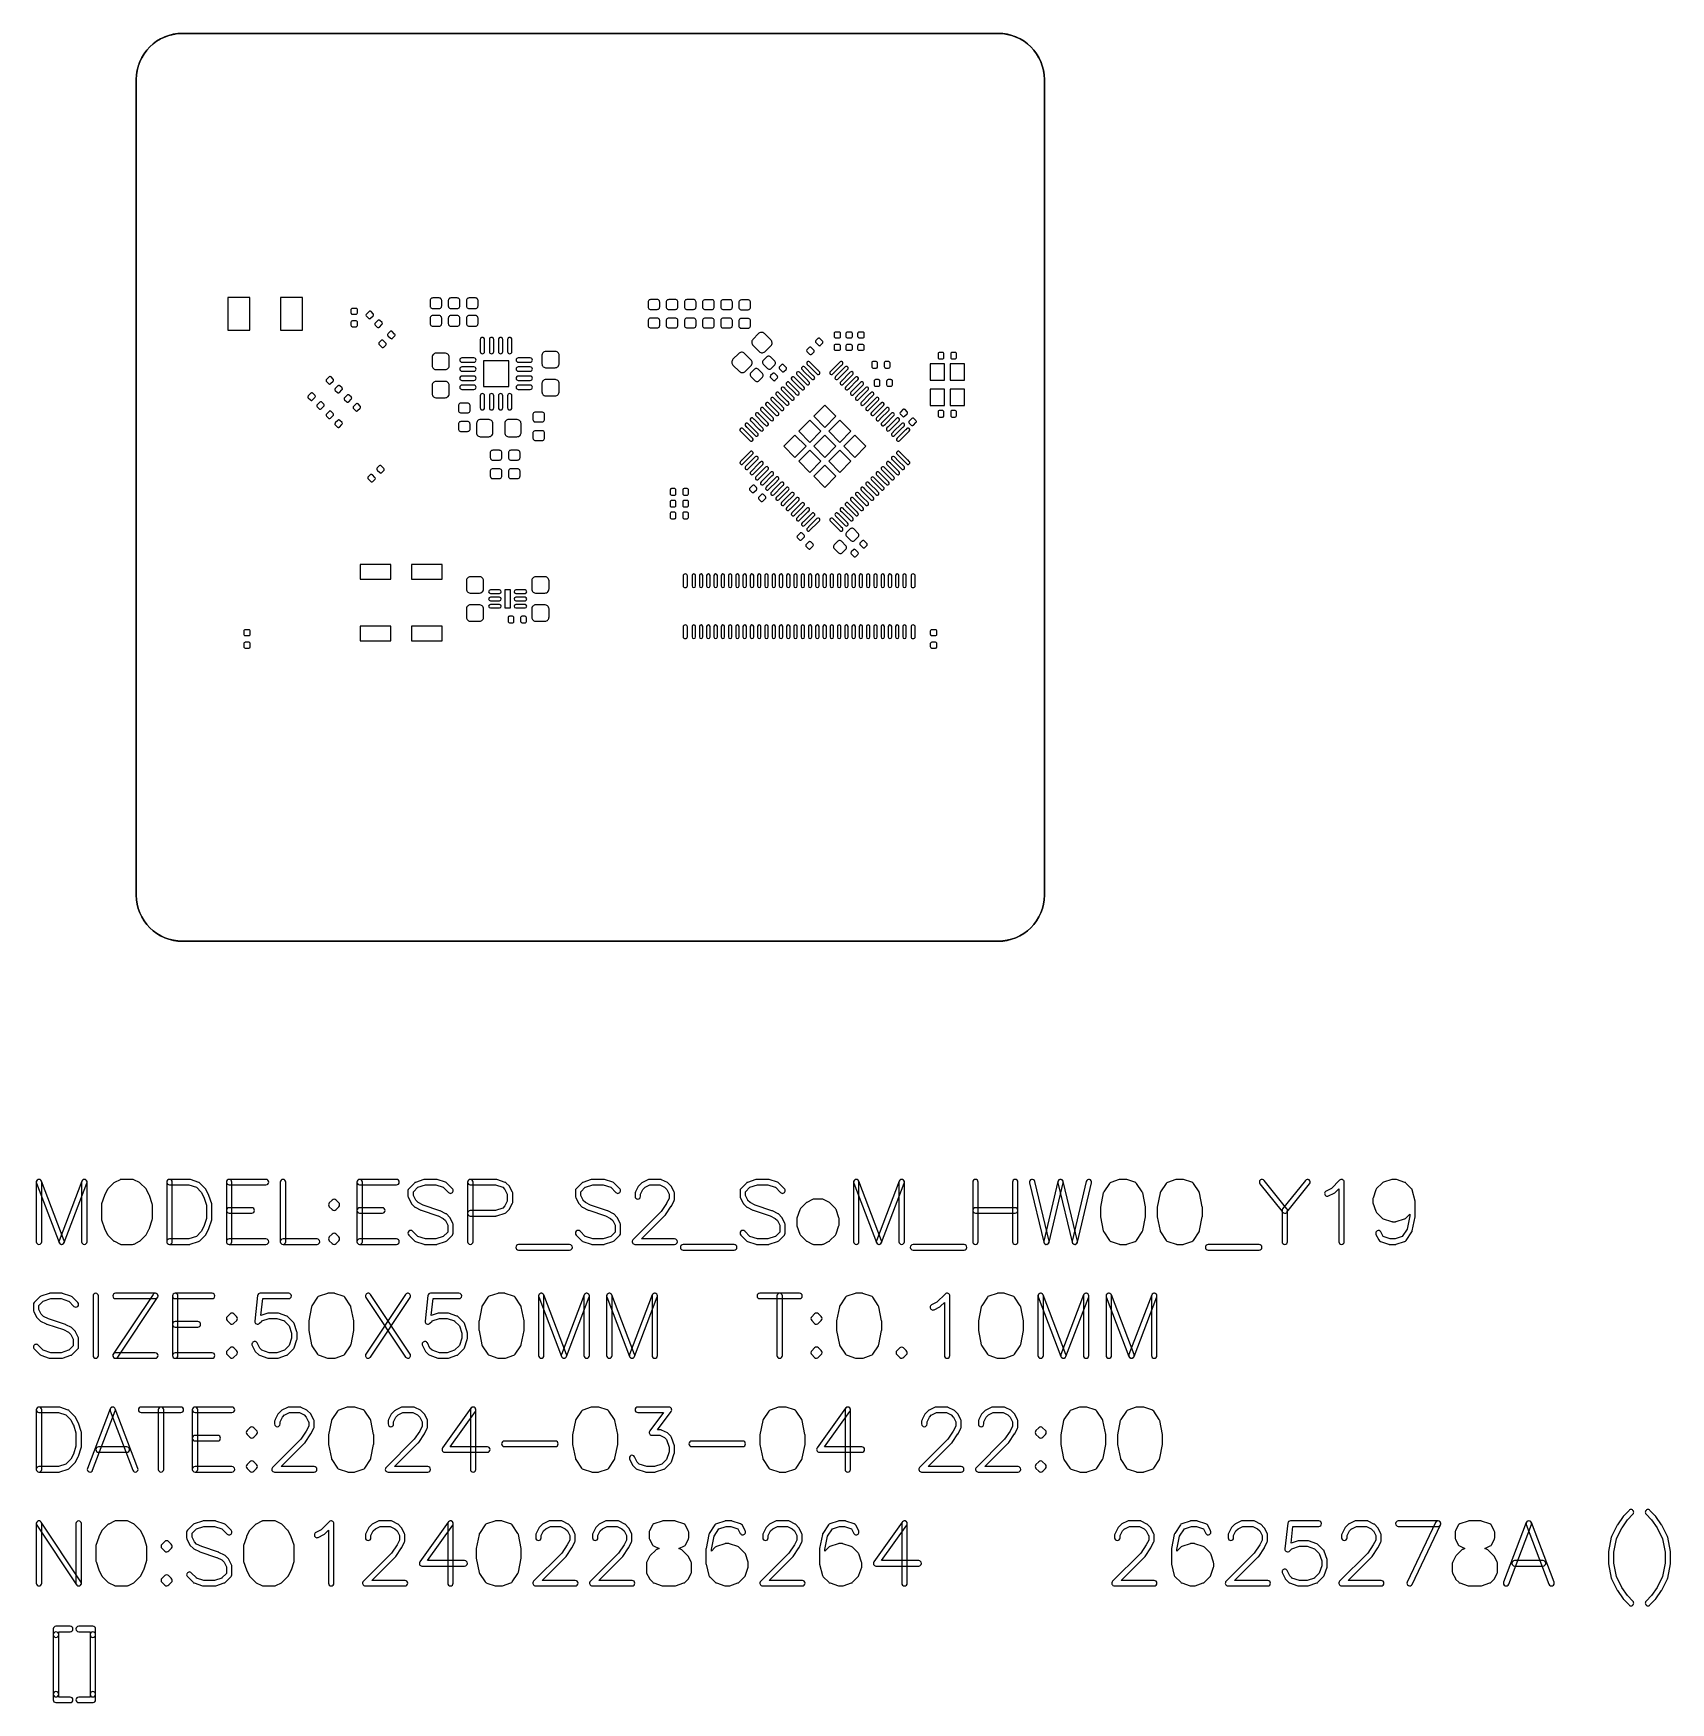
# Model space of a CAD drawing. Extents: x -27.1 to 63, y -62.3 to 29.6.
import ezdxf

# ---------------------------------------------------------------- set-up
doc = ezdxf.new("R2010")
doc.units = 0
doc.header["$MEASUREMENT"] = 0
doc.layers.get('0').update_dxf_attribs({"linetype": 'CONTINUOUS'})

msp = doc.modelspace()

# ---------------------------------------------------------------- linework, layer by layer
for points in [[(-18.937, 29.625, 0.414192), (-21.477998, 27.084001), (-21.477998, 27.084001), (-21.477002, 27.083), (-21.477002, 27.083), (-21.476001, 27.084001), (-21.476001, 27.084001, -0.414192), (-18.937, 29.623), (-18.937, 29.623), (-18.936001, 29.623999), (-18.936001, 29.623999), (-18.937, 29.625)], [(-18.936996, 29.623818, 0.414214), (-21.476995, 27.083816)], [(28.523999, 27.084001, 0.414193), (25.983, 29.625), (25.983, 29.625), (25.982, 29.623999), (25.982, 29.623999), (25.983, 29.623), (25.983, 29.623, -0.414193), (28.522, 27.084001), (28.522, 27.084001), (28.523, 27.083), (28.523, 27.083), (28.523999, 27.084001)], [(28.523005, 27.083816, 0.414214), (25.983005, 29.623818)], [(-2.297, 12.764, 1), (-2.537, 12.764), (-2.537, 12.764), (-2.537, 12.674), (-2.537, 12.674, 0.020809), (-2.537, 12.663999), (-2.537, 12.663999), (-2.537, 12.104), (-2.537, 12.104, 1), (-2.297, 12.104), (-2.297, 12.104), (-2.297, 12.764)], [(-1.797, 12.764, 1), (-2.037, 12.764), (-2.037, 12.764), (-2.037, 12.104), (-2.037, 12.104, 1), (-1.797, 12.104), (-1.797, 12.104), (-1.797, 12.663999), (-1.797, 12.663999, 0.020809), (-1.797, 12.674), (-1.797, 12.674), (-1.797, 12.764)], [(-1.297, 12.764, 1), (-1.537, 12.764), (-1.537, 12.764), (-1.537, 12.104), (-1.537, 12.104, 1), (-1.297, 12.104), (-1.297, 12.104), (-1.297, 12.764)], [(-0.797, 12.764, 1), (-1.037, 12.764), (-1.037, 12.764), (-1.037, 12.104), (-1.037, 12.104, 1), (-0.797, 12.104), (-0.797, 12.104), (-0.797, 12.764)], [(-2.887, 11.514, 1), (-2.887, 11.753999), (-2.887, 11.753999), (-3.547, 11.753999), (-3.547, 11.753999, 1), (-3.547, 11.514), (-3.547, 11.514), (-2.887, 11.514)], [(-2.887, 11.013999, 1), (-2.887, 11.253999), (-2.887, 11.253999), (-3.547, 11.253999), (-3.547, 11.253999, 1), (-3.547, 11.013999), (-3.547, 11.013999), (-2.887, 11.013999)], [(0.213, 11.514, 1), (0.213, 11.753999), (0.213, 11.753999), (-0.447, 11.753999), (-0.447, 11.753999, 1), (-0.447, 11.514), (-0.447, 11.514), (0.213, 11.514)], [(0.213, 11.013999, 1), (0.213, 11.253999), (0.213, 11.253999), (-0.447, 11.253999), (-0.447, 11.253999, 1), (-0.447, 11.013999), (-0.447, 11.013999), (0.213, 11.013999)], [(15.315, 11.251, 1.026903), (15.184, 11.113), (15.184, 11.113), (15.186, 11.112), (15.186, 11.112), (15.243, 11.055), (15.243, 11.055, 0.031643), (15.251001, 11.046), (15.251001, 11.046), (15.713999, 10.583), (15.713999, 10.583, 1.102199), (15.843, 10.722001), (15.843, 10.722001), (15.787, 10.777999), (15.787, 10.777999), (15.787, 10.779), (15.787, 10.779, 0.037157), (15.777, 10.789), (15.777, 10.789), (15.315, 11.251)], [(15.598, 11.534, 1.042321), (15.469, 11.394), (15.469, 11.394), (15.471, 11.393), (15.471, 11.393), (15.525, 11.339), (15.525, 11.339, 0.031689), (15.533, 11.33), (15.533, 11.33), (15.995, 10.867999), (15.995, 10.867999, 1.110374), (16.127, 11.004), (16.127, 11.004), (16.067, 11.064), (16.067, 11.064), (16.067, 11.065), (16.067, 11.065, 0.039058), (16.056, 11.075), (16.056, 11.075), (16.054999, 11.076), (16.054999, 11.076), (15.598, 11.534)], [(17.406, 11.397001, 1.015973), (17.274, 11.534), (17.274, 11.534), (17.208, 11.467999), (17.208, 11.467999, 0.018601), (17.202999, 11.462999), (17.202999, 11.462999), (16.742001, 11.002001), (16.742001, 11.002001, 1.113964), (16.879, 10.871), (16.879, 10.871), (16.937001, 10.928999), (16.937001, 10.928999), (16.938999, 10.93), (16.938999, 10.93, 0.039069), (16.949, 10.941), (16.949, 10.941), (17.332999, 11.325), (17.332999, 11.325), (17.335, 11.326), (17.335, 11.326, 0.042757), (17.346, 11.338), (17.346, 11.338), (17.403999, 11.396), (17.403999, 11.396), (17.406, 11.397001)], [(17.692, 11.118, 0.990068), (17.557001, 11.251), (17.557001, 11.251), (17.026, 10.72), (17.026, 10.72, 1.105516), (17.16, 10.586), (17.16, 10.586), (17.692, 11.118)], [(-2.887, 10.514, 1), (-2.887, 10.754), (-2.887, 10.754), (-3.547, 10.754), (-3.547, 10.754, 1), (-3.547, 10.514), (-3.547, 10.514), (-2.887, 10.514)], [(-2.887, 10.014, 1), (-2.887, 10.254), (-2.887, 10.254), (-3.547, 10.254), (-3.547, 10.254, 1), (-3.547, 10.014), (-3.547, 10.014), (-2.887, 10.014)], [(0.213, 10.514, 1), (0.213, 10.754), (0.213, 10.754), (-0.447, 10.754), (-0.447, 10.754, 1), (-0.447, 10.514), (-0.447, 10.514), (0.213, 10.514)], [(0.213, 10.014, 1), (0.213, 10.254), (0.213, 10.254), (-0.447, 10.254), (-0.447, 10.254, 1), (-0.447, 10.014), (-0.447, 10.014), (0.213, 10.014)], [(14.19, 10.113, 1.046206), (14.049, 9.986), (14.049, 9.986), (14.049, 9.985), (14.049, 9.985), (14.282001, 9.752), (14.282001, 9.752), (14.284, 9.751), (14.284, 9.751), (14.579, 9.456), (14.579, 9.456, 1.110366), (14.715, 9.588), (14.715, 9.588), (14.254, 10.049), (14.254, 10.049, 0.035458), (14.244, 10.058), (14.244, 10.058), (14.19, 10.112), (14.19, 10.112), (14.19, 10.113)], [(14.471, 10.397999, 1.034572), (14.332001, 10.268), (14.332001, 10.268), (14.795, 9.805001), (14.795, 9.805001, 0.029703), (14.802999, 9.797), (14.802999, 9.797), (14.805, 9.796), (14.805, 9.796), (14.861, 9.739999), (14.861, 9.739999, 1.10215), (15, 9.869), (15, 9.869), (14.537, 10.332), (14.537, 10.332, 0.031683), (14.527999, 10.34), (14.527999, 10.34), (14.471, 10.397001), (14.471, 10.397001), (14.471, 10.397999)], [(14.752, 10.683, 1.019297), (14.615, 10.551), (14.615, 10.551), (15.076, 10.09), (15.076, 10.09, 0.040897), (15.087, 10.079), (15.087, 10.079), (15.089, 10.078), (15.089, 10.078), (15.142999, 10.024), (15.142999, 10.024, 1.094017), (15.285, 10.149999), (15.285, 10.149999), (15.284, 10.151), (15.284, 10.151), (14.822, 10.612), (14.822, 10.612), (14.822, 10.613), (14.822, 10.613, 0.035354), (14.812, 10.622001), (14.812, 10.622001), (14.752, 10.682), (14.752, 10.682), (14.752, 10.683)], [(15.032, 10.967999, 1.000565), (14.898, 10.834), (14.898, 10.834), (14.961, 10.771), (14.961, 10.771, 0.029801), (14.969, 10.762999), (14.969, 10.762999), (15.435, 10.296), (15.435, 10.296), (15.436, 10.296), (15.436, 10.296, 1.073919), (15.559, 10.44), (15.559, 10.44), (15.506, 10.493), (15.506, 10.493), (15.506, 10.494), (15.506, 10.494, 0.052064), (15.492, 10.508), (15.492, 10.508), (15.032, 10.967999)], [(17.975001, 10.835, 1.015967), (17.836001, 10.965), (17.836001, 10.965), (17.836001, 10.964), (17.836001, 10.964), (17.777, 10.905), (17.777, 10.905, 0.042803), (17.765, 10.893999), (17.765, 10.893999), (17.765, 10.893), (17.765, 10.893), (17.381, 10.509), (17.381, 10.509, 0.042798), (17.369, 10.498), (17.369, 10.498), (17.369, 10.497), (17.369, 10.497), (17.309999, 10.437999), (17.309999, 10.437999, 1.105734), (17.442, 10.302), (17.442, 10.302), (17.975001, 10.835)], [(18.254, 10.548, 1.023751), (18.122001, 10.685), (18.122001, 10.685), (17.889, 10.452001), (17.889, 10.452001), (17.889, 10.451), (17.889, 10.451), (17.591, 10.154), (17.591, 10.154), (17.589999, 10.153), (17.589999, 10.153, 1.105543), (17.727001, 10.022), (17.727001, 10.022), (17.785, 10.080001), (17.785, 10.080001), (17.787001, 10.081), (17.787001, 10.081, 0.022264), (17.792999, 10.087), (17.792999, 10.087), (18.187, 10.481), (18.187, 10.481, 0.027924), (18.193999, 10.489), (18.193999, 10.489), (18.252001, 10.547), (18.252001, 10.547), (18.254, 10.548)], [(18.539, 10.268, 1.00478), (18.405, 10.402), (18.405, 10.402), (17.874, 9.871), (17.874, 9.871, 1.105741), (18.008999, 9.738), (18.008999, 9.738), (18.539, 10.268)], [(18.822, 9.985, 1.023758), (18.685, 10.117), (18.685, 10.117), (18.685, 10.116), (18.685, 10.116), (18.626001, 10.057), (18.626001, 10.057, 0.031631), (18.617001, 10.049), (18.617001, 10.049), (18.223, 9.655), (18.223, 9.655, 0.018554), (18.217999, 9.650001), (18.217999, 9.650001), (18.217999, 9.649), (18.217999, 9.649), (18.159, 9.59), (18.159, 9.59, 1.113783), (18.291, 9.454), (18.291, 9.454), (18.292001, 9.455), (18.292001, 9.455), (18.587999, 9.752), (18.587999, 9.752), (18.59, 9.753), (18.59, 9.753), (18.822, 9.985)], [(-2.297, 9.664, 1), (-2.537, 9.664), (-2.537, 9.664), (-2.537, 9.004), (-2.537, 9.004, 1), (-2.297, 9.004), (-2.297, 9.004), (-2.297, 9.564), (-2.297, 9.564, 0.020805), (-2.297, 9.574), (-2.297, 9.574), (-2.297, 9.664)], [(-1.797, 9.664, 1), (-2.037, 9.664), (-2.037, 9.664), (-2.037, 9.004), (-2.037, 9.004, 1), (-1.797, 9.004), (-1.797, 9.004), (-1.797, 9.664)], [(-1.297, 9.664, 1), (-1.537, 9.664), (-1.537, 9.664), (-1.537, 9.004), (-1.537, 9.004, 1), (-1.297, 9.004), (-1.297, 9.004), (-1.297, 9.664)], [(-0.797, 9.664, 1), (-1.037, 9.664), (-1.037, 9.664), (-1.037, 9.574), (-1.037, 9.574, 0.020805), (-1.037, 9.564), (-1.037, 9.564), (-1.037, 9.004), (-1.037, 9.004, 1), (-0.797, 9.004), (-0.797, 9.004), (-0.797, 9.664)], [(13.335, 9.271, 1.004275), (13.201, 9.136), (13.201, 9.136), (13.202999, 9.135001), (13.202999, 9.135001), (13.264, 9.074), (13.264, 9.074, 0.031622), (13.272, 9.065001), (13.272, 9.065001), (13.274, 9.064), (13.274, 9.064), (13.736, 8.601), (13.736, 8.601), (13.737, 8.6), (13.737, 8.6, 1.085946), (13.862, 8.743), (13.862, 8.743), (13.808, 8.797), (13.808, 8.797), (13.808, 8.798), (13.808, 8.798, 0.044623), (13.796, 8.809999), (13.796, 8.809999), (13.335, 9.271)], [(13.617999, 9.554, 1.034377), (13.488, 9.415), (13.488, 9.415), (13.49, 9.414), (13.49, 9.414), (13.545, 9.359), (13.545, 9.359, 0.035361), (13.554, 9.349), (13.554, 9.349), (14.016, 8.887), (14.016, 8.887, 1.110175), (14.146, 9.025), (14.146, 9.025), (14.089, 9.082), (14.089, 9.082), (14.089, 9.083), (14.089, 9.083, 0.029714), (14.081, 9.091), (14.081, 9.091), (13.617999, 9.554)], [(13.901, 9.837, 1.042337), (13.772, 9.697), (13.772, 9.697), (13.774, 9.696), (13.774, 9.696), (13.827, 9.643), (13.827, 9.643, 0.035399), (13.836, 9.633), (13.836, 9.633), (14.298, 9.171), (14.298, 9.171, 1.102174), (14.431, 9.306), (14.431, 9.306), (14.369, 9.368), (14.369, 9.368), (14.369, 9.369), (14.369, 9.369, 0.031632), (14.36, 9.377), (14.36, 9.377), (14.359, 9.378), (14.359, 9.378), (13.901, 9.837)], [(19.102, 9.699, 1.023582), (18.971, 9.837), (18.971, 9.837), (18.905001, 9.771), (18.905001, 9.771, 0.018586), (18.9, 9.766), (18.9, 9.766), (18.438, 9.304), (18.438, 9.304, 1.105744), (18.576, 9.174), (18.576, 9.174), (18.633, 9.231), (18.633, 9.231), (18.634999, 9.232), (18.634999, 9.232, 0.046503), (18.647001, 9.245), (18.647001, 9.245), (19.029, 9.627001), (19.029, 9.627001), (19.031, 9.628), (19.031, 9.628, 0.046504), (19.043, 9.641), (19.043, 9.641), (19.099999, 9.698), (19.099999, 9.698), (19.102, 9.699)], [(19.389, 9.421, 0.990085), (19.254001, 9.554), (19.254001, 9.554), (18.722999, 9.022999), (18.722999, 9.022999, 1.113757), (18.858, 8.89), (18.858, 8.89), (19.389, 9.421)], [(19.672001, 9.138, 1.008453), (19.533999, 9.269), (19.533999, 9.269), (19.533999, 9.268), (19.533999, 9.268), (19.474, 9.208), (19.474, 9.208, 0.035344), (19.463999, 9.199), (19.463999, 9.199), (19.463999, 9.198), (19.463999, 9.198), (19.077999, 8.812), (19.077999, 8.812, 0.039052), (19.067001, 8.802001), (19.067001, 8.802001), (19.067001, 8.801), (19.067001, 8.801), (19.007, 8.741), (19.007, 8.741, 1.105536), (19.138999, 8.604999), (19.138999, 8.604999), (19.6, 9.066), (19.6, 9.066, 0.022319), (19.606, 9.072), (19.606, 9.072), (19.672001, 9.138)], [(12.492001, 8.417, 1.034607), (12.351, 8.289), (12.351, 8.289), (12.352, 8.288), (12.352, 8.288), (12.81, 7.831), (12.81, 7.831), (12.811, 7.829999), (12.811, 7.829999, 0.039053), (12.821, 7.819), (12.821, 7.819), (12.822999, 7.818), (12.822999, 7.818), (12.882, 7.759), (12.882, 7.759, 1.102153), (13.019, 7.89), (13.019, 7.89), (12.557, 8.352), (12.557, 8.352, 0.035416), (12.547001, 8.361), (12.547001, 8.361), (12.492001, 8.416), (12.492001, 8.416), (12.492001, 8.417)], [(12.774, 8.701, 1.034539), (12.635, 8.571), (12.635, 8.571), (13.097001, 8.109), (13.097001, 8.109, 0.033431), (13.106, 8.1), (13.106, 8.1), (13.108, 8.099), (13.108, 8.099), (13.164, 8.042999), (13.164, 8.042999, 1.102177), (13.302999, 8.172), (13.302999, 8.172), (12.84, 8.635001), (12.84, 8.635001, 0.031657), (12.831, 8.643), (12.831, 8.643), (12.774, 8.7), (12.774, 8.7), (12.774, 8.701)], [(13.052, 8.987999, 1.000572), (12.918, 8.854), (12.918, 8.854), (13.378, 8.394), (13.378, 8.394, 0.048356), (13.391, 8.381), (13.391, 8.381), (13.392999, 8.379999), (13.392999, 8.379999), (13.446001, 8.327), (13.446001, 8.327, 1.073684), (13.59, 8.449999), (13.59, 8.449999), (13.59, 8.451), (13.59, 8.451), (13.123, 8.917), (13.123, 8.917, 0.029809), (13.115, 8.925), (13.115, 8.925), (13.052, 8.987999)], [(19.954, 8.854, 1.038885), (19.813999, 8.983), (19.813999, 8.983), (19.813999, 8.982), (19.813999, 8.982), (19.757999, 8.926), (19.757999, 8.926, 0.050279), (19.743999, 8.913), (19.743999, 8.913), (19.743999, 8.912), (19.743999, 8.912), (19.287, 8.456), (19.287, 8.456), (19.286, 8.455), (19.286, 8.455, 1.105501), (19.424999, 8.326), (19.424999, 8.326), (19.481, 8.382), (19.481, 8.382), (19.483, 8.383), (19.483, 8.383, 0.029703), (19.491, 8.391), (19.491, 8.391), (19.954, 8.854)], [(20.237001, 8.572, 0.997467), (20.102, 8.705001), (20.102, 8.705001), (19.571001, 8.174), (19.571001, 8.174, 1.113764), (19.707, 8.042), (19.707, 8.042), (19.769, 8.104), (19.769, 8.104), (19.77, 8.104), (19.77, 8.104), (20.236001, 8.571), (20.236001, 8.571), (20.237001, 8.572)], [(20.52, 8.289, 1.001001), (20.384, 8.422), (20.384, 8.422), (20.384, 8.421), (20.384, 8.421), (20.322001, 8.359), (20.322001, 8.359, 0.031629), (20.313, 8.351), (20.313, 8.351), (20.313, 8.35), (20.313, 8.35), (19.919, 7.957), (19.919, 7.957), (19.917, 7.955), (19.917, 7.955), (19.917, 7.954), (19.917, 7.954), (19.855, 7.892), (19.855, 7.892, 1.105748), (19.988, 7.757), (19.988, 7.757), (20.52, 8.289)], [(11.921, 7.857, 1.034601), (11.791, 7.718), (11.791, 7.718), (11.792999, 7.717), (11.792999, 7.717), (11.848, 7.662), (11.848, 7.662, 0.035392), (11.857001, 7.652), (11.857001, 7.652), (12.318999, 7.19), (12.318999, 7.19, 1.10218), (12.45, 7.327), (12.45, 7.327), (12.391, 7.386), (12.391, 7.386), (12.391, 7.387), (12.391, 7.387, 0.042798), (12.379, 7.398), (12.379, 7.398), (12.154, 7.623), (12.154, 7.623), (12.154, 7.624), (12.154, 7.624), (11.921, 7.857)], [(12.202999, 8.139999, 1.046208), (12.076, 7.999), (12.076, 7.999), (12.078, 7.998), (12.078, 7.998), (12.13, 7.946), (12.13, 7.946, 0.03916), (12.14, 7.934999), (12.14, 7.934999), (12.6, 7.475), (12.6, 7.475, 1.11037), (12.734, 7.609), (12.734, 7.609), (12.437, 7.906), (12.437, 7.906), (12.437, 7.907), (12.437, 7.907), (12.204, 8.139999), (12.204, 8.139999), (12.202999, 8.139999)], [(20.798, 8.001, 1.031396), (20.668, 8.139999), (20.668, 8.139999), (20.205, 7.677), (20.205, 7.677, 0.033418), (20.196, 7.668), (20.196, 7.668), (20.196, 7.667), (20.196, 7.667), (20.138999, 7.61), (20.138999, 7.61, 1.097372), (20.268999, 7.472), (20.268999, 7.472), (20.269999, 7.473), (20.269999, 7.473), (20.725, 7.929), (20.725, 7.929), (20.727, 7.930001), (20.727, 7.930001, 0.050259), (20.74, 7.944), (20.74, 7.944), (20.795999, 8.000001), (20.795999, 8.000001), (20.798, 8.001)], [(21.083999, 7.721, 1.0085), (20.950999, 7.857), (20.950999, 7.857), (20.886001, 7.792), (20.886001, 7.792, 0.022325), (20.88, 7.786), (20.88, 7.786), (20.419, 7.325), (20.419, 7.325, 1.105758), (20.555, 7.193), (20.555, 7.193), (20.616001, 7.254), (20.616001, 7.254), (20.617998, 7.255), (20.617998, 7.255, 0.031617), (20.625999, 7.264), (20.625999, 7.264), (21.012002, 7.65), (21.012002, 7.65), (21.013999, 7.651), (21.013999, 7.651, 0.031622), (21.022, 7.66), (21.022, 7.66), (21.082002, 7.72), (21.082002, 7.72), (21.083999, 7.721)], [(12.456, 6.447, 1.019796), (12.324, 6.584), (12.324, 6.584), (11.862999, 6.123), (11.862999, 6.123, 0.044591), (11.851, 6.111), (11.851, 6.111), (11.851, 6.11), (11.851, 6.11), (11.796001, 6.055), (11.796001, 6.055, 1.093542), (11.923999, 5.915), (11.923999, 5.915), (11.925, 5.916), (11.925, 5.916), (12.384, 6.376), (12.384, 6.376), (12.386, 6.377), (12.386, 6.377, 0.039051), (12.396, 6.388), (12.396, 6.388), (12.454, 6.446), (12.454, 6.446), (12.456, 6.447)], [(20.55, 6.582, 1.008013), (20.412, 6.451), (20.412, 6.451), (20.945, 5.918), (20.945, 5.918, 1.106265), (21.077, 6.054), (21.077, 6.054), (21.017, 6.114), (21.017, 6.114), (21.017, 6.115), (21.017, 6.115, 0.039067), (21.005999, 6.125), (21.005999, 6.125), (20.621001, 6.51), (20.621001, 6.51), (20.621001, 6.511), (20.621001, 6.511, 0.039071), (20.61, 6.521), (20.61, 6.521), (20.55, 6.581), (20.55, 6.581), (20.55, 6.582)], [(12.742, 6.168, 0.993806), (12.607, 6.301), (12.607, 6.301), (12.076, 5.77), (12.076, 5.77, 1.109615), (12.211, 5.637), (12.211, 5.637), (12.742, 6.168)], [(13.023999, 5.884, 1.027396), (12.886, 6.015), (12.886, 6.015), (12.886, 6.014), (12.886, 6.014), (12.828, 5.956), (12.828, 5.956, 0.03164), (12.818999, 5.948), (12.818999, 5.948), (12.355, 5.484), (12.355, 5.484, 1.101617), (12.496, 5.357), (12.496, 5.357), (12.55, 5.411), (12.55, 5.411), (12.552, 5.412), (12.552, 5.412, 0.040871), (12.563, 5.423), (12.563, 5.423), (13.023999, 5.884)], [(13.307, 5.601, 1.042997), (13.167001, 5.73), (13.167001, 5.73), (13.167001, 5.729), (13.167001, 5.729), (13.112001, 5.674), (13.112001, 5.674, 0.035405), (13.102, 5.665), (13.102, 5.665), (12.64, 5.203), (12.64, 5.203, 1.109602), (12.778, 5.073), (12.778, 5.073), (12.836, 5.131), (12.836, 5.131), (12.838, 5.132), (12.838, 5.132, 0.039075), (12.848, 5.143), (12.848, 5.143), (13.073, 5.368), (13.073, 5.368), (13.075, 5.369), (13.075, 5.369), (13.307, 5.601)], [(19.702001, 5.733, 1.015515), (19.563999, 5.602), (19.563999, 5.602), (19.797999, 5.368), (19.797999, 5.368), (19.8, 5.367), (19.8, 5.367), (20.095, 5.071), (20.095, 5.071), (20.096, 5.07), (20.096, 5.07, 1.114466), (20.228, 5.206), (20.228, 5.206), (20.168, 5.266), (20.168, 5.266), (20.168, 5.267), (20.168, 5.267, 0.014839), (20.164, 5.271), (20.164, 5.271), (19.77, 5.665), (19.77, 5.665, 0.027933), (19.762, 5.672), (19.762, 5.672), (19.702001, 5.732), (19.702001, 5.732), (19.702001, 5.733)], [(19.982001, 6.018, 1.004332), (19.848, 5.884), (19.848, 5.884), (20.377999, 5.354), (20.377999, 5.354, 1.106241), (20.513, 5.487), (20.513, 5.487), (20.052001, 5.948), (20.052001, 5.948, 0.022336), (20.046, 5.954), (20.046, 5.954), (19.982001, 6.018)], [(20.265, 6.301, 1.023123), (20.132999, 6.164), (20.132999, 6.164), (20.135, 6.163), (20.135, 6.163), (20.192999, 6.105), (20.192999, 6.105, 0.027931), (20.199999, 6.097), (20.199999, 6.097), (20.593, 5.704), (20.593, 5.704, 0.02598), (20.6, 5.697), (20.6, 5.697), (20.602002, 5.696), (20.602002, 5.696), (20.658999, 5.639), (20.658999, 5.639, 1.114457), (20.797, 5.769), (20.797, 5.769), (20.795999, 5.77), (20.795999, 5.77), (20.498, 6.067), (20.498, 6.067), (20.498, 6.068), (20.498, 6.068), (20.265, 6.301)], [(13.59, 5.319, 0.993616), (13.456, 5.453), (13.456, 5.453), (12.925, 4.922), (12.925, 4.922, 1.109835), (13.058999, 4.788), (13.058999, 4.788), (13.519, 5.248), (13.519, 5.248, 0.026066), (13.526, 5.255), (13.526, 5.255), (13.59, 5.319)], [(13.867, 5.03, 1.043008), (13.737999, 5.17), (13.737999, 5.17), (13.281, 4.712), (13.281, 4.712), (13.28, 4.711), (13.28, 4.711, 0.042779), (13.267999, 4.7), (13.267999, 4.7), (13.267999, 4.699), (13.267999, 4.699), (13.209, 4.64), (13.209, 4.64, 1.109636), (13.341, 4.504), (13.341, 4.504), (13.802001, 4.965), (13.802001, 4.965, 0.035409), (13.811, 4.975), (13.811, 4.975), (13.865, 5.029), (13.865, 5.029), (13.867, 5.03)], [(14.152, 4.749, 1.02739), (14.021, 4.887), (14.021, 4.887), (13.559, 4.425), (13.559, 4.425, 0.037156), (13.549, 4.415), (13.549, 4.415), (13.549, 4.414), (13.549, 4.414), (13.492999, 4.358), (13.492999, 4.358, 1.101455), (13.622, 4.219), (13.622, 4.219), (14.086, 4.683), (14.086, 4.683, 0.027932), (14.092999, 4.691), (14.092999, 4.691), (14.15, 4.748), (14.15, 4.748), (14.152, 4.749)], [(14.439, 4.471, 0.993801), (14.304, 4.604), (14.304, 4.604), (13.844, 4.144), (13.844, 4.144, 0.052072), (13.83, 4.13), (13.83, 4.13), (13.83, 4.129), (13.83, 4.129), (13.777, 4.076), (13.777, 4.076, 1.073203), (13.9, 3.932), (13.9, 3.932), (13.901, 3.932), (13.901, 3.932), (14.367001, 4.399), (14.367001, 4.399, 0.029793), (14.375, 4.407), (14.375, 4.407), (14.439, 4.471)], [(18.572001, 4.6, 1.030939), (18.432999, 4.47), (18.432999, 4.47), (18.966001, 3.937), (18.966001, 3.937, 1.106066), (19.096, 4.075), (19.096, 4.075), (19.038999, 4.132), (19.038999, 4.132), (19.038999, 4.133), (19.038999, 4.133, 0.050247), (19.025, 4.146), (19.025, 4.146), (18.642999, 4.528), (18.642999, 4.528), (18.642999, 4.529), (18.642999, 4.529, 0.050254), (18.628999, 4.542), (18.628999, 4.542), (18.572001, 4.599), (18.572001, 4.599), (18.572001, 4.6)], [(18.852, 4.886, 1.00053), (18.715, 4.754), (18.715, 4.754), (18.78, 4.689), (18.78, 4.689, 0.026035), (18.787001, 4.682), (18.787001, 4.682), (19.247, 4.222), (19.247, 4.222, 1.114497), (19.38, 4.357), (19.38, 4.357), (19.319, 4.418), (19.319, 4.418), (19.319, 4.419), (19.319, 4.419, 0.031636), (19.31, 4.427), (19.31, 4.427), (18.922, 4.815), (18.922, 4.815), (18.922, 4.816), (18.922, 4.816, 0.031614), (18.913, 4.824), (18.913, 4.824), (18.852, 4.885), (18.852, 4.885), (18.852, 4.886)], [(19.132999, 5.17, 0.989437), (18.998, 5.037), (18.998, 5.037), (19.529, 4.506), (19.529, 4.506, 1.106042), (19.664999, 4.638), (19.664999, 4.638), (19.132999, 5.17)], [(19.416001, 5.453, 1.023129), (19.285001, 5.315), (19.285001, 5.315), (19.287, 5.314), (19.287, 5.314), (19.344, 5.257), (19.344, 5.257, 0.046525), (19.356, 5.244), (19.356, 5.244), (19.357999, 5.243), (19.357999, 5.243), (19.74, 4.861), (19.74, 4.861, 0.04652), (19.752, 4.848), (19.752, 4.848), (19.754, 4.847), (19.754, 4.847), (19.811001, 4.79), (19.811001, 4.79, 1.106249), (19.949, 4.92), (19.949, 4.92), (19.487, 5.382), (19.487, 5.382, 0.014863), (19.483, 5.386), (19.483, 5.386), (19.416001, 5.453)], [(14.722, 4.188, 1.004929), (14.585, 4.32), (14.585, 4.32), (14.585, 4.319), (14.585, 4.319), (14.524, 4.258), (14.524, 4.258, 0.035347), (14.514, 4.249), (14.514, 4.249), (14.514, 4.248), (14.514, 4.248), (14.051, 3.786), (14.051, 3.786), (14.05, 3.785), (14.05, 3.785, 1.085196), (14.193, 3.66), (14.193, 3.66), (14.247001, 3.714), (14.247001, 3.714), (14.249, 3.715), (14.249, 3.715, 0.040907), (14.26, 3.726), (14.26, 3.726), (14.722, 4.188)], [(15.005, 3.905, 1.027405), (14.865, 4.034), (14.865, 4.034), (14.865, 4.033), (14.865, 4.033), (14.808, 3.976), (14.808, 3.976, 0.031688), (14.799, 3.968), (14.799, 3.968), (14.337, 3.506), (14.337, 3.506, 1.109633), (14.475, 3.376), (14.475, 3.376), (14.531, 3.432), (14.531, 3.432), (14.533, 3.433), (14.533, 3.433, 0.029702), (14.541, 3.441), (14.541, 3.441), (15.005, 3.905)], [(15.287, 3.622, 0.993799), (15.153, 3.756), (15.153, 3.756), (15.088, 3.691), (15.088, 3.691, 0.022331), (15.082, 3.685), (15.082, 3.685), (14.621, 3.224), (14.621, 3.224, 1.109623), (14.757, 3.092), (14.757, 3.092), (15.216001, 3.551), (15.216001, 3.551, 0.029796), (15.223999, 3.559), (15.223999, 3.559), (15.287, 3.622)], [(17.719, 3.756, 1.030757), (17.588999, 3.617), (17.588999, 3.617), (17.591, 3.616), (17.591, 3.616), (17.647, 3.56), (17.647, 3.56, 0.050276), (17.66, 3.546), (17.66, 3.546), (17.662, 3.545), (17.662, 3.545), (18.116, 3.09), (18.116, 3.09), (18.117, 3.089), (18.117, 3.089, 1.106255), (18.247999, 3.226), (18.247999, 3.226), (18.19, 3.284), (18.19, 3.284), (18.19, 3.285), (18.19, 3.285, 0.0297), (18.182001, 3.293), (18.182001, 3.293), (17.719, 3.756)], [(18.002, 4.038, 1.004324), (17.867999, 3.904), (17.867999, 3.904), (18.399, 3.373), (18.399, 3.373, 1.10604), (18.532001, 3.508), (18.532001, 3.508), (18.002, 4.038)], [(18.285001, 4.321, 1.008042), (18.151, 4.186), (18.151, 4.186), (18.153, 4.185), (18.153, 4.185), (18.213, 4.125), (18.213, 4.125, 0.031604), (18.221, 4.116), (18.221, 4.116), (18.616, 3.721), (18.616, 3.721, 0.007419), (18.618, 3.719), (18.618, 3.719), (18.619999, 3.718), (18.619999, 3.718), (18.680001, 3.658), (18.680001, 3.658, 1.114461), (18.816, 3.79), (18.816, 3.79), (18.815, 3.791), (18.815, 3.791), (18.518, 4.087), (18.518, 4.087), (18.518, 4.088), (18.518, 4.088), (18.285001, 4.321)], [(15.564, 3.333, 1.042854), (15.435, 3.473), (15.435, 3.473), (15.202, 3.24), (15.202, 3.24), (15.202, 3.239), (15.202, 3.239), (14.976001, 3.013), (14.976001, 3.013, 0.031633), (14.967, 3.005), (14.967, 3.005), (14.967, 3.004), (14.967, 3.004), (14.906, 2.943), (14.906, 2.943, 1.109835), (15.038, 2.807), (15.038, 2.807), (15.5, 3.269), (15.5, 3.269, 0.035402), (15.509, 3.279), (15.509, 3.279), (15.562, 3.332), (15.562, 3.332), (15.564, 3.333)], [(15.847999, 3.051, 1.03526), (15.718, 3.19), (15.718, 3.19), (15.255, 2.727), (15.255, 2.727, 0.029711), (15.247001, 2.719), (15.247001, 2.719), (15.247001, 2.718), (15.247001, 2.718), (15.19, 2.661), (15.19, 2.661, 1.10965), (15.32, 2.523), (15.32, 2.523), (15.782001, 2.985), (15.782001, 2.985, 0.035362), (15.791001, 2.995), (15.791001, 2.995), (15.845999, 3.05), (15.845999, 3.05), (15.847999, 3.051)], [(16.135, 2.772, 1.004769), (16.000999, 2.907), (16.000999, 2.907), (15.54, 2.446), (15.54, 2.446, 0.044622), (15.528, 2.434), (15.528, 2.434), (15.528, 2.433), (15.528, 2.433), (15.474, 2.379), (15.474, 2.379, 1.08542), (15.599, 2.236), (15.599, 2.236), (15.6, 2.237), (15.6, 2.237), (16.062001, 2.7), (16.062001, 2.7), (16.063999, 2.701), (16.063999, 2.701, 0.031628), (16.072, 2.71), (16.072, 2.71), (16.132999, 2.771), (16.132999, 2.771), (16.135, 2.772)], [(16.874, 2.904, 1.015509), (16.735, 2.774), (16.735, 2.774), (16.802, 2.707), (16.802, 2.707, 0.018586), (16.807, 2.702), (16.807, 2.702), (17.268, 2.241), (17.268, 2.241, 1.106246), (17.4, 2.377), (17.4, 2.377), (17.340999, 2.436), (17.340999, 2.436), (17.340999, 2.437), (17.340999, 2.437, 0.042802), (17.329, 2.448), (17.329, 2.448), (16.945001, 2.832), (16.945001, 2.832), (16.945001, 2.833), (16.945001, 2.833, 0.042812), (16.932999, 2.844), (16.932999, 2.844), (16.874, 2.903), (16.874, 2.903), (16.874, 2.904)], [(17.153, 3.19, 0.989442), (17.017999, 3.057), (17.017999, 3.057), (17.083, 2.992), (17.083, 2.992, 0.026051), (17.09, 2.985), (17.09, 2.985), (17.549999, 2.525), (17.549999, 2.525, 1.106233), (17.683999, 2.659), (17.683999, 2.659), (17.224, 3.119), (17.224, 3.119, 0.026084), (17.217, 3.126), (17.217, 3.126), (17.153, 3.19)], [(17.436, 3.473, 1.015515), (17.303999, 3.336), (17.303999, 3.336), (17.306, 3.335), (17.306, 3.335), (17.364999, 3.276), (17.364999, 3.276, 0.03535), (17.373999, 3.266), (17.373999, 3.266), (17.376, 3.265), (17.376, 3.265), (17.761, 2.88), (17.761, 2.88, 0.03906), (17.771, 2.869), (17.771, 2.869), (17.773, 2.868), (17.773, 2.868), (17.831, 2.81), (17.831, 2.81, 1.114478), (17.968, 2.941), (17.968, 2.941), (17.507, 3.402), (17.507, 3.402, 0.022312), (17.501, 3.408), (17.501, 3.408), (17.436, 3.473)], [(8.865, -0.259, 1), (8.631, -0.259), (8.631, -0.259), (8.631, -0.349), (8.631, -0.349, 0.021339), (8.631, -0.359), (8.631, -0.359), (8.631, -0.784), (8.631, -0.784, 1), (8.865, -0.784), (8.865, -0.784), (8.865, -0.259)], [(9.318, -0.236, 1), (9.128, -0.236), (9.128, -0.236), (9.128, -0.806), (9.128, -0.806, 1), (9.318, -0.806), (9.318, -0.806), (9.318, -0.236)], [(9.718, -0.236, 1), (9.528, -0.236), (9.528, -0.236), (9.528, -0.327), (9.528, -0.327, 0.023644), (9.528, -0.336), (9.528, -0.336), (9.528, -0.806), (9.528, -0.806, 1), (9.718, -0.806), (9.718, -0.806), (9.718, -0.336), (9.718, -0.336, 0.023645), (9.718, -0.327), (9.718, -0.327), (9.718, -0.236)], [(10.118, -0.236, 1), (9.928, -0.236), (9.928, -0.236), (9.928, -0.327), (9.928, -0.327, 0.023645), (9.928, -0.336), (9.928, -0.336), (9.928, -0.806), (9.928, -0.806, 1), (10.118, -0.806), (10.118, -0.806), (10.118, -0.236)], [(10.517999, -0.236, 1), (10.328, -0.236), (10.328, -0.236), (10.328, -0.806), (10.328, -0.806, 1), (10.517999, -0.806), (10.517999, -0.806), (10.517999, -0.236)], [(10.917999, -0.236, 1), (10.727999, -0.236), (10.727999, -0.236), (10.727999, -0.806), (10.727999, -0.806, 1), (10.917999, -0.806), (10.917999, -0.806), (10.917999, -0.236)], [(11.318, -0.236, 1), (11.128, -0.236), (11.128, -0.236), (11.128, -0.806), (11.128, -0.806, 1), (11.318, -0.806), (11.318, -0.806), (11.318, -0.236)], [(11.718, -0.236, 1), (11.528, -0.236), (11.528, -0.236), (11.528, -0.806), (11.528, -0.806, 1), (11.718, -0.806), (11.718, -0.806), (11.718, -0.336), (11.718, -0.336, 0.023644), (11.718, -0.327), (11.718, -0.327), (11.718, -0.236)], [(12.117999, -0.236, 1), (11.927999, -0.236), (11.927999, -0.236), (11.927999, -0.327), (11.927999, -0.327, 0.023644), (11.927999, -0.336), (11.927999, -0.336), (11.927999, -0.806), (11.927999, -0.806, 1), (12.117999, -0.806), (12.117999, -0.806), (12.117999, -0.336), (12.117999, -0.336, 0.023645), (12.117999, -0.327), (12.117999, -0.327), (12.117999, -0.236)], [(12.517999, -0.236, 1), (12.327999, -0.236), (12.327999, -0.236), (12.327999, -0.327), (12.327999, -0.327, 0.023644), (12.327999, -0.336), (12.327999, -0.336), (12.327999, -0.806), (12.327999, -0.806, 1), (12.517999, -0.806), (12.517999, -0.806), (12.517999, -0.236)], [(12.918, -0.236, 1), (12.728, -0.236), (12.728, -0.236), (12.728, -0.806), (12.728, -0.806, 1), (12.918, -0.806), (12.918, -0.806), (12.918, -0.236)], [(13.318, -0.236, 1), (13.128, -0.236), (13.128, -0.236), (13.128, -0.327), (13.128, -0.327, 0.023645), (13.128, -0.336), (13.128, -0.336), (13.128, -0.806), (13.128, -0.806, 1), (13.318, -0.806), (13.318, -0.806), (13.318, -0.336), (13.318, -0.336, 0.023644), (13.318, -0.327), (13.318, -0.327), (13.318, -0.236)], [(13.717999, -0.236, 1), (13.527999, -0.236), (13.527999, -0.236), (13.527999, -0.327), (13.527999, -0.327, 0.023644), (13.527999, -0.336), (13.527999, -0.336), (13.527999, -0.806), (13.527999, -0.806, 1), (13.717999, -0.806), (13.717999, -0.806), (13.717999, -0.336), (13.717999, -0.336, 0.023645), (13.717999, -0.327), (13.717999, -0.327), (13.717999, -0.236)], [(14.118, -0.236, 1), (13.928, -0.236), (13.928, -0.236), (13.928, -0.806), (13.928, -0.806, 1), (14.118, -0.806), (14.118, -0.806), (14.118, -0.236)], [(14.518, -0.236, 1), (14.328, -0.236), (14.328, -0.236), (14.328, -0.327), (14.328, -0.327, 0.023645), (14.328, -0.336), (14.328, -0.336), (14.328, -0.806), (14.328, -0.806, 1), (14.518, -0.806), (14.518, -0.806), (14.518, -0.236)], [(14.917999, -0.236, 1), (14.728, -0.236), (14.728, -0.236), (14.728, -0.327), (14.728, -0.327, 0.023645), (14.728, -0.336), (14.728, -0.336), (14.728, -0.806), (14.728, -0.806, 1), (14.917999, -0.806), (14.917999, -0.806), (14.917999, -0.236)], [(15.317999, -0.236, 1), (15.127999, -0.236), (15.127999, -0.236), (15.127999, -0.327), (15.127999, -0.327, 0.023644), (15.127999, -0.336), (15.127999, -0.336), (15.127999, -0.806), (15.127999, -0.806, 1), (15.317999, -0.806), (15.317999, -0.806), (15.317999, -0.336), (15.317999, -0.336, 0.023645), (15.317999, -0.327), (15.317999, -0.327), (15.317999, -0.236)], [(15.718, -0.236, 1), (15.528, -0.236), (15.528, -0.236), (15.528, -0.327), (15.528, -0.327, 0.023645), (15.528, -0.336), (15.528, -0.336), (15.528, -0.806), (15.528, -0.806, 1), (15.718, -0.806), (15.718, -0.806), (15.718, -0.336), (15.718, -0.336, 0.023644), (15.718, -0.327), (15.718, -0.327), (15.718, -0.236)], [(16.117999, -0.236, 1), (15.928, -0.236), (15.928, -0.236), (15.928, -0.806), (15.928, -0.806, 1), (16.117999, -0.806), (16.117999, -0.806), (16.117999, -0.236)], [(16.518, -0.236, 1), (16.327999, -0.236), (16.327999, -0.236), (16.327999, -0.806), (16.327999, -0.806, 1), (16.518, -0.806), (16.518, -0.806), (16.518, -0.236)], [(16.917999, -0.236, 1), (16.728, -0.236), (16.728, -0.236), (16.728, -0.806), (16.728, -0.806, 1), (16.917999, -0.806), (16.917999, -0.806), (16.917999, -0.236)], [(17.317999, -0.236, 1), (17.128, -0.236), (17.128, -0.236), (17.128, -0.327), (17.128, -0.327, 0.023645), (17.128, -0.336), (17.128, -0.336), (17.128, -0.806), (17.128, -0.806, 1), (17.317999, -0.806), (17.317999, -0.806), (17.317999, -0.236)], [(17.718, -0.236, 1), (17.527999, -0.236), (17.527999, -0.236), (17.527999, -0.327), (17.527999, -0.327, 0.023645), (17.527999, -0.336), (17.527999, -0.336), (17.527999, -0.806), (17.527999, -0.806, 1), (17.718, -0.806), (17.718, -0.806), (17.718, -0.236)], [(18.117999, -0.236, 1), (17.928, -0.236), (17.928, -0.236), (17.928, -0.806), (17.928, -0.806, 1), (18.117999, -0.806), (18.117999, -0.806), (18.117999, -0.236)], [(18.518, -0.236, 1), (18.327999, -0.236), (18.327999, -0.236), (18.327999, -0.327), (18.327999, -0.327, 0.023644), (18.327999, -0.336), (18.327999, -0.336), (18.327999, -0.806), (18.327999, -0.806, 1), (18.518, -0.806), (18.518, -0.806), (18.518, -0.336), (18.518, -0.336, 0.023645), (18.518, -0.327), (18.518, -0.327), (18.518, -0.236)], [(18.918, -0.236, 1), (18.727999, -0.236), (18.727999, -0.236), (18.727999, -0.327), (18.727999, -0.327, 0.023645), (18.727999, -0.336), (18.727999, -0.336), (18.727999, -0.806), (18.727999, -0.806, 1), (18.918, -0.806), (18.918, -0.806), (18.918, -0.236)], [(19.317999, -0.236, 1), (19.128, -0.236), (19.128, -0.236), (19.128, -0.327), (19.128, -0.327, 0.023645), (19.128, -0.336), (19.128, -0.336), (19.128, -0.806), (19.128, -0.806, 1), (19.317999, -0.806), (19.317999, -0.806), (19.317999, -0.336), (19.317999, -0.336, 0.023645), (19.317999, -0.327), (19.317999, -0.327), (19.317999, -0.236)], [(19.718, -0.236, 1), (19.527999, -0.236), (19.527999, -0.236), (19.527999, -0.806), (19.527999, -0.806, 1), (19.718, -0.806), (19.718, -0.806), (19.718, -0.336), (19.718, -0.336, 0.023645), (19.718, -0.327), (19.718, -0.327), (19.718, -0.236)], [(20.118, -0.236, 1), (19.928, -0.236), (19.928, -0.236), (19.928, -0.327), (19.928, -0.327, 0.023645), (19.928, -0.336), (19.928, -0.336), (19.928, -0.806), (19.928, -0.806, 1), (20.118, -0.806), (20.118, -0.806), (20.118, -0.336), (20.118, -0.336, 0.023644), (20.118, -0.327), (20.118, -0.327), (20.118, -0.236)], [(20.518, -0.236, 1), (20.328, -0.236), (20.328, -0.236), (20.328, -0.806), (20.328, -0.806, 1), (20.518, -0.806), (20.518, -0.806), (20.518, -0.336), (20.518, -0.336, 0.023645), (20.518, -0.327), (20.518, -0.327), (20.518, -0.236)], [(20.918, -0.236, 1), (20.728, -0.236), (20.728, -0.236), (20.728, -0.806), (20.728, -0.806, 1), (20.918, -0.806), (20.918, -0.806), (20.918, -0.236)], [(21.415, -0.259, 1), (21.181001, -0.259), (21.181001, -0.259), (21.181001, -0.784), (21.181001, -0.784, 1), (21.415, -0.784), (21.415, -0.784), (21.415, -0.259)], [(-1.472, -1.221, 1), (-1.472, -1.031), (-1.472, -1.031), (-1.982, -1.031), (-1.982, -1.031, 1), (-1.982, -1.221), (-1.982, -1.221), (-1.472, -1.221)], [(-1.472, -1.621, 1), (-1.472, -1.431), (-1.472, -1.431), (-1.982, -1.431), (-1.982, -1.431, 1), (-1.982, -1.621), (-1.982, -1.621), (-1.472, -1.621)], [(-1.472, -2.021, 1), (-1.472, -1.831), (-1.472, -1.831), (-1.982, -1.831), (-1.982, -1.831, 1), (-1.982, -2.021), (-1.982, -2.021), (-1.472, -2.021)], [(-0.072, -1.221, 1), (-0.072, -1.031), (-0.072, -1.031), (-0.582, -1.031), (-0.582, -1.031, 1), (-0.582, -1.221), (-0.582, -1.221), (-0.072, -1.221)], [(-0.072, -1.621, 1), (-0.072, -1.431), (-0.072, -1.431), (-0.582, -1.431), (-0.582, -1.431, 1), (-0.582, -1.621), (-0.582, -1.621), (-0.072, -1.621)], [(-0.072, -2.021, 1), (-0.072, -1.831), (-0.072, -1.831), (-0.582, -1.831), (-0.582, -1.831, 1), (-0.582, -2.021), (-0.582, -2.021), (-0.072, -2.021)], [(8.865, -3.069, 1), (8.631, -3.069), (8.631, -3.069), (8.631, -3.594), (8.631, -3.594, 1), (8.865, -3.594), (8.865, -3.594), (8.865, -3.069)], [(9.318, -3.046, 1), (9.128, -3.046), (9.128, -3.046), (9.128, -3.616), (9.128, -3.616, 1), (9.318, -3.616), (9.318, -3.616), (9.318, -3.046)], [(9.718, -3.046, 1), (9.528, -3.046), (9.528, -3.046), (9.528, -3.616), (9.528, -3.616, 1), (9.718, -3.616), (9.718, -3.616), (9.718, -3.146), (9.718, -3.146, 0.023645), (9.718, -3.137), (9.718, -3.137), (9.718, -3.046)], [(10.118, -3.046, 1), (9.928, -3.046), (9.928, -3.046), (9.928, -3.616), (9.928, -3.616, 1), (10.118, -3.616), (10.118, -3.616), (10.118, -3.046)], [(10.517999, -3.046, 1), (10.328, -3.046), (10.328, -3.046), (10.328, -3.616), (10.328, -3.616, 1), (10.517999, -3.616), (10.517999, -3.616), (10.517999, -3.146), (10.517999, -3.146, 0.023645), (10.517999, -3.137), (10.517999, -3.137), (10.517999, -3.046)], [(10.917999, -3.046, 1), (10.727999, -3.046), (10.727999, -3.046), (10.727999, -3.616), (10.727999, -3.616, 1), (10.917999, -3.616), (10.917999, -3.616), (10.917999, -3.146), (10.917999, -3.146, 0.023645), (10.917999, -3.137), (10.917999, -3.137), (10.917999, -3.046)], [(11.318, -3.046, 1), (11.128, -3.046), (11.128, -3.046), (11.128, -3.137), (11.128, -3.137, 0.023645), (11.128, -3.146), (11.128, -3.146), (11.128, -3.616), (11.128, -3.616, 1), (11.318, -3.616), (11.318, -3.616), (11.318, -3.046)], [(11.718, -3.046, 1), (11.528, -3.046), (11.528, -3.046), (11.528, -3.616), (11.528, -3.616, 1), (11.718, -3.616), (11.718, -3.616), (11.718, -3.146), (11.718, -3.146, 0.023645), (11.718, -3.137), (11.718, -3.137), (11.718, -3.046)], [(12.117999, -3.046, 1), (11.927999, -3.046), (11.927999, -3.046), (11.927999, -3.616), (11.927999, -3.616, 1), (12.117999, -3.616), (12.117999, -3.616), (12.117999, -3.046)], [(12.517999, -3.046, 1), (12.327999, -3.046), (12.327999, -3.046), (12.327999, -3.616), (12.327999, -3.616, 1), (12.517999, -3.616), (12.517999, -3.616), (12.517999, -3.046)], [(12.918, -3.046, 1), (12.728, -3.046), (12.728, -3.046), (12.728, -3.616), (12.728, -3.616, 1), (12.918, -3.616), (12.918, -3.616), (12.918, -3.046)], [(13.318, -3.046, 1), (13.128, -3.046), (13.128, -3.046), (13.128, -3.137), (13.128, -3.137, 0.023645), (13.128, -3.146), (13.128, -3.146), (13.128, -3.616), (13.128, -3.616, 1), (13.318, -3.616), (13.318, -3.616), (13.318, -3.046)], [(13.717999, -3.046, 1), (13.527999, -3.046), (13.527999, -3.046), (13.527999, -3.137), (13.527999, -3.137, 0.023645), (13.527999, -3.146), (13.527999, -3.146), (13.527999, -3.616), (13.527999, -3.616, 1), (13.717999, -3.616), (13.717999, -3.616), (13.717999, -3.046)], [(14.118, -3.046, 1), (13.928, -3.046), (13.928, -3.046), (13.928, -3.616), (13.928, -3.616, 1), (14.118, -3.616), (14.118, -3.616), (14.118, -3.046)], [(14.518, -3.046, 1), (14.328, -3.046), (14.328, -3.046), (14.328, -3.137), (14.328, -3.137, 0.023645), (14.328, -3.146), (14.328, -3.146), (14.328, -3.616), (14.328, -3.616, 1), (14.518, -3.616), (14.518, -3.616), (14.518, -3.146), (14.518, -3.146, 0.023645), (14.518, -3.137), (14.518, -3.137), (14.518, -3.046)], [(14.917999, -3.046, 1), (14.728, -3.046), (14.728, -3.046), (14.728, -3.616), (14.728, -3.616, 1), (14.917999, -3.616), (14.917999, -3.616), (14.917999, -3.146), (14.917999, -3.146, 0.023645), (14.917999, -3.137), (14.917999, -3.137), (14.917999, -3.046)], [(15.317999, -3.046, 1), (15.127999, -3.046), (15.127999, -3.046), (15.127999, -3.137), (15.127999, -3.137, 0.023645), (15.127999, -3.146), (15.127999, -3.146), (15.127999, -3.616), (15.127999, -3.616, 1), (15.317999, -3.616), (15.317999, -3.616), (15.317999, -3.046)], [(15.718, -3.046, 1), (15.528, -3.046), (15.528, -3.046), (15.528, -3.137), (15.528, -3.137, 0.023645), (15.528, -3.146), (15.528, -3.146), (15.528, -3.616), (15.528, -3.616, 1), (15.718, -3.616), (15.718, -3.616), (15.718, -3.146), (15.718, -3.146, 0.023645), (15.718, -3.137), (15.718, -3.137), (15.718, -3.046)], [(16.117999, -3.046, 1), (15.928, -3.046), (15.928, -3.046), (15.928, -3.137), (15.928, -3.137, 0.023645), (15.928, -3.146), (15.928, -3.146), (15.928, -3.616), (15.928, -3.616, 1), (16.117999, -3.616), (16.117999, -3.616), (16.117999, -3.146), (16.117999, -3.146, 0.023645), (16.117999, -3.137), (16.117999, -3.137), (16.117999, -3.046)], [(16.518, -3.046, 1), (16.327999, -3.046), (16.327999, -3.046), (16.327999, -3.137), (16.327999, -3.137, 0.023645), (16.327999, -3.146), (16.327999, -3.146), (16.327999, -3.616), (16.327999, -3.616, 1), (16.518, -3.616), (16.518, -3.616), (16.518, -3.146), (16.518, -3.146, 0.023645), (16.518, -3.137), (16.518, -3.137), (16.518, -3.046)], [(16.917999, -3.046, 1), (16.728, -3.046), (16.728, -3.046), (16.728, -3.137), (16.728, -3.137, 0.023645), (16.728, -3.146), (16.728, -3.146), (16.728, -3.616), (16.728, -3.616, 1), (16.917999, -3.616), (16.917999, -3.616), (16.917999, -3.046)], [(17.317999, -3.046, 1), (17.128, -3.046), (17.128, -3.046), (17.128, -3.137), (17.128, -3.137, 0.023645), (17.128, -3.146), (17.128, -3.146), (17.128, -3.616), (17.128, -3.616, 1), (17.317999, -3.616), (17.317999, -3.616), (17.317999, -3.146), (17.317999, -3.146, 0.023645), (17.317999, -3.137), (17.317999, -3.137), (17.317999, -3.046)], [(17.718, -3.046, 1), (17.527999, -3.046), (17.527999, -3.046), (17.527999, -3.137), (17.527999, -3.137, 0.023645), (17.527999, -3.146), (17.527999, -3.146), (17.527999, -3.616), (17.527999, -3.616, 1), (17.718, -3.616), (17.718, -3.616), (17.718, -3.146), (17.718, -3.146, 0.023645), (17.718, -3.137), (17.718, -3.137), (17.718, -3.046)], [(18.117999, -3.046, 1), (17.928, -3.046), (17.928, -3.046), (17.928, -3.616), (17.928, -3.616, 1), (18.117999, -3.616), (18.117999, -3.616), (18.117999, -3.046)], [(18.518, -3.046, 1), (18.327999, -3.046), (18.327999, -3.046), (18.327999, -3.616), (18.327999, -3.616, 1), (18.518, -3.616), (18.518, -3.616), (18.518, -3.146), (18.518, -3.146, 0.023645), (18.518, -3.137), (18.518, -3.137), (18.518, -3.046)], [(18.918, -3.046, 1), (18.727999, -3.046), (18.727999, -3.046), (18.727999, -3.616), (18.727999, -3.616, 1), (18.918, -3.616), (18.918, -3.616), (18.918, -3.046)], [(19.317999, -3.046, 1), (19.128, -3.046), (19.128, -3.046), (19.128, -3.137), (19.128, -3.137, 0.023645), (19.128, -3.146), (19.128, -3.146), (19.128, -3.616), (19.128, -3.616, 1), (19.317999, -3.616), (19.317999, -3.616), (19.317999, -3.146), (19.317999, -3.146, 0.023645), (19.317999, -3.137), (19.317999, -3.137), (19.317999, -3.046)], [(19.718, -3.046, 1), (19.527999, -3.046), (19.527999, -3.046), (19.527999, -3.137), (19.527999, -3.137, 0.023645), (19.527999, -3.146), (19.527999, -3.146), (19.527999, -3.616), (19.527999, -3.616, 1), (19.718, -3.616), (19.718, -3.616), (19.718, -3.146), (19.718, -3.146, 0.023645), (19.718, -3.137), (19.718, -3.137), (19.718, -3.046)], [(20.118, -3.046, 1), (19.928, -3.046), (19.928, -3.046), (19.928, -3.616), (19.928, -3.616, 1), (20.118, -3.616), (20.118, -3.616), (20.118, -3.146), (20.118, -3.146, 0.023645), (20.118, -3.137), (20.118, -3.137), (20.118, -3.046)], [(20.518, -3.046, 1), (20.328, -3.046), (20.328, -3.046), (20.328, -3.616), (20.328, -3.616, 1), (20.518, -3.616), (20.518, -3.616), (20.518, -3.046)], [(20.918, -3.046, 1), (20.728, -3.046), (20.728, -3.046), (20.728, -3.616), (20.728, -3.616, 1), (20.918, -3.616), (20.918, -3.616), (20.918, -3.146), (20.918, -3.146, 0.023645), (20.918, -3.137), (20.918, -3.137), (20.918, -3.046)], [(21.415, -3.069, 1), (21.181001, -3.069), (21.181001, -3.069), (21.181001, -3.159), (21.181001, -3.159, 0.021338), (21.181001, -3.169), (21.181001, -3.169), (21.181001, -3.594), (21.181001, -3.594, 1), (21.415, -3.594), (21.415, -3.594), (21.415, -3.169), (21.415, -3.169, 0.021338), (21.415, -3.159), (21.415, -3.159), (21.415, -3.069)], [(-21.477002, -17.835), (-21.477998, -17.836001), (-21.477998, -17.836001, 0.414234), (-18.937, -20.377001), (-18.937, -20.377001), (-18.936001, -20.376001), (-18.936001, -20.376001), (-18.937, -20.375), (-18.937, -20.375, -0.414234), (-21.476001, -17.836001), (-21.476001, -17.836001), (-21.477002, -17.835)], [(-21.476995, -17.836185, 0.414214), (-18.936996, -20.376185)], [(28.523, -17.835), (28.522, -17.836001), (28.522, -17.836001, -0.414236), (25.983, -20.375), (25.983, -20.375), (25.982, -20.376001), (25.982, -20.376001), (25.983, -20.377001), (25.983, -20.377001, 0.414236), (28.523999, -17.836001), (28.523999, -17.836001), (28.523, -17.835)], [(25.983005, -20.376185, 0.414214), (28.523005, -17.836185)], [(-26.683999, -33.642002, 1), (-26.984001, -33.642002), (-26.984001, -33.642002), (-26.984001, -36.922998), (-26.984001, -36.922998, 1), (-26.683999, -36.922998), (-26.683999, -36.922998), (-26.683999, -33.642002)], [(-26.693999, -33.589001, 0.999992), (-26.973999, -33.695), (-26.973999, -33.695), (-25.723999, -36.975999), (-25.723999, -36.975999, 0.999992), (-25.443999, -36.87), (-25.443999, -36.87), (-26.693999, -33.589001)], [(-24.194001, -33.695, 0.999992), (-24.474001, -33.589001), (-24.474001, -33.589001), (-25.723999, -36.87), (-25.723999, -36.87, 0.999992), (-25.443999, -36.975999), (-25.443999, -36.975999), (-24.194001, -33.695)], [(-24.183999, -33.642002, 1), (-24.483999, -33.642002), (-24.483999, -33.642002), (-24.483999, -36.922998), (-24.483999, -36.922998, 1), (-24.183999, -36.922998), (-24.183999, -36.922998), (-24.183999, -33.642002)], [(-21.610999, -33.507998, 0.116434), (-21.678, -33.492), (-21.678, -33.492), (-22.303, -33.492), (-22.303, -33.492, 0.101346), (-22.362, -33.503999), (-22.362, -33.503999), (-22.363999, -33.505), (-22.363999, -33.505, 0.01119), (-22.37, -33.507998), (-22.37, -33.507998), (-22.683, -33.663999), (-22.683, -33.663999, 0.080611), (-22.722, -33.692), (-22.722, -33.692), (-23.034001, -34.005), (-23.034001, -34.005, 0.086605), (-23.064001, -34.047), (-23.064001, -34.047), (-23.064001, -34.047998), (-23.064001, -34.047998), (-23.218, -34.356001), (-23.218, -34.356001, 0.034432), (-23.226001, -34.375), (-23.226001, -34.375), (-23.383, -34.843999), (-23.383, -34.843999, 0.081675), (-23.390999, -34.892), (-23.390999, -34.892), (-23.390999, -35.673), (-23.390999, -35.673, 0.080078), (-23.383, -35.719998), (-23.383, -35.719998), (-23.383, -35.721001), (-23.383, -35.721001), (-23.226001, -36.19), (-23.226001, -36.19, 0.034432), (-23.218, -36.208999), (-23.218, -36.208999), (-23.062, -36.522002), (-23.062, -36.522002, 0.080609), (-23.034001, -36.561001), (-23.034001, -36.561001), (-22.722, -36.873), (-22.722, -36.873, 0.080611), (-22.683, -36.901001), (-22.683, -36.901001), (-22.37, -37.057002), (-22.37, -37.057002, 0.089405), (-22.318999, -37.072), (-22.318999, -37.072), (-22.303, -37.073), (-22.303, -37.073), (-21.678, -37.073), (-21.678, -37.073, 0.135352), (-21.601001, -37.051997), (-21.601001, -37.051997), (-21.299001, -36.901001), (-21.299001, -36.901001, 0.094862), (-21.253999, -36.867), (-21.253999, -36.867), (-21.252998, -36.865999), (-21.252998, -36.865999), (-20.947, -36.561001), (-20.947, -36.561001, 0.100944), (-20.913999, -36.511001), (-20.913999, -36.511001), (-20.913, -36.509998), (-20.913, -36.509998), (-20.763, -36.208999), (-20.763, -36.208999, 0.053504), (-20.752, -36.178999), (-20.752, -36.178999), (-20.750999, -36.178), (-20.750999, -36.178), (-20.598999, -35.719998), (-20.598999, -35.719998, 0.080077), (-20.591001, -35.673), (-20.591001, -35.673), (-20.591001, -34.892), (-20.591001, -34.892, 0.10135), (-20.602998, -34.832998), (-20.602998, -34.832998), (-20.602998, -34.832), (-20.602998, -34.832), (-20.755, -34.375999), (-20.755, -34.375999, 0.036017), (-20.763, -34.356001), (-20.763, -34.356001), (-20.763, -34.355), (-20.763, -34.355), (-20.919001, -34.044001), (-20.919001, -34.044001, 0.09486), (-20.953, -33.998999), (-20.953, -33.998999), (-21.26, -33.692), (-21.26, -33.692, 0.095635), (-21.307, -33.659998), (-21.307, -33.659998), (-21.610999, -33.507998)], [(-18.499, -33.502002, 0.092294), (-18.553, -33.492), (-18.553, -33.492), (-19.647001, -33.492), (-19.647001, -33.492, 1), (-19.647001, -33.792), (-19.647001, -33.792), (-18.576, -33.792), (-18.576, -33.792), (-18.167001, -33.928), (-18.167001, -33.928), (-18.165, -33.929001), (-18.165, -33.929001), (-17.896, -34.198999), (-17.896, -34.198999), (-17.895, -34.200002), (-17.895, -34.200002), (-17.757001, -34.476001), (-17.757001, -34.476001), (-17.756, -34.477), (-17.756, -34.477), (-17.61, -34.913999), (-17.61, -34.913999), (-17.609, -34.915), (-17.609, -34.915), (-17.609, -35.648), (-17.609, -35.648), (-17.755, -36.083999), (-17.755, -36.083999), (-17.755, -36.084998), (-17.755, -36.084998), (-17.895, -36.364998), (-17.895, -36.364998), (-17.895, -36.366001), (-17.895, -36.366001), (-18.165, -36.635999), (-18.165, -36.635999), (-18.167001, -36.637002), (-18.167001, -36.637002), (-18.576, -36.773), (-18.576, -36.773), (-19.647001, -36.773), (-19.647001, -36.773, 1), (-19.647001, -37.073), (-19.647001, -37.073), (-18.553, -37.073), (-18.553, -37.073, 0.080083), (-18.506, -37.065), (-18.506, -37.065), (-18.045999, -36.912002), (-18.045999, -36.912002), (-18.042, -36.910999), (-18.042, -36.910999, 0.126061), (-17.977999, -36.873), (-17.977999, -36.873), (-17.665001, -36.56), (-17.665001, -36.56, 0.078238), (-17.637999, -36.522002), (-17.637999, -36.522002), (-17.482, -36.208999), (-17.482, -36.208999), (-17.481, -36.208), (-17.481, -36.208, 0.032206), (-17.473999, -36.19), (-17.473999, -36.19), (-17.317001, -35.721001), (-17.317001, -35.721001, 0.081675), (-17.309, -35.673), (-17.309, -35.673), (-17.309, -34.892), (-17.309, -34.892, 0.081675), (-17.317001, -34.843999), (-17.317001, -34.843999), (-17.473999, -34.375), (-17.473999, -34.375, 0.034432), (-17.482, -34.356001), (-17.482, -34.356001), (-17.637999, -34.044001), (-17.637999, -34.044001, 0.080615), (-17.666001, -34.005), (-17.666001, -34.005), (-17.977999, -33.692), (-17.977999, -33.692, 0.116971), (-18.037001, -33.656001), (-18.037001, -33.656001), (-18.497, -33.503), (-18.497, -33.503), (-18.499, -33.502002)], [(-19.497, -33.642002, 1), (-19.797, -33.642002), (-19.797, -33.642002), (-19.797, -36.922998), (-19.797, -36.922998, 1), (-19.497, -36.922998), (-19.497, -36.922998), (-19.497, -33.642002)], [(-14.334, -33.792, 1), (-14.334, -33.492), (-14.334, -33.492), (-16.366, -33.492), (-16.366, -33.492, 1), (-16.366, -33.792), (-16.366, -33.792), (-14.334, -33.792)], [(-16.216001, -33.642002, 1), (-16.516, -33.642002), (-16.516, -33.642002), (-16.516, -36.922998), (-16.516, -36.922998, 1), (-16.216001, -36.922998), (-16.216001, -36.922998), (-16.216001, -33.642002)], [(-13.247, -33.642002, 1), (-13.547, -33.642002), (-13.547, -33.642002), (-13.547, -36.922998), (-13.547, -36.922998, 1), (-13.247, -36.922998), (-13.247, -36.922998), (-13.247, -33.642002)], [(-9.028, -33.642002, 1), (-9.328, -33.642002), (-9.328, -33.642002), (-9.328, -36.922998), (-9.328, -36.922998, 1), (-9.028, -36.922998), (-9.028, -36.922998), (-9.028, -33.642002)], [(-7.147, -33.792, 1), (-7.147, -33.492), (-7.147, -33.492), (-9.177999, -33.492), (-9.177999, -33.492, 1), (-9.177999, -33.792), (-9.177999, -33.792), (-7.147, -33.792)], [(-4.912, -33.5, 0.080081), (-4.959, -33.492), (-4.959, -33.492), (-5.584, -33.492), (-5.584, -33.492, 0.092293), (-5.638, -33.502002), (-5.638, -33.502002), (-5.64, -33.503), (-5.64, -33.503), (-6.1, -33.656001), (-6.1, -33.656001, 0.11697), (-6.159, -33.692), (-6.159, -33.692), (-6.472, -34.005), (-6.472, -34.005, 0.198913), (-6.516, -34.111001), (-6.516, -34.111001), (-6.516, -34.423), (-6.516, -34.423, 0.12549), (-6.498, -34.495), (-6.498, -34.495), (-6.497, -34.495999), (-6.497, -34.495999), (-6.343, -34.803), (-6.343, -34.803, 0.080611), (-6.315, -34.842), (-6.315, -34.842), (-6.159, -34.998), (-6.159, -34.998, 0.08061), (-6.12, -35.025999), (-6.12, -35.025999), (-5.808, -35.182), (-5.808, -35.182, 0.039714), (-5.786, -35.190999), (-5.786, -35.190999), (-5.782, -35.192002), (-5.782, -35.192002), (-4.865, -35.498), (-4.865, -35.498), (-4.862, -35.498999), (-4.862, -35.498999), (-4.58, -35.640002), (-4.58, -35.640002), (-4.459, -35.76), (-4.459, -35.76), (-4.458, -35.760999), (-4.458, -35.760999), (-4.329, -36.019001), (-4.329, -36.019001), (-4.328, -36.02), (-4.328, -36.02), (-4.328, -36.393), (-4.328, -36.393), (-4.572, -36.635999), (-4.572, -36.635999), (-4.574, -36.637002), (-4.574, -36.637002), (-4.982, -36.773), (-4.982, -36.773), (-5.561, -36.773), (-5.561, -36.773), (-5.97, -36.637002), (-5.97, -36.637002), (-5.972, -36.635999), (-5.972, -36.635999), (-6.26, -36.348999), (-6.26, -36.348999, 0.999987), (-6.472, -36.561001), (-6.472, -36.561001), (-6.162, -36.87), (-6.162, -36.87), (-6.161, -36.871001), (-6.161, -36.871001, 0.121753), (-6.1, -36.908999), (-6.1, -36.908999), (-5.646, -37.06), (-5.646, -37.06), (-5.643, -37.060999), (-5.643, -37.060999, 0.101348), (-5.584, -37.073), (-5.584, -37.073), (-4.959, -37.073), (-4.959, -37.073, 0.080081), (-4.912, -37.065), (-4.912, -37.065), (-4.453, -36.912002), (-4.453, -36.912002), (-4.449, -36.910999), (-4.449, -36.910999, 0.126061), (-4.385, -36.873), (-4.385, -36.873), (-4.072, -36.561001), (-4.072, -36.561001), (-4.071, -36.56), (-4.071, -36.56, 0.196459), (-4.028, -36.455002), (-4.028, -36.455002), (-4.028, -35.985999), (-4.028, -35.985999, 0.116433), (-4.044, -35.918999), (-4.044, -35.918999), (-4.198, -35.610002), (-4.198, -35.610002), (-4.198, -35.608999), (-4.198, -35.608999, 0.086606), (-4.228, -35.567), (-4.228, -35.567), (-4.385, -35.411001), (-4.385, -35.411001, 0.080613), (-4.424, -35.383), (-4.424, -35.383), (-4.736, -35.227), (-4.736, -35.227), (-4.737, -35.227), (-4.737, -35.227, 0.034521), (-4.756, -35.218999), (-4.756, -35.218999), (-5.682, -34.91), (-5.682, -34.91), (-5.964, -34.768999), (-5.964, -34.768999), (-6.087, -34.646001), (-6.087, -34.646001), (-6.087, -34.644998), (-6.087, -34.644998), (-6.216, -34.387), (-6.216, -34.387), (-6.216, -34.173), (-6.216, -34.173), (-5.972, -33.929001), (-5.972, -33.929001), (-5.97, -33.928), (-5.97, -33.928), (-5.561, -33.792), (-5.561, -33.792), (-4.982, -33.792), (-4.982, -33.792), (-4.574, -33.928), (-4.574, -33.928), (-4.572, -33.929001), (-4.572, -33.929001), (-4.284, -34.217), (-4.284, -34.217, 1.000004), (-4.072, -34.005), (-4.072, -34.005), (-4.385, -33.692), (-4.385, -33.692, 0.13305), (-4.453, -33.652998), (-4.453, -33.652998), (-4.912, -33.5)], [(-1.624, -33.502002, 0.092293), (-1.678, -33.492), (-1.678, -33.492), (-3.084, -33.492), (-3.084, -33.492, 1), (-3.084, -33.792), (-3.084, -33.792), (-1.701, -33.792), (-1.701, -33.792), (-1.292, -33.928), (-1.292, -33.928), (-1.29, -33.929001), (-1.29, -33.929001), (-1.177, -34.042998), (-1.177, -34.042998), (-1.176, -34.044001), (-1.176, -34.044001), (-1.048, -34.3), (-1.048, -34.3), (-1.047, -34.301001), (-1.047, -34.301001), (-1.047, -34.701001), (-1.047, -34.701001), (-1.175, -34.957), (-1.175, -34.957), (-1.175, -34.958), (-1.175, -34.958), (-1.29, -35.073999), (-1.29, -35.073999), (-1.292, -35.075002), (-1.292, -35.075002), (-1.701, -35.211001), (-1.701, -35.211001), (-3.084, -35.211001), (-3.084, -35.211001, 1), (-3.084, -35.510999), (-3.084, -35.510999), (-1.678, -35.510999), (-1.678, -35.510999, 0.080082), (-1.631, -35.503), (-1.631, -35.503), (-1.171, -35.349998), (-1.171, -35.349998), (-1.167, -35.349001), (-1.167, -35.349001, 0.126065), (-1.103, -35.310999), (-1.103, -35.310999), (-0.947, -35.153999), (-0.947, -35.153999), (-0.946, -35.153), (-0.946, -35.153, 0.078239), (-0.919, -35.115), (-0.919, -35.115), (-0.763, -34.803), (-0.763, -34.803), (-0.762, -34.802002), (-0.762, -34.802002, 0.114174), (-0.747, -34.736001), (-0.747, -34.736001), (-0.747, -34.267002), (-0.747, -34.267002, 0.116433), (-0.763, -34.200002), (-0.763, -34.200002), (-0.919, -33.888), (-0.919, -33.888, 0.080611), (-0.947, -33.849001), (-0.947, -33.849001), (-1.103, -33.692), (-1.103, -33.692, 0.116969), (-1.162, -33.656001), (-1.162, -33.656001), (-1.622, -33.503), (-1.622, -33.503), (-1.624, -33.502002)], [(-2.934, -33.642002, 1), (-3.234, -33.642002), (-3.234, -33.642002), (-3.234, -36.922998), (-3.234, -36.922998, 1), (-2.934, -36.922998), (-2.934, -36.922998), (-2.934, -33.642002)], [(4.306, -33.5, 0.080082), (4.259, -33.492), (4.259, -33.492), (3.634, -33.492), (3.634, -33.492, 0.092293), (3.58, -33.502002), (3.58, -33.502002), (3.578, -33.503), (3.578, -33.503), (3.119, -33.656001), (3.119, -33.656001, 0.116969), (3.06, -33.692), (3.06, -33.692), (2.747, -34.005), (2.747, -34.005, 0.198913), (2.703, -34.111001), (2.703, -34.111001), (2.703, -34.423), (2.703, -34.423, 0.116433), (2.719, -34.49), (2.719, -34.49), (2.875, -34.803), (2.875, -34.803, 0.08061), (2.903, -34.842), (2.903, -34.842), (3.06, -34.998), (3.06, -34.998, 0.08061), (3.099, -35.025999), (3.099, -35.025999), (3.411, -35.182), (3.411, -35.182, 0.039715), (3.433, -35.190999), (3.433, -35.190999), (3.437, -35.192002), (3.437, -35.192002), (4.354, -35.498), (4.354, -35.498), (4.357, -35.498999), (4.357, -35.498999), (4.639, -35.640002), (4.639, -35.640002), (4.761, -35.762002), (4.761, -35.762002), (4.89, -36.02), (4.89, -36.02), (4.891, -36.021001), (4.891, -36.021001), (4.891, -36.393), (4.891, -36.393), (4.647, -36.635999), (4.647, -36.635999), (4.645, -36.637002), (4.645, -36.637002), (4.236, -36.773), (4.236, -36.773), (3.657, -36.773), (3.657, -36.773), (3.249, -36.637002), (3.249, -36.637002), (3.247, -36.635999), (3.247, -36.635999), (2.959, -36.348999), (2.959, -36.348999, 0.999987), (2.747, -36.561001), (2.747, -36.561001), (3.057, -36.87), (3.057, -36.87), (3.058, -36.871001), (3.058, -36.871001, 0.121753), (3.119, -36.908999), (3.119, -36.908999), (3.575, -37.060999), (3.575, -37.060999, 0.101349), (3.634, -37.073), (3.634, -37.073), (4.259, -37.073), (4.259, -37.073, 0.080082), (4.306, -37.065), (4.306, -37.065), (4.766, -36.912002), (4.766, -36.912002), (4.77, -36.910999), (4.77, -36.910999, 0.126061), (4.834, -36.873), (4.834, -36.873), (5.147, -36.561001), (5.147, -36.561001), (5.148, -36.56), (5.148, -36.56, 0.196459), (5.191, -36.455002), (5.191, -36.455002), (5.191, -35.985999), (5.191, -35.985999, 0.116434), (5.175, -35.918999), (5.175, -35.918999), (5.018, -35.606001), (5.018, -35.606001, 0.080614), (4.99, -35.567), (4.99, -35.567), (4.834, -35.411001), (4.834, -35.411001, 0.080613), (4.795, -35.383), (4.795, -35.383), (4.483, -35.227), (4.483, -35.227), (4.482, -35.227), (4.482, -35.227, 0.034522), (4.463, -35.218999), (4.463, -35.218999), (3.537, -34.91), (3.537, -34.91), (3.255, -34.768999), (3.255, -34.768999), (3.254, -34.768), (3.254, -34.768), (3.132, -34.647), (3.132, -34.647), (3.132, -34.646001), (3.132, -34.646001), (3.003, -34.387998), (3.003, -34.387998), (3.003, -34.173), (3.003, -34.173), (3.247, -33.929001), (3.247, -33.929001), (3.249, -33.928), (3.249, -33.928), (3.657, -33.792), (3.657, -33.792), (4.236, -33.792), (4.236, -33.792), (4.645, -33.928), (4.645, -33.928), (4.647, -33.929001), (4.647, -33.929001), (4.935, -34.217), (4.935, -34.217, 1.000006), (5.147, -34.005), (5.147, -34.005), (4.834, -33.692), (4.834, -33.692, 0.13305), (4.766, -33.652998), (4.766, -33.652998), (4.763, -33.652), (4.763, -33.652), (4.306, -33.5)], [(7.451, -33.507998, 0.116432), (7.384, -33.492), (7.384, -33.492), (6.759, -33.492), (6.759, -33.492, 0.116431), (6.692, -33.507998), (6.692, -33.507998), (6.388, -33.659998), (6.388, -33.659998, 0.095637), (6.341, -33.692), (6.341, -33.692), (6.192, -33.842002), (6.192, -33.842002), (6.191, -33.843), (6.191, -33.843, 0.094858), (6.157, -33.888), (6.157, -33.888), (6.007, -34.185999), (6.007, -34.185999), (6.007, -34.187), (6.007, -34.187, 0.141469), (5.984, -34.267002), (5.984, -34.267002), (5.984, -34.423), (5.984, -34.423, 1), (6.284, -34.423), (6.284, -34.423), (6.284, -34.302), (6.284, -34.302), (6.285, -34.301001), (6.285, -34.301001), (6.414, -34.044001), (6.414, -34.044001), (6.415, -34.042998), (6.415, -34.042998), (6.536, -33.920999), (6.536, -33.920999), (6.794, -33.792), (6.794, -33.792), (7.349, -33.792), (7.349, -33.792), (7.606, -33.920002), (7.606, -33.920002), (7.608, -33.920999), (7.608, -33.920999), (7.729, -34.042998), (7.729, -34.042998), (7.73, -34.044001), (7.73, -34.044001), (7.858, -34.3), (7.858, -34.3), (7.859, -34.301001), (7.859, -34.301001), (7.859, -34.545), (7.859, -34.545), (7.726, -34.811001), (7.726, -34.811001), (7.726, -34.812), (7.726, -34.812), (7.425, -35.264001), (7.425, -35.264001), (7.425, -35.264998), (7.425, -35.264998), (5.872, -36.817), (5.872, -36.817, 0.668177), (5.978, -37.073), (5.978, -37.073), (8.166, -37.073), (8.166, -37.073, 1), (8.166, -36.773), (8.166, -36.773), (6.34, -36.773), (6.34, -36.773), (7.647, -35.467), (7.647, -35.467), (7.648, -35.466001), (7.648, -35.466001, 0.047491), (7.666, -35.443999), (7.666, -35.443999), (7.978, -34.975), (7.978, -34.975, 0.03064), (7.987, -34.958999), (7.987, -34.958999), (8.143, -34.647), (8.143, -34.647), (8.144, -34.646001), (8.144, -34.646001, 0.114174), (8.159, -34.58), (8.159, -34.58), (8.159, -34.267002), (8.159, -34.267002, 0.116433), (8.143, -34.200002), (8.143, -34.200002), (7.987, -33.888), (7.987, -33.888, 0.080611), (7.959, -33.849001), (7.959, -33.849001), (7.803, -33.692), (7.803, -33.692, 0.080611), (7.764, -33.663999), (7.764, -33.663999), (7.451, -33.507998)], [(13.368999, -33.5, 0.080079), (13.322001, -33.492), (13.322001, -33.492), (12.697, -33.492), (12.697, -33.492, 0.092292), (12.643, -33.502002), (12.643, -33.502002), (12.641, -33.503), (12.641, -33.503), (12.181, -33.656001), (12.181, -33.656001, 0.116969), (12.122, -33.692), (12.122, -33.692), (11.81, -34.005), (11.81, -34.005, 0.198912), (11.766, -34.111001), (11.766, -34.111001), (11.766, -34.423), (11.766, -34.423, 0.116432), (11.782, -34.49), (11.782, -34.49), (11.938, -34.803), (11.938, -34.803, 0.08061), (11.966, -34.842), (11.966, -34.842), (12.122, -34.998), (12.122, -34.998, 0.08061), (12.161, -35.025999), (12.161, -35.025999), (12.473999, -35.182), (12.473999, -35.182, 0.029157), (12.49, -35.188999), (12.49, -35.188999), (12.493, -35.19), (12.493, -35.19), (13.418, -35.498999), (13.418, -35.498999), (13.421, -35.5), (13.421, -35.5), (13.7, -35.638999), (13.7, -35.638999), (13.702, -35.640002), (13.702, -35.640002), (13.822999, -35.760999), (13.822999, -35.760999), (13.952, -36.019001), (13.952, -36.019001), (13.953, -36.02), (13.953, -36.02), (13.953, -36.393), (13.953, -36.393), (13.71, -36.635999), (13.71, -36.635999), (13.708, -36.637002), (13.708, -36.637002), (13.298999, -36.773), (13.298999, -36.773), (12.72, -36.773), (12.72, -36.773), (12.311001, -36.637002), (12.311001, -36.637002), (12.309, -36.635999), (12.309, -36.635999), (12.022, -36.348999), (12.022, -36.348999, 0.999983), (11.81, -36.561001), (11.81, -36.561001), (12.12, -36.871001), (12.12, -36.871001, 0.121752), (12.181, -36.908999), (12.181, -36.908999), (12.635, -37.06), (12.635, -37.06), (12.637999, -37.060999), (12.637999, -37.060999, 0.101349), (12.697, -37.073), (12.697, -37.073), (13.322001, -37.073), (13.322001, -37.073, 0.080079), (13.368999, -37.065), (13.368999, -37.065), (13.829, -36.912002), (13.829, -36.912002), (13.833, -36.910999), (13.833, -36.910999, 0.126059), (13.897, -36.873), (13.897, -36.873), (14.21, -36.56), (14.21, -36.56, 0.196459), (14.252999, -36.455002), (14.252999, -36.455002), (14.252999, -35.985999), (14.252999, -35.985999, 0.116434), (14.237, -35.918999), (14.237, -35.918999), (14.083, -35.610002), (14.083, -35.610002), (14.083, -35.608999), (14.083, -35.608999, 0.086605), (14.053, -35.567), (14.053, -35.567), (13.897, -35.411001), (13.897, -35.411001, 0.080613), (13.857999, -35.383), (13.857999, -35.383), (13.545, -35.227), (13.545, -35.227, 0.034434), (13.526, -35.218999), (13.526, -35.218999), (12.597999, -34.908999), (12.597999, -34.908999), (12.596, -34.908), (12.596, -34.908), (12.317, -34.768999), (12.317, -34.768999), (12.195, -34.647), (12.195, -34.647), (12.195, -34.646001), (12.195, -34.646001), (12.066, -34.387998), (12.066, -34.387998), (12.066, -34.173), (12.066, -34.173), (12.067001, -34.172), (12.067001, -34.172), (12.309, -33.929001), (12.309, -33.929001), (12.311001, -33.928), (12.311001, -33.928), (12.72, -33.792), (12.72, -33.792), (13.298999, -33.792), (13.298999, -33.792), (13.708, -33.928), (13.708, -33.928), (13.71, -33.929001), (13.71, -33.929001), (13.997, -34.217), (13.997, -34.217, 1.000009), (14.209, -34.005), (14.209, -34.005), (13.897, -33.692), (13.897, -33.692, 0.133049), (13.829, -33.652998), (13.829, -33.652998), (13.826, -33.652), (13.826, -33.652), (13.368999, -33.5)], [(18.316001, -33.642002, 1), (18.016, -33.642002), (18.016, -33.642002), (18.016, -36.922998), (18.016, -36.922998, 1), (18.316001, -36.922998), (18.316001, -36.922998), (18.316001, -33.642002)], [(18.306, -33.589001, 0.999992), (18.026, -33.695), (18.026, -33.695), (19.276001, -36.975999), (19.276001, -36.975999, 0.999992), (19.556001, -36.87), (19.556001, -36.87), (18.306, -33.589001)], [(20.805999, -33.695, 0.999992), (20.525999, -33.589001), (20.525999, -33.589001), (19.276001, -36.87), (19.276001, -36.87, 0.999992), (19.556001, -36.975999), (19.556001, -36.975999), (20.805999, -33.695)], [(20.816001, -33.642002, 1), (20.516001, -33.642002), (20.516001, -33.642002), (20.516001, -36.922998), (20.516001, -36.922998, 1), (20.816001, -36.922998), (20.816001, -36.922998), (20.816001, -33.642002)], [(24.878, -33.642002, 1), (24.578, -33.642002), (24.578, -33.642002), (24.578, -36.922998), (24.578, -36.922998, 1), (24.878, -36.922998), (24.878, -36.922998), (24.878, -33.642002)], [(27.066001, -33.642002, 1), (26.766001, -33.642002), (26.766001, -33.642002), (26.766001, -36.922998), (26.766001, -36.922998, 1), (27.066001, -36.922998), (27.066001, -36.922998), (27.066001, -33.642002)], [(27.999001, -33.607, 0.999988), (27.707, -33.677), (27.707, -33.677), (28.488, -36.958), (28.488, -36.958, 0.999986), (28.78, -36.888), (28.78, -36.888), (27.999001, -33.607)], [(29.562, -33.677, 0.999986), (29.27, -33.607), (29.27, -33.607), (28.488, -36.888), (28.488, -36.888, 0.999982), (28.78, -36.958), (28.78, -36.958), (29.562, -33.677)], [(29.562, -33.607, 0.999982), (29.27, -33.677), (29.27, -33.677), (30.051001, -36.958), (30.051001, -36.958, 0.999982), (30.343, -36.888), (30.343, -36.888), (29.562, -33.607)], [(31.123999, -33.677, 0.999986), (30.832, -33.607), (30.832, -33.607), (30.051001, -36.888), (30.051001, -36.888, 0.999986), (30.343, -36.958), (30.343, -36.958), (31.123999, -33.677)], [(33.055999, -33.5, 0.080081), (33.008999, -33.492), (33.008999, -33.492), (32.697, -33.492), (32.697, -33.492, 0.092292), (32.643, -33.502002), (32.643, -33.502002), (32.641001, -33.503), (32.641001, -33.503), (32.180999, -33.656001), (32.180999, -33.656001, 0.16684), (32.104001, -33.714998), (32.104001, -33.714998), (32.102998, -33.714998), (32.102998, -33.714998), (31.791001, -34.184001), (31.791001, -34.184001, 0.096509), (31.768999, -34.237002), (31.768999, -34.237002), (31.612002, -35.018), (31.612002, -35.018, 0.050372), (31.608999, -35.048), (31.608999, -35.048), (31.608999, -35.517), (31.608999, -35.517, 0.050372), (31.612002, -35.547), (31.612002, -35.547), (31.768999, -36.327998), (31.768999, -36.327998, 0.094185), (31.79, -36.38), (31.79, -36.38), (31.791001, -36.380999), (31.791001, -36.380999), (32.102998, -36.850002), (32.102998, -36.850002, 0.18246), (32.189001, -36.912002), (32.189001, -36.912002), (32.193, -36.913), (32.193, -36.913), (32.650002, -37.065), (32.650002, -37.065, 0.058211), (32.683999, -37.072), (32.683999, -37.072), (32.697, -37.073), (32.697, -37.073), (33.008999, -37.073), (33.008999, -37.073, 0.101351), (33.068, -37.060999), (33.068, -37.060999), (33.071001, -37.06), (33.071001, -37.06), (33.525002, -36.908999), (33.525002, -36.908999, 0.16684), (33.602, -36.850002), (33.602, -36.850002), (33.603, -36.850002), (33.603, -36.850002), (33.916001, -36.380999), (33.916001, -36.380999, 0.118682), (33.939998, -36.315002), (33.939998, -36.315002), (33.941001, -36.313999), (33.941001, -36.313999), (34.093999, -35.546001), (34.093999, -35.546001, 0.048736), (34.097002, -35.517), (34.097002, -35.517), (34.097002, -35.048), (34.097002, -35.048, 0.0674), (34.092002, -35.007998), (34.092002, -35.007998), (34.092002, -35.007), (34.092002, -35.007), (33.937998, -34.238), (33.937998, -34.238, 0.100495), (33.914998, -34.183), (33.914998, -34.183), (33.914998, -34.182002), (33.914998, -34.182002), (33.603, -33.714998), (33.603, -33.714998, 0.189562), (33.512998, -33.652), (33.512998, -33.652), (33.51, -33.651001), (33.51, -33.651001), (33.055999, -33.5)], [(36.180999, -33.5, 0.080077), (36.134001, -33.492), (36.134001, -33.492), (35.822, -33.492), (35.822, -33.492, 0.092296), (35.767998, -33.502002), (35.767998, -33.502002), (35.765999, -33.503), (35.765999, -33.503), (35.305999, -33.656001), (35.305999, -33.656001, 0.16684), (35.229001, -33.714998), (35.229001, -33.714998), (35.227998, -33.714998), (35.227998, -33.714998), (34.915999, -34.184001), (34.915999, -34.184001, 0.096505), (34.894001, -34.237002), (34.894001, -34.237002), (34.737, -35.018), (34.737, -35.018, 0.050372), (34.733999, -35.048), (34.733999, -35.048), (34.733999, -35.517), (34.733999, -35.517, 0.050372), (34.737, -35.547), (34.737, -35.547), (34.894001, -36.327998), (34.894001, -36.327998, 0.094185), (34.915, -36.38), (34.915, -36.38), (34.915999, -36.380999), (34.915999, -36.380999), (35.227998, -36.850002), (35.227998, -36.850002, 0.18246), (35.314001, -36.912002), (35.314001, -36.912002), (35.317998, -36.913), (35.317998, -36.913), (35.774998, -37.065), (35.774998, -37.065, 0.058219), (35.808999, -37.072), (35.808999, -37.072), (35.822, -37.073), (35.822, -37.073), (36.134001, -37.073), (36.134001, -37.073, 0.101344), (36.192998, -37.060999), (36.192998, -37.060999), (36.196001, -37.06), (36.196001, -37.06), (36.649998, -36.908999), (36.649998, -36.908999, 0.166848), (36.727, -36.850002), (36.727, -36.850002), (36.727998, -36.850002), (36.727998, -36.850002), (37.041001, -36.380999), (37.041001, -36.380999, 0.118683), (37.065, -36.315002), (37.065, -36.315002), (37.066001, -36.313999), (37.066001, -36.313999), (37.218999, -35.546001), (37.218999, -35.546001, 0.048736), (37.222002, -35.517), (37.222002, -35.517), (37.222002, -35.048), (37.222002, -35.048, 0.067401), (37.217, -35.007998), (37.217, -35.007998), (37.217, -35.007), (37.217, -35.007), (37.062998, -34.238), (37.062998, -34.238, 0.100492), (37.04, -34.183), (37.04, -34.183), (37.04, -34.182002), (37.04, -34.182002), (36.727998, -33.714998), (36.727998, -33.714998, 0.18956), (36.637998, -33.652), (36.637998, -33.652), (36.635, -33.651001), (36.635, -33.651001), (36.180999, -33.5)], [(40.626001, -33.548, 0.999989), (40.392, -33.736001), (40.392, -33.736001), (41.607998, -35.257), (41.607998, -35.257), (41.608999, -35.257998), (41.608999, -35.257998), (41.608999, -36.922998), (41.608999, -36.922998, 1), (41.908999, -36.922998), (41.908999, -36.922998), (41.908999, -35.205), (41.908999, -35.205, 0.170839), (41.876001, -35.110999), (41.876001, -35.110999), (40.626001, -33.548)], [(43.125996, -33.736001, 0.999994), (42.892002, -33.548), (42.892002, -33.548), (41.641997, -35.110999), (41.641997, -35.110999, 1.000006), (41.876001, -35.298999), (41.876001, -35.298999), (43.125996, -33.736001)], [(45.033999, -33.642002, 0.668166), (44.778003, -33.535999), (44.778003, -33.535999), (44.327998, -33.987), (44.327998, -33.987), (44.326997, -33.987998), (44.326997, -33.987998), (44.036001, -34.132998), (44.036001, -34.132998, 1.000026), (44.17, -34.400999), (44.17, -34.400999), (44.482998, -34.245), (44.482998, -34.245, 0.094862), (44.527998, -34.210999), (44.527998, -34.210999), (44.732998, -34.005999), (44.732998, -34.005999), (44.733999, -34.005999), (44.733999, -34.005999), (44.733999, -36.922998), (44.733999, -36.922998, 1), (45.033999, -36.922998), (45.033999, -36.922998), (45.033999, -33.642002)], [(47.906997, -33.502002, 0.092292), (47.852998, -33.492), (47.852998, -33.492), (47.697002, -33.492), (47.697002, -33.492, 0.080085), (47.65, -33.5), (47.65, -33.5), (47.192998, -33.652), (47.192998, -33.652), (47.19, -33.652998), (47.19, -33.652998, 0.133046), (47.122002, -33.692), (47.122002, -33.692), (46.817002, -33.998), (46.817002, -33.998), (46.816001, -33.998999), (46.816001, -33.998999, 0.129716), (46.773999, -34.063), (46.773999, -34.063), (46.62, -34.522), (46.62, -34.522), (46.62, -34.522998), (46.62, -34.522998, 0.097602), (46.608999, -34.58), (46.608999, -34.58), (46.608999, -34.726001), (46.608999, -34.726001, 0.098456), (46.617002, -34.784001), (46.617002, -34.784001), (46.771001, -35.245002), (46.771001, -35.245002), (46.771997, -35.245999), (46.771997, -35.245999, 0.127693), (46.81, -35.310999), (46.81, -35.310999), (47.12, -35.620999), (47.12, -35.620999, 0.121757), (47.181001, -35.659001), (47.181001, -35.659001), (47.635, -35.81), (47.635, -35.81), (47.637998, -35.810999), (47.637998, -35.810999, 0.101357), (47.697002, -35.822998), (47.697002, -35.822998), (47.852998, -35.822998), (47.852998, -35.822998, 0.080086), (47.9, -35.815), (47.9, -35.815), (48.36, -35.662), (48.36, -35.662), (48.363999, -35.661001), (48.363999, -35.661001, 0.126065), (48.427998, -35.622998), (48.427998, -35.622998), (48.64, -35.411001), (48.64, -35.411001), (48.641001, -35.411001), (48.641001, -35.411001), (48.641001, -35.5), (48.641001, -35.5), (48.493003, -36.238), (48.493003, -36.238), (48.493003, -36.238999), (48.493003, -36.238999), (48.226001, -36.641001), (48.226001, -36.641001), (48.223999, -36.642), (48.223999, -36.642), (47.83, -36.773), (47.83, -36.773), (47.563999, -36.773), (47.563999, -36.773), (47.178999, -36.645), (47.178999, -36.645), (47.177998, -36.644001), (47.177998, -36.644001), (47.05, -36.387998), (47.05, -36.387998, 0.999978), (46.781997, -36.522002), (46.781997, -36.522002), (46.933999, -36.825999), (46.933999, -36.825999), (46.935, -36.827002), (46.935, -36.827002, 0.21271), (47.025, -36.908999), (47.025, -36.908999), (47.478999, -37.06), (47.478999, -37.06), (47.481997, -37.060999), (47.481997, -37.060999, 0.101355), (47.541001, -37.073), (47.541001, -37.073), (47.852998, -37.073), (47.852998, -37.073, 0.080085), (47.9, -37.065), (47.9, -37.065), (48.356997, -36.913), (48.356997, -36.913), (48.361001, -36.912002), (48.361001, -36.912002, 0.182458), (48.447002, -36.850002), (48.447002, -36.850002), (48.758999, -36.380999), (48.758999, -36.380999), (48.76, -36.38), (48.76, -36.38, 0.094185), (48.781001, -36.327998), (48.781001, -36.327998), (48.937998, -35.547), (48.937998, -35.547), (48.937998, -35.546001), (48.937998, -35.546001, 0.048737), (48.941001, -35.517), (48.941001, -35.517), (48.941001, -34.736001), (48.941001, -34.736001, 0.010003), (48.941001, -34.729998), (48.941001, -34.729998), (48.941001, -34.728999), (48.941001, -34.728999, 0.071529), (48.932998, -34.687002), (48.932998, -34.687002), (48.932998, -34.685999), (48.932998, -34.685999), (48.78, -34.076001), (48.78, -34.076001), (48.78, -34.075), (48.78, -34.075, 0.136755), (48.74, -34.005), (48.74, -34.005), (48.427998, -33.692), (48.427998, -33.692, 0.116962), (48.369004, -33.656001), (48.369004, -33.656001), (47.908999, -33.503), (47.908999, -33.503), (47.906997, -33.502002)], [(-10.478, -34.63, 0.41421), (-10.69, -34.63), (-10.69, -34.63), (-10.847001, -34.786001), (-10.847001, -34.786001, 0.41421), (-10.847001, -34.998), (-10.847001, -34.998), (-10.69, -35.153999), (-10.69, -35.153999, 0.433666), (-10.471, -35.147), (-10.471, -35.147), (-10.322, -34.998), (-10.322, -34.998, 0.43366), (-10.329, -34.779001), (-10.329, -34.779001), (-10.478, -34.63)], [(16.357999, -34.602002, 0.116434), (16.291, -34.586001), (16.291, -34.586001), (15.822001, -34.586001), (15.822001, -34.586001, 0.101351), (15.762999, -34.598), (15.762999, -34.598), (15.761, -34.598999), (15.761, -34.598999, 0.011192), (15.755, -34.602002), (15.755, -34.602002), (15.442, -34.758), (15.442, -34.758, 0.080613), (15.402999, -34.786001), (15.402999, -34.786001), (15.091, -35.098999), (15.091, -35.098999, 0.124438), (15.053, -35.161997), (15.053, -35.161997), (15.053, -35.163), (15.053, -35.163), (14.898999, -35.626001), (14.898999, -35.626001, 0.080082), (14.891, -35.673), (14.891, -35.673), (14.891, -35.985999), (14.891, -35.985999, 0.09386), (14.901, -36.040999), (14.901, -36.040999), (14.902001, -36.042002), (14.902001, -36.042002), (15.055, -36.502), (15.055, -36.502, 0.114583), (15.09, -36.56), (15.09, -36.56), (15.402999, -36.873), (15.402999, -36.873, 0.080612), (15.442, -36.901001), (15.442, -36.901001), (15.755, -37.057002), (15.755, -37.057002, 0.089405), (15.806001, -37.072), (15.806001, -37.072), (15.822001, -37.073), (15.822001, -37.073), (16.291, -37.073), (16.291, -37.073, 0.135352), (16.367999, -37.051997), (16.367999, -37.051997), (16.67, -36.901001), (16.67, -36.901001, 0.094859), (16.715, -36.867), (16.715, -36.867), (16.716, -36.865999), (16.716, -36.865999), (17.022001, -36.561001), (17.022001, -36.561001, 0.140058), (17.062, -36.488999), (17.062, -36.488999), (17.062999, -36.488), (17.062999, -36.488), (17.214, -36.033), (17.214, -36.033, 0.080085), (17.222001, -35.985999), (17.222001, -35.985999), (17.222001, -35.673), (17.222001, -35.673, 0.101352), (17.209999, -35.613999), (17.209999, -35.613999), (17.209999, -35.613), (17.209999, -35.613), (17.058, -35.158), (17.058, -35.158, 0.119361), (17.021001, -35.098), (17.021001, -35.098), (16.709, -34.786001), (16.709, -34.786001, 0.095637), (16.662, -34.754001), (16.662, -34.754001), (16.357999, -34.602002)], [(-15.116, -35.355002, 1), (-15.116, -35.055), (-15.116, -35.055), (-16.366, -35.055), (-16.366, -35.055, 1), (-16.366, -35.355002), (-16.366, -35.355002), (-15.116, -35.355002)], [(-7.928, -35.355002, 1), (-7.928, -35.055), (-7.928, -35.055), (-9.177999, -35.055), (-9.177999, -35.055, 1), (-9.177999, -35.355002), (-9.177999, -35.355002), (-7.928, -35.355002)], [(26.915999, -35.355002, 1), (26.915999, -35.055), (26.915999, -35.055), (24.728, -35.055), (24.728, -35.055, 1), (24.728, -35.355002), (24.728, -35.355002), (26.915999, -35.355002)], [(-14.334, -37.073, 1), (-14.334, -36.773), (-14.334, -36.773), (-16.366, -36.773), (-16.366, -36.773, 1), (-16.366, -37.073), (-16.366, -37.073), (-14.334, -37.073)], [(-11.522, -37.073, 1), (-11.522, -36.773), (-11.522, -36.773), (-13.397, -36.773), (-13.397, -36.773, 1), (-13.397, -37.073), (-13.397, -37.073), (-11.522, -37.073)], [(-10.478, -36.505, 0.414217), (-10.69, -36.505), (-10.69, -36.505), (-10.847001, -36.660999), (-10.847001, -36.660999, 0.414214), (-10.847001, -36.873), (-10.847001, -36.873), (-10.69, -37.028999), (-10.69, -37.028999, 0.433659), (-10.471, -37.022), (-10.471, -37.022), (-10.322, -36.873), (-10.322, -36.873, 0.433663), (-10.329, -36.653999), (-10.329, -36.653999), (-10.478, -36.505)], [(-7.147, -37.073, 1), (-7.147, -36.773), (-7.147, -36.773), (-9.177999, -36.773), (-9.177999, -36.773, 1), (-9.177999, -37.073), (-9.177999, -37.073), (-7.147, -37.073)], [(2.384, -37.386001, 1), (2.384, -37.085999), (2.384, -37.085999), (-0.428, -37.085999), (-0.428, -37.085999, 1), (-0.428, -37.386001), (-0.428, -37.386001), (2.384, -37.386001)], [(11.447001, -37.386001, 1), (11.447001, -37.085999), (11.447001, -37.085999), (8.634, -37.085999), (8.634, -37.085999, 1), (8.634, -37.386001), (8.634, -37.386001), (11.447001, -37.386001)], [(24.103, -37.386001, 1), (24.103, -37.085999), (24.103, -37.085999), (21.291001, -37.085999), (21.291001, -37.085999, 1), (21.291001, -37.386001), (21.291001, -37.386001), (24.103, -37.386001)], [(40.353, -37.386001, 1), (40.353, -37.085999), (40.353, -37.085999), (37.540999, -37.085999), (37.540999, -37.085999, 1), (37.540999, -37.386001), (37.540999, -37.386001), (40.353, -37.386001)], [(-25.537, -39.77, 0.080082), (-25.583999, -39.762002), (-25.583999, -39.762002), (-26.209001, -39.762002), (-26.209001, -39.762002, 0.092292), (-26.263, -39.772), (-26.263, -39.772), (-26.265, -39.772998), (-26.265, -39.772998), (-26.725, -39.926001), (-26.725, -39.926001, 0.116971), (-26.783999, -39.962002), (-26.783999, -39.962002), (-27.097, -40.275), (-27.097, -40.275, 0.198912), (-27.140999, -40.380999), (-27.140999, -40.380999), (-27.140999, -40.693), (-27.140999, -40.693, 0.125487), (-27.123, -40.764998), (-27.123, -40.764998), (-27.122, -40.766001), (-27.122, -40.766001), (-26.968, -41.072998), (-26.968, -41.072998, 0.080611), (-26.94, -41.111997), (-26.94, -41.111997), (-26.783999, -41.267998), (-26.783999, -41.267998, 0.080612), (-26.745, -41.296001), (-26.745, -41.296001), (-26.433, -41.451997), (-26.433, -41.451997, 0.039713), (-26.411001, -41.460996), (-26.411001, -41.460996), (-26.407, -41.462002), (-26.407, -41.462002), (-25.49, -41.767998), (-25.49, -41.767998), (-25.487, -41.769004), (-25.487, -41.769004), (-25.205, -41.91), (-25.205, -41.91), (-25.083999, -42.03), (-25.083999, -42.03), (-25.083, -42.031001), (-25.083, -42.031001), (-24.954001, -42.288999), (-24.954001, -42.288999), (-24.953, -42.29), (-24.953, -42.29), (-24.953, -42.663003), (-24.953, -42.663003), (-25.197, -42.906001), (-25.197, -42.906001), (-25.198999, -42.907002), (-25.198999, -42.907002), (-25.607, -43.042998), (-25.607, -43.042998), (-26.186001, -43.042998), (-26.186001, -43.042998), (-26.595, -42.907002), (-26.595, -42.907002), (-26.597, -42.906001), (-26.597, -42.906001), (-26.885, -42.618999), (-26.885, -42.618999, 1.000006), (-27.097, -42.831001), (-27.097, -42.831001), (-26.787, -43.14), (-26.787, -43.14), (-26.785999, -43.141001), (-26.785999, -43.141001, 0.121755), (-26.725, -43.179004), (-26.725, -43.179004), (-26.271001, -43.33), (-26.271001, -43.33), (-26.268, -43.331001), (-26.268, -43.331001, 0.101349), (-26.209001, -43.342998), (-26.209001, -43.342998), (-25.583999, -43.342998), (-25.583999, -43.342998, 0.080083), (-25.537, -43.335), (-25.537, -43.335), (-25.078, -43.182002), (-25.078, -43.182002), (-25.073999, -43.180996), (-25.073999, -43.180996, 0.126062), (-25.01, -43.142998), (-25.01, -43.142998), (-24.697, -42.831001), (-24.697, -42.831001), (-24.696001, -42.83), (-24.696001, -42.83, 0.196462), (-24.653, -42.725), (-24.653, -42.725), (-24.653, -42.256001), (-24.653, -42.256001, 0.116436), (-24.668999, -42.188999), (-24.668999, -42.188999), (-24.823, -41.88), (-24.823, -41.88), (-24.823, -41.878999), (-24.823, -41.878999, 0.08661), (-24.853, -41.836997), (-24.853, -41.836997), (-25.01, -41.681001), (-25.01, -41.681001, 0.080614), (-25.048999, -41.652998), (-25.048999, -41.652998), (-25.360999, -41.497002), (-25.360999, -41.497002), (-25.362, -41.497002), (-25.362, -41.497002, 0.034526), (-25.381001, -41.488999), (-25.381001, -41.488999), (-26.307, -41.18), (-26.307, -41.18), (-26.589001, -41.038999), (-26.589001, -41.038999), (-26.712, -40.915999), (-26.712, -40.915999), (-26.712, -40.915), (-26.712, -40.915), (-26.840999, -40.657), (-26.840999, -40.657), (-26.840999, -40.443), (-26.840999, -40.443), (-26.597, -40.199001), (-26.597, -40.199001), (-26.595, -40.197998), (-26.595, -40.197998), (-26.186001, -40.062), (-26.186001, -40.062), (-25.607, -40.062), (-25.607, -40.062), (-25.198999, -40.197998), (-25.198999, -40.197998), (-25.197, -40.199001), (-25.197, -40.199001), (-24.909001, -40.487), (-24.909001, -40.487, 0.999994), (-24.697, -40.275), (-24.697, -40.275), (-25.01, -39.962002), (-25.01, -39.962002, 0.133052), (-25.078, -39.923), (-25.078, -39.923), (-25.537, -39.77)], [(-23.559001, -39.912, 1), (-23.858999, -39.912), (-23.858999, -39.912), (-23.858999, -43.193003), (-23.858999, -43.193003, 1), (-23.559001, -43.193003), (-23.559001, -43.193003), (-23.559001, -39.912)], [(-20.302999, -39.995, 1.000005), (-20.553, -39.829001), (-20.553, -39.829001), (-22.740999, -43.11), (-22.740999, -43.11, 1.000018), (-22.491001, -43.276001), (-22.491001, -43.276001), (-20.302999, -39.995)], [(-20.428, -40.062, 1), (-20.428, -39.762002), (-20.428, -39.762002), (-22.616001, -39.762002), (-22.616001, -39.762002, 1), (-22.616001, -40.062), (-22.616001, -40.062), (-20.428, -40.062)], [(-19.184, -39.912, 1), (-19.484, -39.912), (-19.484, -39.912), (-19.484, -43.193003), (-19.484, -43.193003, 1), (-19.184, -43.193003), (-19.184, -43.193003), (-19.184, -39.912)], [(-17.302999, -40.062, 1), (-17.302999, -39.762002), (-17.302999, -39.762002), (-19.333999, -39.762002), (-19.333999, -39.762002, 1), (-19.333999, -40.062), (-19.333999, -40.062), (-17.302999, -40.062)], [(-13.084, -40.062, 1), (-13.084, -39.762002), (-13.084, -39.762002), (-14.647, -39.762002), (-14.647, -39.762002, 0.381315), (-14.796, -39.894998), (-14.796, -39.894998), (-14.952001, -41.301001), (-14.952001, -41.301001, 0.738765), (-14.689, -41.416001), (-14.689, -41.416001), (-14.566, -41.292998), (-14.566, -41.292998), (-14.564, -41.292002), (-14.564, -41.292002), (-14.155, -41.156001), (-14.155, -41.156001), (-13.732001, -41.156001), (-13.732001, -41.156001), (-13.324, -41.292002), (-13.324, -41.292002), (-13.322001, -41.292998), (-13.322001, -41.292998), (-13.058999, -41.556001), (-13.058999, -41.556001), (-12.923, -41.963999), (-12.923, -41.963999), (-12.922001, -41.965), (-12.922001, -41.965), (-12.922001, -42.231997), (-12.922001, -42.231997), (-13.058, -42.642002), (-13.058, -42.642002), (-13.058, -42.642998), (-13.058, -42.642998), (-13.322001, -42.906001), (-13.322001, -42.906001), (-13.324, -42.907002), (-13.324, -42.907002), (-13.732001, -43.042998), (-13.732001, -43.042998), (-14.155, -43.042998), (-14.155, -43.042998), (-14.564, -42.907002), (-14.564, -42.907002), (-14.566, -42.906001), (-14.566, -42.906001), (-14.68, -42.792002), (-14.68, -42.792002), (-14.68, -42.791001), (-14.68, -42.791001), (-14.825, -42.501001), (-14.825, -42.501001, 1.000016), (-15.092999, -42.635), (-15.092999, -42.635), (-14.943, -42.936001), (-14.943, -42.936001), (-14.942, -42.936997), (-14.942, -42.936997, 0.10095), (-14.909, -42.987002), (-14.909, -42.987002), (-14.755, -43.141001), (-14.755, -43.141001, 0.121756), (-14.694, -43.179004), (-14.694, -43.179004), (-14.24, -43.33), (-14.24, -43.33), (-14.237, -43.331001), (-14.237, -43.331001, 0.101349), (-14.178, -43.342998), (-14.178, -43.342998), (-13.709, -43.342998), (-13.709, -43.342998), (-13.696, -43.342002), (-13.696, -43.342002, 0.058218), (-13.662001, -43.335), (-13.662001, -43.335), (-13.202999, -43.182002), (-13.202999, -43.182002), (-13.199, -43.180996), (-13.199, -43.180996, 0.126065), (-13.135, -43.142998), (-13.135, -43.142998), (-12.822001, -42.831001), (-12.822001, -42.831001, 0.116978), (-12.786, -42.771997), (-12.786, -42.771997), (-12.632999, -42.312002), (-12.632999, -42.312002), (-12.632001, -42.311001), (-12.632001, -42.311001, 0.09386), (-12.622, -42.256001), (-12.622, -42.256001), (-12.622, -41.942998), (-12.622, -41.942998, 0.080078), (-12.63, -41.896001), (-12.63, -41.896001), (-12.783999, -41.432998), (-12.783999, -41.432998), (-12.783999, -41.432002), (-12.783999, -41.432002, 0.124448), (-12.822001, -41.368999), (-12.822001, -41.368999), (-13.135, -41.056001), (-13.135, -41.056001, 0.116974), (-13.194, -41.02), (-13.194, -41.02), (-13.653, -40.867002), (-13.653, -40.867002), (-13.655, -40.865999), (-13.655, -40.865999, 0.092292), (-13.709, -40.856001), (-13.709, -40.856001), (-14.178, -40.856001), (-14.178, -40.856001, 0.080081), (-14.225, -40.863999), (-14.225, -40.863999), (-14.612999, -40.993003), (-14.612999, -40.993003), (-14.616, -40.993003), (-14.616, -40.993003), (-14.513, -40.062), (-14.513, -40.062), (-13.084, -40.062)], [(-10.537001, -39.77, 0.08008), (-10.583999, -39.762002), (-10.583999, -39.762002), (-10.897001, -39.762002), (-10.897001, -39.762002, 0.092292), (-10.951, -39.772), (-10.951, -39.772), (-10.952999, -39.772998), (-10.952999, -39.772998), (-11.412999, -39.926001), (-11.412999, -39.926001, 0.16685), (-11.49, -39.985), (-11.49, -39.985), (-11.491, -39.985), (-11.491, -39.985), (-11.803, -40.453999), (-11.803, -40.453999, 0.101779), (-11.826, -40.51), (-11.826, -40.51), (-11.826, -40.511001), (-11.826, -40.511001), (-11.981, -41.289004), (-11.981, -41.289004, 0.048724), (-11.984, -41.317998), (-11.984, -41.317998), (-11.984, -41.786997), (-11.984, -41.786997, 0.053646), (-11.981, -41.818999), (-11.981, -41.818999), (-11.98, -41.82), (-11.98, -41.82), (-11.825, -42.597002), (-11.825, -42.597002, 0.096749), (-11.803, -42.65), (-11.803, -42.65), (-11.803, -42.651001), (-11.803, -42.651001), (-11.491, -43.12), (-11.491, -43.12, 0.182462), (-11.405, -43.182002), (-11.405, -43.182002), (-11.401001, -43.182998), (-11.401001, -43.182998), (-10.943999, -43.335), (-10.943999, -43.335, 0.058218), (-10.91, -43.342002), (-10.91, -43.342002), (-10.897001, -43.342998), (-10.897001, -43.342998), (-10.583999, -43.342998), (-10.583999, -43.342998, 0.101349), (-10.525, -43.331001), (-10.525, -43.331001), (-10.069, -43.179004), (-10.069, -43.179004, 0.166853), (-9.992, -43.12), (-9.992, -43.12), (-9.991, -43.12), (-9.991, -43.12), (-9.678, -42.651001), (-9.678, -42.651001, 0.118691), (-9.654, -42.585), (-9.654, -42.585), (-9.653, -42.583999), (-9.653, -42.583999), (-9.499999, -41.816001), (-9.499999, -41.816001, 0.04874), (-9.497, -41.786997), (-9.497, -41.786997), (-9.497, -41.317998), (-9.497, -41.317998, 0.06739), (-9.502, -41.278003), (-9.502, -41.278003), (-9.502, -41.276997), (-9.502, -41.276997), (-9.656, -40.507998), (-9.656, -40.507998, 0.100494), (-9.679, -40.452998), (-9.679, -40.452998), (-9.679, -40.452), (-9.679, -40.452), (-9.991, -39.985), (-9.991, -39.985, 0.189561), (-10.081, -39.922), (-10.081, -39.922), (-10.537001, -39.77)], [(-6.397, -39.995, 1.000007), (-6.647, -39.829001), (-6.647, -39.829001), (-8.834, -43.11), (-8.834, -43.11, 1.000015), (-8.584, -43.276001), (-8.584, -43.276001), (-6.397, -39.995)], [(-8.584, -39.829001, 1.000008), (-8.834, -39.995), (-8.834, -39.995), (-6.647, -43.276001), (-6.647, -43.276001, 1.000014), (-6.397, -43.11), (-6.397, -43.11), (-8.584, -39.829001)], [(-3.709, -40.062, 1), (-3.709, -39.762002), (-3.709, -39.762002), (-5.272, -39.762002), (-5.272, -39.762002, 0.381315), (-5.421, -39.894998), (-5.421, -39.894998), (-5.577, -41.301001), (-5.577, -41.301001, 0.738766), (-5.314, -41.416001), (-5.314, -41.416001), (-5.191, -41.292998), (-5.191, -41.292998), (-5.189, -41.292002), (-5.189, -41.292002), (-4.78, -41.156001), (-4.78, -41.156001), (-4.357, -41.156001), (-4.357, -41.156001), (-3.949, -41.292002), (-3.949, -41.292002), (-3.947, -41.292998), (-3.947, -41.292998), (-3.684, -41.556001), (-3.684, -41.556001), (-3.548, -41.963999), (-3.548, -41.963999), (-3.547, -41.965), (-3.547, -41.965), (-3.547, -42.231997), (-3.547, -42.231997), (-3.683, -42.642002), (-3.683, -42.642002), (-3.683, -42.642998), (-3.683, -42.642998), (-3.947, -42.906001), (-3.947, -42.906001), (-3.949, -42.907002), (-3.949, -42.907002), (-4.357, -43.042998), (-4.357, -43.042998), (-4.78, -43.042998), (-4.78, -43.042998), (-5.189, -42.907002), (-5.189, -42.907002), (-5.191, -42.906001), (-5.191, -42.906001), (-5.305, -42.792002), (-5.305, -42.792002), (-5.305, -42.791001), (-5.305, -42.791001), (-5.45, -42.501001), (-5.45, -42.501001, 1.000015), (-5.718, -42.635), (-5.718, -42.635), (-5.568, -42.936001), (-5.568, -42.936001), (-5.567, -42.936997), (-5.567, -42.936997, 0.100952), (-5.534, -42.987002), (-5.534, -42.987002), (-5.38, -43.141001), (-5.38, -43.141001, 0.121758), (-5.319, -43.179004), (-5.319, -43.179004), (-4.865, -43.33), (-4.865, -43.33), (-4.862, -43.331001), (-4.862, -43.331001, 0.10135), (-4.803, -43.342998), (-4.803, -43.342998), (-4.334, -43.342998), (-4.334, -43.342998), (-4.321, -43.342002), (-4.321, -43.342002, 0.05822), (-4.287, -43.335), (-4.287, -43.335), (-3.828, -43.182002), (-3.828, -43.182002), (-3.824, -43.180996), (-3.824, -43.180996, 0.126064), (-3.76, -43.142998), (-3.76, -43.142998), (-3.447, -42.831001), (-3.447, -42.831001, 0.116977), (-3.411, -42.771997), (-3.411, -42.771997), (-3.258, -42.312002), (-3.258, -42.312002), (-3.257, -42.311001), (-3.257, -42.311001, 0.09386), (-3.247, -42.256001), (-3.247, -42.256001), (-3.247, -41.942998), (-3.247, -41.942998, 0.080078), (-3.255, -41.896001), (-3.255, -41.896001), (-3.409, -41.432998), (-3.409, -41.432998), (-3.409, -41.432002), (-3.409, -41.432002, 0.124446), (-3.447, -41.368999), (-3.447, -41.368999), (-3.76, -41.056001), (-3.76, -41.056001, 0.116974), (-3.819, -41.02), (-3.819, -41.02), (-4.278, -40.867002), (-4.278, -40.867002), (-4.28, -40.865999), (-4.28, -40.865999, 0.092292), (-4.334, -40.856001), (-4.334, -40.856001), (-4.803, -40.856001), (-4.803, -40.856001, 0.080082), (-4.85, -40.863999), (-4.85, -40.863999), (-5.238, -40.993003), (-5.238, -40.993003), (-5.241, -40.993003), (-5.241, -40.993003), (-5.138, -40.062), (-5.138, -40.062), (-3.709, -40.062)], [(-1.162, -39.77, 0.080083), (-1.209, -39.762002), (-1.209, -39.762002), (-1.522, -39.762002), (-1.522, -39.762002, 0.092294), (-1.576, -39.772), (-1.576, -39.772), (-1.578, -39.772998), (-1.578, -39.772998), (-2.038, -39.926001), (-2.038, -39.926001, 0.166848), (-2.115, -39.985), (-2.115, -39.985), (-2.116, -39.985), (-2.116, -39.985), (-2.428, -40.453999), (-2.428, -40.453999, 0.101779), (-2.451, -40.51), (-2.451, -40.51), (-2.451, -40.511001), (-2.451, -40.511001), (-2.606, -41.289004), (-2.606, -41.289004, 0.048724), (-2.609, -41.317998), (-2.609, -41.317998), (-2.609, -41.786997), (-2.609, -41.786997, 0.053645), (-2.606, -41.818999), (-2.606, -41.818999), (-2.605, -41.82), (-2.605, -41.82), (-2.45, -42.597002), (-2.45, -42.597002, 0.096749), (-2.428, -42.65), (-2.428, -42.65), (-2.428, -42.651001), (-2.428, -42.651001), (-2.116, -43.12), (-2.116, -43.12, 0.182462), (-2.03, -43.182002), (-2.03, -43.182002), (-2.026, -43.182998), (-2.026, -43.182998), (-1.569, -43.335), (-1.569, -43.335, 0.058219), (-1.535, -43.342002), (-1.535, -43.342002), (-1.522, -43.342998), (-1.522, -43.342998), (-1.209, -43.342998), (-1.209, -43.342998, 0.101351), (-1.15, -43.331001), (-1.15, -43.331001), (-0.694, -43.179004), (-0.694, -43.179004, 0.166853), (-0.617, -43.12), (-0.617, -43.12), (-0.616, -43.12), (-0.616, -43.12), (-0.303, -42.651001), (-0.303, -42.651001, 0.118691), (-0.279, -42.585), (-0.279, -42.585), (-0.278, -42.583999), (-0.278, -42.583999), (-0.125, -41.816001), (-0.125, -41.816001, 0.04874), (-0.122, -41.786997), (-0.122, -41.786997), (-0.122, -41.317998), (-0.122, -41.317998, 0.067389), (-0.127, -41.278003), (-0.127, -41.278003), (-0.127, -41.276997), (-0.127, -41.276997), (-0.281, -40.507998), (-0.281, -40.507998, 0.100494), (-0.304, -40.452998), (-0.304, -40.452998), (-0.304, -40.452), (-0.304, -40.452), (-0.616, -39.985), (-0.616, -39.985, 0.189562), (-0.706, -39.922), (-0.706, -39.922), (-1.162, -39.77)], [(0.972, -39.912, 1), (0.672, -39.912), (0.672, -39.912), (0.672, -43.193003), (0.672, -43.193003, 1), (0.972, -43.193003), (0.972, -43.193003), (0.972, -39.912)], [(0.962, -39.859001, 1.000008), (0.682, -39.965), (0.682, -39.965), (1.932, -43.246001), (1.932, -43.246001, 1.000015), (2.212, -43.14), (2.212, -43.14), (0.962, -39.859001)], [(3.462, -39.965, 1.000007), (3.182, -39.859001), (3.182, -39.859001), (1.932, -43.14), (1.932, -43.14, 1.000015), (2.212, -43.246001), (2.212, -43.246001), (3.462, -39.965)], [(3.472, -39.912, 1), (3.172, -39.912), (3.172, -39.912), (3.172, -43.193003), (3.172, -43.193003, 1), (3.472, -43.193003), (3.472, -43.193003), (3.472, -39.912)], [(4.722, -39.912, 1), (4.422, -39.912), (4.422, -39.912), (4.422, -43.193003), (4.422, -43.193003, 1), (4.722, -43.193003), (4.722, -43.193003), (4.722, -39.912)], [(4.712, -39.859001, 1.000008), (4.432, -39.965), (4.432, -39.965), (5.682, -43.246001), (5.682, -43.246001, 1.000016), (5.962, -43.14), (5.962, -43.14), (4.712, -39.859001)], [(7.212, -39.965, 1.000008), (6.932, -39.859001), (6.932, -39.859001), (5.682, -43.14), (5.682, -43.14, 1.000015), (5.962, -43.246001), (5.962, -43.246001), (7.212, -39.965)], [(7.222, -39.912, 1), (6.922, -39.912), (6.922, -39.912), (6.922, -43.193003), (6.922, -43.193003, 1), (7.222, -43.193003), (7.222, -43.193003), (7.222, -39.912)], [(15.041, -40.062, 1), (15.041, -39.762002), (15.041, -39.762002), (12.853, -39.762002), (12.853, -39.762002, 1), (12.853, -40.062), (12.853, -40.062), (15.041, -40.062)], [(14.097, -39.912, 1), (13.797, -39.912), (13.797, -39.912), (13.797, -43.193003), (13.797, -43.193003, 1), (14.097, -43.193003), (14.097, -43.193003), (14.097, -39.912)], [(18.525001, -39.77, 0.080084), (18.478, -39.762002), (18.478, -39.762002), (18.166, -39.762002), (18.166, -39.762002, 0.092294), (18.112, -39.772), (18.112, -39.772), (18.11, -39.772998), (18.11, -39.772998), (17.650001, -39.926001), (17.650001, -39.926001, 0.166849), (17.573, -39.985), (17.573, -39.985), (17.572001, -39.985), (17.572001, -39.985), (17.259, -40.453999), (17.259, -40.453999, 0.10178), (17.236, -40.51), (17.236, -40.51), (17.236, -40.511001), (17.236, -40.511001), (17.081, -41.289004), (17.081, -41.289004, 0.048724), (17.077999, -41.317998), (17.077999, -41.317998), (17.077999, -41.786997), (17.077999, -41.786997, 0.053646), (17.081, -41.818999), (17.081, -41.818999), (17.082001, -41.82), (17.082001, -41.82), (17.237001, -42.597002), (17.237001, -42.597002, 0.096749), (17.259, -42.65), (17.259, -42.65), (17.259, -42.651001), (17.259, -42.651001), (17.572001, -43.12), (17.572001, -43.12, 0.182461), (17.658, -43.182002), (17.658, -43.182002), (17.662, -43.182998), (17.662, -43.182998), (18.119, -43.335), (18.119, -43.335, 0.05822), (18.153, -43.342002), (18.153, -43.342002), (18.166, -43.342998), (18.166, -43.342998), (18.478, -43.342998), (18.478, -43.342998, 0.101349), (18.537, -43.331001), (18.537, -43.331001), (18.54, -43.33), (18.54, -43.33), (18.994, -43.179004), (18.994, -43.179004, 0.166852), (19.071, -43.12), (19.071, -43.12), (19.072, -43.12), (19.072, -43.12), (19.384, -42.651001), (19.384, -42.651001, 0.108426), (19.407001, -42.590996), (19.407001, -42.590996), (19.408, -42.59), (19.408, -42.59), (19.563, -41.816997), (19.563, -41.816997, 0.050372), (19.566, -41.786997), (19.566, -41.786997), (19.566, -41.317998), (19.566, -41.317998, 0.060517), (19.562001, -41.281997), (19.562001, -41.281997), (19.562001, -41.281001), (19.562001, -41.281001), (19.406, -40.507), (19.406, -40.507, 0.111), (19.378999, -40.447), (19.378999, -40.447), (19.378999, -40.445999), (19.378999, -40.445999), (19.072, -39.985), (19.072, -39.985, 0.18956), (18.982001, -39.922), (18.982001, -39.922), (18.979, -39.921001), (18.979, -39.921001), (18.525001, -39.77)], [(23.315999, -39.912, 0.668183), (23.06, -39.806001), (23.06, -39.806001), (22.608, -40.258), (22.608, -40.258), (22.317, -40.403), (22.317, -40.403, 1.000007), (22.451001, -40.670999), (22.451001, -40.670999), (22.763999, -40.514998), (22.763999, -40.514998, 0.094857), (22.809001, -40.481001), (22.809001, -40.481001), (23.015, -40.275), (23.015, -40.275), (23.016001, -40.275), (23.016001, -40.275), (23.016001, -43.193003), (23.016001, -43.193003, 1), (23.315999, -43.193003), (23.315999, -43.193003), (23.315999, -39.912)], [(26.338, -39.77, 0.080086), (26.290999, -39.762002), (26.290999, -39.762002), (25.978, -39.762002), (25.978, -39.762002, 0.092296), (25.923999, -39.772), (25.923999, -39.772), (25.922, -39.772998), (25.922, -39.772998), (25.462, -39.926001), (25.462, -39.926001, 0.166848), (25.385, -39.985), (25.385, -39.985), (25.383999, -39.985), (25.383999, -39.985), (25.072, -40.453999), (25.072, -40.453999, 0.10178), (25.048999, -40.51), (25.048999, -40.51), (25.048999, -40.511001), (25.048999, -40.511001), (24.893999, -41.289004), (24.893999, -41.289004, 0.048724), (24.891001, -41.317998), (24.891001, -41.317998), (24.891001, -41.786997), (24.891001, -41.786997, 0.053646), (24.893999, -41.818999), (24.893999, -41.818999), (24.895, -41.82), (24.895, -41.82), (25.05, -42.597002), (25.05, -42.597002, 0.096749), (25.072, -42.65), (25.072, -42.65), (25.072, -42.651001), (25.072, -42.651001), (25.383999, -43.12), (25.383999, -43.12, 0.182463), (25.47, -43.182002), (25.47, -43.182002), (25.474001, -43.182998), (25.474001, -43.182998), (25.931001, -43.335), (25.931001, -43.335, 0.058218), (25.965, -43.342002), (25.965, -43.342002), (25.978, -43.342998), (25.978, -43.342998), (26.290999, -43.342998), (26.290999, -43.342998, 0.101353), (26.35, -43.331001), (26.35, -43.331001), (26.806001, -43.179004), (26.806001, -43.179004, 0.166852), (26.883, -43.12), (26.883, -43.12), (26.884001, -43.12), (26.884001, -43.12), (27.197, -42.651001), (27.197, -42.651001, 0.118692), (27.221001, -42.585), (27.221001, -42.585), (27.222, -42.583999), (27.222, -42.583999), (27.375, -41.816001), (27.375, -41.816001, 0.04874), (27.378, -41.786997), (27.378, -41.786997), (27.378, -41.317998), (27.378, -41.317998, 0.06739), (27.372998, -41.278003), (27.372998, -41.278003), (27.372998, -41.276997), (27.372998, -41.276997), (27.218999, -40.507998), (27.218999, -40.507998, 0.100495), (27.195999, -40.452998), (27.195999, -40.452998), (27.195999, -40.452), (27.195999, -40.452), (26.884001, -39.985), (26.884001, -39.985, 0.189566), (26.793999, -39.922), (26.793999, -39.922), (26.338, -39.77)], [(28.472002, -39.912, 1), (28.172, -39.912), (28.172, -39.912), (28.172, -43.193003), (28.172, -43.193003, 1), (28.472002, -43.193003), (28.472002, -43.193003), (28.472002, -39.912)], [(28.462, -39.859001, 1.000008), (28.182, -39.965), (28.182, -39.965), (29.432, -43.246001), (29.432, -43.246001, 1.000015), (29.712, -43.14), (29.712, -43.14), (28.462, -39.859001)], [(30.962, -39.965, 1.000008), (30.682, -39.859001), (30.682, -39.859001), (29.432, -43.14), (29.432, -43.14, 1.000015), (29.712, -43.246001), (29.712, -43.246001), (30.962, -39.965)], [(30.972, -39.912, 1), (30.672, -39.912), (30.672, -39.912), (30.672, -43.193003), (30.672, -43.193003, 1), (30.972, -43.193003), (30.972, -43.193003), (30.972, -39.912)], [(32.222, -39.912, 1), (31.922002, -39.912), (31.922002, -39.912), (31.922002, -43.193003), (31.922002, -43.193003, 1), (32.222, -43.193003), (32.222, -43.193003), (32.222, -39.912)], [(32.212, -39.859001, 1.000008), (31.932, -39.965), (31.932, -39.965), (33.182, -43.246001), (33.182, -43.246001, 1.000015), (33.462, -43.14), (33.462, -43.14), (32.212, -39.859001)], [(34.712002, -39.965, 1.000008), (34.432002, -39.859001), (34.432002, -39.859001), (33.182, -43.14), (33.182, -43.14, 1.000015), (33.462, -43.246001), (33.462, -43.246001), (34.712002, -39.965)], [(34.722, -39.912, 1), (34.422, -39.912), (34.422, -39.912), (34.422, -43.193003), (34.422, -43.193003, 1), (34.722, -43.193003), (34.722, -43.193003), (34.722, -39.912)], [(-18.084, -41.625, 1), (-18.084, -41.325), (-18.084, -41.325), (-19.333999, -41.325), (-19.333999, -41.325, 1), (-19.333999, -41.625), (-19.333999, -41.625), (-18.084, -41.625)], [(-16.102999, -40.9, 0.414212), (-16.315, -40.9), (-16.315, -40.9), (-16.472001, -41.056001), (-16.472001, -41.056001, 0.414207), (-16.472001, -41.267998), (-16.472001, -41.267998), (-16.315, -41.423999), (-16.315, -41.423999, 0.433663), (-16.096, -41.416997), (-16.096, -41.416997), (-15.947, -41.267998), (-15.947, -41.267998, 0.433661), (-15.954001, -41.048999), (-15.954001, -41.048999), (-16.102999, -40.9)], [(16.084, -40.9, 0.414212), (15.872, -40.9), (15.872, -40.9), (15.716, -41.056001), (15.716, -41.056001, 0.414207), (15.716, -41.267998), (15.716, -41.267998), (15.872, -41.423999), (15.872, -41.423999, 0.433663), (16.091, -41.416997), (16.091, -41.416997), (16.240001, -41.267998), (16.240001, -41.267998, 0.433658), (16.232999, -41.048999), (16.232999, -41.048999), (16.084, -40.9)], [(-20.428, -43.342998, 1), (-20.428, -43.042998), (-20.428, -43.042998), (-22.616001, -43.042998), (-22.616001, -43.042998, 1), (-22.616001, -43.342998), (-22.616001, -43.342998), (-20.428, -43.342998)], [(-17.302999, -43.342998, 1), (-17.302999, -43.042998), (-17.302999, -43.042998), (-19.333999, -43.042998), (-19.333999, -43.042998, 1), (-19.333999, -43.342998), (-19.333999, -43.342998), (-17.302999, -43.342998)], [(-16.102999, -42.775, 0.414212), (-16.315, -42.775), (-16.315, -42.775), (-16.472001, -42.931001), (-16.472001, -42.931001, 0.414207), (-16.472001, -43.142998), (-16.472001, -43.142998), (-16.315, -43.298999), (-16.315, -43.298999, 0.43367), (-16.096, -43.292002), (-16.096, -43.292002), (-15.947, -43.142998), (-15.947, -43.142998, 0.433661), (-15.954001, -42.923999), (-15.954001, -42.923999), (-16.102999, -42.775)], [(16.084, -42.775, 0.414212), (15.872, -42.775), (15.872, -42.775), (15.716, -42.931001), (15.716, -42.931001, 0.414207), (15.716, -43.142998), (15.716, -43.142998), (15.872, -43.298999), (15.872, -43.298999, 0.43367), (16.091, -43.292002), (16.091, -43.292002), (16.240001, -43.142998), (16.240001, -43.142998, 0.433657), (16.232999, -42.923999), (16.232999, -42.923999), (16.084, -42.775)], [(20.772002, -42.775, 0.414214), (20.56, -42.775), (20.56, -42.775), (20.402999, -42.931001), (20.402999, -42.931001, 0.414203), (20.402999, -43.142998), (20.402999, -43.142998), (20.56, -43.298999), (20.56, -43.298999, 0.433671), (20.779001, -43.292002), (20.779001, -43.292002), (20.927998, -43.142998), (20.927998, -43.142998, 0.433664), (20.920999, -42.923999), (20.920999, -42.923999), (20.772002, -42.775)], [(-26.683999, -46.181997, 1), (-26.984001, -46.181997), (-26.984001, -46.181997), (-26.984001, -49.462998), (-26.984001, -49.462998, 1), (-26.683999, -49.462998), (-26.683999, -49.462998), (-26.683999, -46.181997)], [(-25.687, -46.041997, 0.092292), (-25.740999, -46.032002), (-25.740999, -46.032002), (-26.833999, -46.032002), (-26.833999, -46.032002, 1), (-26.833999, -46.332002), (-26.833999, -46.332002), (-25.763999, -46.332002), (-25.763999, -46.332002), (-25.355, -46.468003), (-25.355, -46.468003), (-25.353, -46.468999), (-25.353, -46.468999), (-25.082, -46.74), (-25.082, -46.74), (-24.943, -47.017998), (-24.943, -47.017998), (-24.942, -47.018999), (-24.942, -47.018999), (-24.798, -47.453003), (-24.798, -47.453003), (-24.797, -47.453999), (-24.797, -47.453999), (-24.797, -48.188999), (-24.797, -48.188999), (-24.940999, -48.622002), (-24.940999, -48.622002), (-24.940999, -48.622998), (-24.940999, -48.622998), (-25.082, -48.905), (-25.082, -48.905), (-25.082, -48.905996), (-25.082, -48.905996), (-25.353, -49.176001), (-25.353, -49.176001), (-25.355, -49.176997), (-25.355, -49.176997), (-25.763999, -49.313003), (-25.763999, -49.313003), (-26.833999, -49.313003), (-26.833999, -49.313003, 1), (-26.833999, -49.612998), (-26.833999, -49.612998), (-25.740999, -49.612998), (-25.740999, -49.612998, 0.080081), (-25.693999, -49.605), (-25.693999, -49.605), (-25.234001, -49.451997), (-25.234001, -49.451997), (-25.23, -49.451001), (-25.23, -49.451001, 0.126069), (-25.165999, -49.412998), (-25.165999, -49.412998), (-24.853, -49.101001), (-24.853, -49.101001), (-24.852, -49.1), (-24.852, -49.1, 0.078243), (-24.825, -49.061997), (-24.825, -49.061997), (-24.668999, -48.748999), (-24.668999, -48.748999), (-24.668999, -48.748003), (-24.668999, -48.748003, 0.034526), (-24.661001, -48.728999), (-24.661001, -48.728999), (-24.508, -48.268999), (-24.508, -48.268999), (-24.507, -48.268003), (-24.507, -48.268003, 0.09386), (-24.497, -48.213003), (-24.497, -48.213003), (-24.497, -47.432002), (-24.497, -47.432002, 0.080086), (-24.505, -47.385), (-24.505, -47.385), (-24.659001, -46.921001), (-24.659001, -46.921001), (-24.659001, -46.92), (-24.659001, -46.92, 0.043398), (-24.668999, -46.896001), (-24.668999, -46.896001), (-24.825, -46.583999), (-24.825, -46.583999, 0.080612), (-24.853, -46.545), (-24.853, -46.545), (-25.165999, -46.232002), (-25.165999, -46.232002, 0.116976), (-25.225, -46.196001), (-25.225, -46.196001), (-25.685, -46.043003), (-25.685, -46.043003), (-25.687, -46.041997)], [(-22.632, -46.235, 1.000015), (-22.912, -46.128999), (-22.912, -46.128999), (-24.162, -49.41), (-24.162, -49.41, 0.999985), (-23.882, -49.516001), (-23.882, -49.516001), (-22.632, -46.235)], [(-22.632, -46.128999, 1.000015), (-22.912, -46.235), (-22.912, -46.235), (-21.662, -49.516001), (-21.662, -49.516001, 0.999985), (-21.382, -49.41), (-21.382, -49.41), (-22.632, -46.128999)], [(-19.022, -46.332002, 1), (-19.022, -46.032002), (-19.022, -46.032002), (-21.208999, -46.032002), (-21.208999, -46.032002, 1), (-21.208999, -46.332002), (-21.208999, -46.332002), (-19.022, -46.332002)], [(-19.966001, -46.181997, 1), (-20.266, -46.181997), (-20.266, -46.181997), (-20.266, -49.462998), (-20.266, -49.462998, 1), (-19.966001, -49.462998), (-19.966001, -49.462998), (-19.966001, -46.181997)], [(-18.091001, -46.181997, 1), (-18.391, -46.181997), (-18.391, -46.181997), (-18.391, -49.462998), (-18.391, -49.462998, 1), (-18.091001, -49.462998), (-18.091001, -49.462998), (-18.091001, -46.181997)], [(-16.209, -46.332002, 1), (-16.209, -46.032002), (-16.209, -46.032002), (-18.241, -46.032002), (-18.241, -46.032002, 1), (-18.241, -46.332002), (-18.241, -46.332002), (-16.209, -46.332002)], [(-12.392001, -46.047998, 0.116434), (-12.459, -46.032002), (-12.459, -46.032002), (-13.084, -46.032002), (-13.084, -46.032002, 0.116434), (-13.151, -46.047998), (-13.151, -46.047998), (-13.453999, -46.198999), (-13.453999, -46.198999), (-13.456, -46.2), (-13.456, -46.2, 0.09564), (-13.503, -46.232002), (-13.503, -46.232002), (-13.652, -46.381997), (-13.652, -46.381997), (-13.653, -46.383003), (-13.653, -46.383003, 0.094851), (-13.687, -46.427998), (-13.687, -46.427998), (-13.836, -46.726001), (-13.836, -46.726001), (-13.836, -46.727002), (-13.836, -46.727002, 0.141459), (-13.859, -46.806997), (-13.859, -46.806997), (-13.859, -46.962998), (-13.859, -46.962998, 1), (-13.559, -46.962998), (-13.559, -46.962998), (-13.559, -46.842002), (-13.559, -46.842002), (-13.558, -46.841001), (-13.558, -46.841001), (-13.429, -46.583003), (-13.429, -46.583003), (-13.427999, -46.581997), (-13.427999, -46.581997), (-13.307999, -46.461001), (-13.307999, -46.461001), (-13.306, -46.46), (-13.306, -46.46), (-13.049, -46.332002), (-13.049, -46.332002), (-12.494, -46.332002), (-12.494, -46.332002), (-12.236, -46.461001), (-12.236, -46.461001), (-12.115, -46.583003), (-12.115, -46.583003), (-12.113999, -46.583999), (-12.113999, -46.583999), (-11.985, -46.841001), (-11.985, -46.841001), (-11.984, -46.842002), (-11.984, -46.842002), (-11.984, -47.083999), (-11.984, -47.083999), (-12.117999, -47.351001), (-12.117999, -47.351001), (-12.117999, -47.352002), (-12.117999, -47.352002), (-12.419, -47.804004), (-12.419, -47.804004), (-12.419, -47.805), (-12.419, -47.805), (-13.972001, -49.357002), (-13.972001, -49.357002, 0.66817), (-13.866, -49.612998), (-13.866, -49.612998), (-11.678, -49.612998), (-11.678, -49.612998, 1), (-11.678, -49.313003), (-11.678, -49.313003), (-13.504, -49.313003), (-13.504, -49.313003), (-12.197, -48.007002), (-12.197, -48.007002), (-12.196, -48.005996), (-12.196, -48.005996, 0.047485), (-12.178, -47.983999), (-12.178, -47.983999), (-11.866, -47.515), (-11.866, -47.515, 0.03064), (-11.857001, -47.498999), (-11.857001, -47.498999), (-11.703, -47.192998), (-11.703, -47.192998), (-11.702001, -47.192002), (-11.702001, -47.192002, 0.125494), (-11.683999, -47.12), (-11.683999, -47.12), (-11.683999, -46.806997), (-11.683999, -46.806997, 0.11643), (-11.7, -46.74), (-11.7, -46.74), (-11.857001, -46.427998), (-11.857001, -46.427998, 0.080609), (-11.885, -46.388999), (-11.885, -46.388999), (-12.041, -46.232002), (-12.041, -46.232002, 0.080616), (-12.08, -46.203999), (-12.08, -46.203999), (-12.392001, -46.047998)], [(-9.444, -46.04, 0.080084), (-9.491, -46.032002), (-9.491, -46.032002), (-9.803, -46.032002), (-9.803, -46.032002, 0.092294), (-9.857, -46.041997), (-9.857, -46.041997), (-9.859, -46.043003), (-9.859, -46.043003), (-10.319, -46.196001), (-10.319, -46.196001, 0.166849), (-10.396, -46.255), (-10.396, -46.255), (-10.397001, -46.255), (-10.397001, -46.255), (-10.709, -46.723999), (-10.709, -46.723999, 0.096504), (-10.731, -46.776997), (-10.731, -46.776997), (-10.888, -47.557998), (-10.888, -47.557998, 0.050372), (-10.891, -47.587998), (-10.891, -47.587998), (-10.891, -48.057002), (-10.891, -48.057002, 0.050372), (-10.888, -48.087002), (-10.888, -48.087002), (-10.731, -48.868003), (-10.731, -48.868003, 0.094178), (-10.71, -48.92), (-10.71, -48.92), (-10.709, -48.921001), (-10.709, -48.921001), (-10.397001, -49.39), (-10.397001, -49.39, 0.18246), (-10.311, -49.451997), (-10.311, -49.451997), (-10.307, -49.453003), (-10.307, -49.453003), (-9.85, -49.605), (-9.85, -49.605, 0.058217), (-9.816, -49.612002), (-9.816, -49.612002), (-9.803, -49.612998), (-9.803, -49.612998), (-9.491, -49.612998), (-9.491, -49.612998, 0.101348), (-9.432, -49.601001), (-9.432, -49.601001), (-9.429, -49.6), (-9.429, -49.6), (-8.975, -49.448999), (-8.975, -49.448999, 0.166849), (-8.898, -49.39), (-8.898, -49.39), (-8.897, -49.39), (-8.897, -49.39), (-8.584, -48.921001), (-8.584, -48.921001, 0.118693), (-8.56, -48.855), (-8.56, -48.855), (-8.559, -48.853999), (-8.559, -48.853999), (-8.406, -48.086001), (-8.406, -48.086001, 0.048732), (-8.403, -48.057002), (-8.403, -48.057002), (-8.403, -47.587998), (-8.403, -47.587998, 0.067397), (-8.408, -47.547998), (-8.408, -47.547998), (-8.408, -47.547002), (-8.408, -47.547002), (-8.562, -46.778003), (-8.562, -46.778003, 0.100496), (-8.585001, -46.723003), (-8.585001, -46.723003), (-8.585001, -46.721997), (-8.585001, -46.721997), (-8.897, -46.255), (-8.897, -46.255, 0.189563), (-8.987, -46.192002), (-8.987, -46.192002), (-8.99, -46.191001), (-8.99, -46.191001), (-9.444, -46.04)], [(-6.142, -46.047998, 0.116435), (-6.209, -46.032002), (-6.209, -46.032002), (-6.834, -46.032002), (-6.834, -46.032002, 0.116436), (-6.901, -46.047998), (-6.901, -46.047998), (-7.204, -46.198999), (-7.204, -46.198999), (-7.206, -46.2), (-7.206, -46.2, 0.095639), (-7.253, -46.232002), (-7.253, -46.232002), (-7.402, -46.381997), (-7.402, -46.381997), (-7.403, -46.383003), (-7.403, -46.383003, 0.094852), (-7.437, -46.427998), (-7.437, -46.427998), (-7.586, -46.726001), (-7.586, -46.726001), (-7.586, -46.727002), (-7.586, -46.727002, 0.141458), (-7.609, -46.806997), (-7.609, -46.806997), (-7.609, -46.962998), (-7.609, -46.962998, 1), (-7.309, -46.962998), (-7.309, -46.962998), (-7.309, -46.842002), (-7.309, -46.842002), (-7.308, -46.841001), (-7.308, -46.841001), (-7.179, -46.583003), (-7.179, -46.583003), (-7.178, -46.581997), (-7.178, -46.581997), (-7.058, -46.461001), (-7.058, -46.461001), (-7.056, -46.46), (-7.056, -46.46), (-6.799, -46.332002), (-6.799, -46.332002), (-6.244, -46.332002), (-6.244, -46.332002), (-5.986, -46.461001), (-5.986, -46.461001), (-5.865, -46.583003), (-5.865, -46.583003), (-5.864, -46.583999), (-5.864, -46.583999), (-5.735, -46.841001), (-5.735, -46.841001), (-5.734, -46.842002), (-5.734, -46.842002), (-5.734, -47.083999), (-5.734, -47.083999), (-5.868, -47.351001), (-5.868, -47.351001), (-5.868, -47.352002), (-5.868, -47.352002), (-6.169, -47.804004), (-6.169, -47.804004), (-6.169, -47.805), (-6.169, -47.805), (-7.722, -49.357002), (-7.722, -49.357002, 0.668171), (-7.616, -49.612998), (-7.616, -49.612998), (-5.428, -49.612998), (-5.428, -49.612998, 1), (-5.428, -49.313003), (-5.428, -49.313003), (-7.254, -49.313003), (-7.254, -49.313003), (-5.947, -48.007002), (-5.947, -48.007002), (-5.946, -48.005996), (-5.946, -48.005996, 0.047486), (-5.928, -47.983999), (-5.928, -47.983999), (-5.616, -47.515), (-5.616, -47.515, 0.03064), (-5.607, -47.498999), (-5.607, -47.498999), (-5.453, -47.192998), (-5.453, -47.192998), (-5.452, -47.192002), (-5.452, -47.192002, 0.125493), (-5.434, -47.12), (-5.434, -47.12), (-5.434, -46.806997), (-5.434, -46.806997, 0.11643), (-5.45, -46.74), (-5.45, -46.74), (-5.607, -46.427998), (-5.607, -46.427998, 0.08061), (-5.635, -46.388999), (-5.635, -46.388999), (-5.791, -46.232002), (-5.791, -46.232002, 0.080615), (-5.83, -46.203999), (-5.83, -46.203999), (-6.142, -46.047998)], [(-2.806, -46.268999, 1.000014), (-3.05, -46.095), (-3.05, -46.095), (-4.613, -48.282998), (-4.613, -48.282998, 0.57366), (-4.507, -48.518999), (-4.507, -48.518999), (-4.491, -48.52), (-4.491, -48.52), (-2.147, -48.52), (-2.147, -48.52, 1), (-2.147, -48.22), (-2.147, -48.22), (-4.2, -48.22), (-4.2, -48.22), (-2.806, -46.268999)], [(-2.778, -46.181997, 1), (-3.078, -46.181997), (-3.078, -46.181997), (-3.078, -49.462998), (-3.078, -49.462998, 1), (-2.778, -49.462998), (-2.778, -49.462998), (-2.778, -46.181997)], [(3.994, -46.04, 0.080084), (3.947, -46.032002), (3.947, -46.032002), (3.634, -46.032002), (3.634, -46.032002, 0.092293), (3.58, -46.041997), (3.58, -46.041997), (3.578, -46.043003), (3.578, -46.043003), (3.119, -46.196001), (3.119, -46.196001, 0.16685), (3.042, -46.255), (3.042, -46.255), (3.041, -46.255), (3.041, -46.255), (2.728, -46.723999), (2.728, -46.723999, 0.10178), (2.705, -46.78), (2.705, -46.78), (2.705, -46.781001), (2.705, -46.781001), (2.55, -47.558999), (2.55, -47.558999, 0.048732), (2.547, -47.587998), (2.547, -47.587998), (2.547, -48.057002), (2.547, -48.057002, 0.053637), (2.55, -48.088999), (2.55, -48.088999), (2.551, -48.09), (2.551, -48.09), (2.706, -48.866997), (2.706, -48.866997, 0.096758), (2.728, -48.92), (2.728, -48.92), (2.728, -48.921001), (2.728, -48.921001), (3.041, -49.39), (3.041, -49.39, 0.18246), (3.127, -49.451997), (3.127, -49.451997), (3.131, -49.453003), (3.131, -49.453003), (3.587, -49.605), (3.587, -49.605, 0.058217), (3.621, -49.612002), (3.621, -49.612002), (3.634, -49.612998), (3.634, -49.612998), (3.947, -49.612998), (3.947, -49.612998, 0.101347), (4.006, -49.601001), (4.006, -49.601001), (4.009, -49.6), (4.009, -49.6), (4.463, -49.448999), (4.463, -49.448999, 0.16685), (4.54, -49.39), (4.54, -49.39), (4.541, -49.39), (4.541, -49.39), (4.853, -48.921001), (4.853, -48.921001, 0.118693), (4.877, -48.855), (4.877, -48.855), (4.878, -48.853999), (4.878, -48.853999), (5.031, -48.086001), (5.031, -48.086001, 0.048732), (5.034, -48.057002), (5.034, -48.057002), (5.034, -47.587998), (5.034, -47.587998, 0.067397), (5.029, -47.547998), (5.029, -47.547998), (5.029, -47.547002), (5.029, -47.547002), (4.875, -46.778003), (4.875, -46.778003, 0.100496), (4.852, -46.723003), (4.852, -46.723003), (4.852, -46.721997), (4.852, -46.721997), (4.541, -46.255), (4.541, -46.255, 0.189563), (4.451, -46.192002), (4.451, -46.192002), (4.448, -46.191001), (4.448, -46.191001), (3.994, -46.04)], [(7.973, -46.271997, 0.618034), (7.853, -46.032002), (7.853, -46.032002), (6.134, -46.032002), (6.134, -46.032002, 1), (6.134, -46.332002), (6.134, -46.332002), (7.553, -46.332002), (7.553, -46.332002), (6.796, -47.341997), (6.796, -47.341997, 0.57946), (6.899, -47.580996), (6.899, -47.580996), (6.916, -47.582002), (6.916, -47.582002), (7.349, -47.582002), (7.349, -47.582002), (7.606, -47.71), (7.606, -47.71), (7.608, -47.711001), (7.608, -47.711001), (7.721, -47.825), (7.721, -47.825), (7.722, -47.826001), (7.722, -47.826001), (7.858, -48.233999), (7.858, -48.233999), (7.859, -48.235), (7.859, -48.235), (7.859, -48.501997), (7.859, -48.501997), (7.723, -48.912002), (7.723, -48.912002), (7.723, -48.912998), (7.723, -48.912998), (7.46, -49.176001), (7.46, -49.176001), (7.458, -49.176997), (7.458, -49.176997), (7.049, -49.313003), (7.049, -49.313003), (6.626, -49.313003), (6.626, -49.313003), (6.217, -49.176997), (6.217, -49.176997), (6.215, -49.176001), (6.215, -49.176001), (6.101, -49.061997), (6.101, -49.061997), (6.101, -49.061001), (6.101, -49.061001), (5.956, -48.771001), (5.956, -48.771001, 0.999985), (5.688, -48.905), (5.688, -48.905), (5.838, -49.206001), (5.838, -49.206001), (5.839, -49.206997), (5.839, -49.206997, 0.100946), (5.872, -49.256997), (5.872, -49.256997), (6.026, -49.411001), (6.026, -49.411001, 0.121755), (6.087, -49.448999), (6.087, -49.448999), (6.541, -49.6), (6.541, -49.6), (6.544, -49.601001), (6.544, -49.601001, 0.101347), (6.603, -49.612998), (6.603, -49.612998), (7.072, -49.612998), (7.072, -49.612998), (7.085, -49.612002), (7.085, -49.612002, 0.058218), (7.119, -49.605), (7.119, -49.605), (7.579, -49.451997), (7.579, -49.451997), (7.583, -49.451001), (7.583, -49.451001, 0.126066), (7.647, -49.412998), (7.647, -49.412998), (7.959, -49.101001), (7.959, -49.101001, 0.11697), (7.995, -49.042002), (7.995, -49.042002), (8.148, -48.581997), (8.148, -48.581997), (8.149, -48.581001), (8.149, -48.581001, 0.09386), (8.159, -48.526001), (8.159, -48.526001), (8.159, -48.213003), (8.159, -48.213003, 0.080085), (8.151, -48.166001), (8.151, -48.166001), (7.997, -47.703003), (7.997, -47.703003), (7.997, -47.702002), (7.997, -47.702002, 0.124447), (7.959, -47.638999), (7.959, -47.638999), (7.803, -47.481997), (7.803, -47.481997, 0.080609), (7.764, -47.453999), (7.764, -47.453999), (7.451, -47.297998), (7.451, -47.297998, 0.116432), (7.384, -47.281997), (7.384, -47.281997), (7.216, -47.281997), (7.216, -47.281997), (7.973, -46.271997)], [(14.306, -46.04, 0.080083), (14.259, -46.032002), (14.259, -46.032002), (13.947, -46.032002), (13.947, -46.032002, 0.092294), (13.892999, -46.041997), (13.892999, -46.041997), (13.891, -46.043003), (13.891, -46.043003), (13.431, -46.196001), (13.431, -46.196001, 0.16685), (13.354, -46.255), (13.354, -46.255), (13.353, -46.255), (13.353, -46.255), (13.041, -46.723999), (13.041, -46.723999, 0.096504), (13.019, -46.776997), (13.019, -46.776997), (12.862, -47.557998), (12.862, -47.557998, 0.050372), (12.859, -47.587998), (12.859, -47.587998), (12.859, -48.057002), (12.859, -48.057002, 0.050372), (12.862, -48.087002), (12.862, -48.087002), (13.019, -48.868003), (13.019, -48.868003, 0.094178), (13.04, -48.92), (13.04, -48.92), (13.041, -48.921001), (13.041, -48.921001), (13.353, -49.39), (13.353, -49.39, 0.18246), (13.439, -49.451997), (13.439, -49.451997), (13.442999, -49.453003), (13.442999, -49.453003), (13.9, -49.605), (13.9, -49.605, 0.058218), (13.934, -49.612002), (13.934, -49.612002), (13.947, -49.612998), (13.947, -49.612998), (14.259, -49.612998), (14.259, -49.612998, 0.101346), (14.317999, -49.601001), (14.317999, -49.601001), (14.321, -49.6), (14.321, -49.6), (14.775, -49.448999), (14.775, -49.448999, 0.166851), (14.852001, -49.39), (14.852001, -49.39), (14.852999, -49.39), (14.852999, -49.39), (15.166, -48.921001), (15.166, -48.921001, 0.118693), (15.19, -48.855), (15.19, -48.855), (15.191, -48.853999), (15.191, -48.853999), (15.344, -48.086001), (15.344, -48.086001, 0.048732), (15.347001, -48.057002), (15.347001, -48.057002), (15.347001, -47.587998), (15.347001, -47.587998, 0.067397), (15.342, -47.547998), (15.342, -47.547998), (15.342, -47.547002), (15.342, -47.547002), (15.188, -46.778003), (15.188, -46.778003, 0.100496), (15.165, -46.723003), (15.165, -46.723003), (15.165, -46.721997), (15.165, -46.721997), (14.852999, -46.255), (14.852999, -46.255, 0.189562), (14.763, -46.192002), (14.763, -46.192002), (14.76, -46.191001), (14.76, -46.191001), (14.306, -46.04)], [(17.819, -46.268999, 1.000016), (17.575, -46.095), (17.575, -46.095), (16.012, -48.282998), (16.012, -48.282998, 0.573661), (16.117999, -48.518999), (16.117999, -48.518999), (16.133999, -48.52), (16.133999, -48.52), (18.478, -48.52), (18.478, -48.52, 1), (18.478, -48.22), (18.478, -48.22), (16.425, -48.22), (16.425, -48.22), (17.819, -46.268999)], [(17.847, -46.181997, 1), (17.547001, -46.181997), (17.547001, -46.181997), (17.547001, -49.462998), (17.547001, -49.462998, 1), (17.847, -49.462998), (17.847, -49.462998), (17.847, -46.181997)], [(23.233, -46.047998, 0.116434), (23.166001, -46.032002), (23.166001, -46.032002), (22.540999, -46.032002), (22.540999, -46.032002, 0.116434), (22.473999, -46.047998), (22.473999, -46.047998), (22.171001, -46.198999), (22.171001, -46.198999), (22.168999, -46.2), (22.168999, -46.2, 0.095638), (22.122, -46.232002), (22.122, -46.232002), (21.973, -46.381997), (21.973, -46.381997), (21.972, -46.383003), (21.972, -46.383003, 0.094851), (21.938, -46.427998), (21.938, -46.427998), (21.788999, -46.726001), (21.788999, -46.726001), (21.788999, -46.727002), (21.788999, -46.727002, 0.141456), (21.765999, -46.806997), (21.765999, -46.806997), (21.765999, -46.962998), (21.765999, -46.962998, 1), (22.066001, -46.962998), (22.066001, -46.962998), (22.066001, -46.842002), (22.066001, -46.842002), (22.067, -46.841001), (22.067, -46.841001), (22.196001, -46.583003), (22.196001, -46.583003), (22.197, -46.581997), (22.197, -46.581997), (22.317, -46.461001), (22.317, -46.461001), (22.318999, -46.46), (22.318999, -46.46), (22.576001, -46.332002), (22.576001, -46.332002), (23.131001, -46.332002), (23.131001, -46.332002), (23.389001, -46.461001), (23.389001, -46.461001), (23.51, -46.583003), (23.51, -46.583003), (23.511001, -46.583999), (23.511001, -46.583999), (23.64, -46.841001), (23.64, -46.841001), (23.640999, -46.842002), (23.640999, -46.842002), (23.640999, -47.083999), (23.640999, -47.083999), (23.507, -47.351001), (23.507, -47.351001), (23.507, -47.352002), (23.507, -47.352002), (23.205999, -47.804004), (23.205999, -47.804004), (23.205999, -47.805), (23.205999, -47.805), (21.653, -49.357002), (21.653, -49.357002, 0.668174), (21.758999, -49.612998), (21.758999, -49.612998), (23.947, -49.612998), (23.947, -49.612998, 1), (23.947, -49.313003), (23.947, -49.313003), (22.120999, -49.313003), (22.120999, -49.313003), (23.428, -48.007002), (23.428, -48.007002), (23.429001, -48.005996), (23.429001, -48.005996, 0.047483), (23.447, -47.983999), (23.447, -47.983999), (23.758999, -47.515), (23.758999, -47.515, 0.030641), (23.768, -47.498999), (23.768, -47.498999), (23.922, -47.192998), (23.922, -47.192998), (23.923, -47.192002), (23.923, -47.192002, 0.125494), (23.940999, -47.12), (23.940999, -47.12), (23.940999, -46.806997), (23.940999, -46.806997, 0.116431), (23.925, -46.74), (23.925, -46.74), (23.768, -46.427998), (23.768, -46.427998, 0.08061), (23.74, -46.388999), (23.74, -46.388999), (23.584001, -46.232002), (23.584001, -46.232002, 0.080618), (23.545, -46.203999), (23.545, -46.203999), (23.233, -46.047998)], [(26.357998, -46.047998, 0.116434), (26.290999, -46.032002), (26.290999, -46.032002), (25.666001, -46.032002), (25.666001, -46.032002, 0.116438), (25.598999, -46.047998), (25.598999, -46.047998), (25.296001, -46.198999), (25.296001, -46.198999), (25.294001, -46.2), (25.294001, -46.2, 0.095642), (25.247, -46.232002), (25.247, -46.232002), (25.098, -46.381997), (25.098, -46.381997), (25.097, -46.383003), (25.097, -46.383003, 0.094851), (25.063, -46.427998), (25.063, -46.427998), (24.913999, -46.726001), (24.913999, -46.726001), (24.913999, -46.727002), (24.913999, -46.727002, 0.141459), (24.891001, -46.806997), (24.891001, -46.806997), (24.891001, -46.962998), (24.891001, -46.962998, 1), (25.190999, -46.962998), (25.190999, -46.962998), (25.190999, -46.842002), (25.190999, -46.842002), (25.192, -46.841001), (25.192, -46.841001), (25.320999, -46.583003), (25.320999, -46.583003), (25.322, -46.581997), (25.322, -46.581997), (25.442, -46.461001), (25.442, -46.461001), (25.443999, -46.46), (25.443999, -46.46), (25.700999, -46.332002), (25.700999, -46.332002), (26.256001, -46.332002), (26.256001, -46.332002), (26.513999, -46.461001), (26.513999, -46.461001), (26.635, -46.583003), (26.635, -46.583003), (26.636001, -46.583999), (26.636001, -46.583999), (26.765, -46.841001), (26.765, -46.841001), (26.766001, -46.842002), (26.766001, -46.842002), (26.766001, -47.083999), (26.766001, -47.083999), (26.632, -47.351001), (26.632, -47.351001), (26.632, -47.352002), (26.632, -47.352002), (26.331001, -47.804004), (26.331001, -47.804004), (26.331001, -47.805), (26.331001, -47.805), (24.777998, -49.357002), (24.777998, -49.357002, 0.668166), (24.884001, -49.612998), (24.884001, -49.612998), (27.072, -49.612998), (27.072, -49.612998, 1), (27.072, -49.313003), (27.072, -49.313003), (25.246001, -49.313003), (25.246001, -49.313003), (26.553, -48.007002), (26.553, -48.007002), (26.553999, -48.005996), (26.553999, -48.005996, 0.047486), (26.572, -47.983999), (26.572, -47.983999), (26.884001, -47.515), (26.884001, -47.515, 0.030638), (26.892998, -47.498999), (26.892998, -47.498999), (27.047002, -47.192998), (27.047002, -47.192998), (27.047998, -47.192002), (27.047998, -47.192002, 0.125494), (27.066001, -47.12), (27.066001, -47.12), (27.066001, -46.806997), (27.066001, -46.806997, 0.116429), (27.05, -46.74), (27.05, -46.74), (26.892998, -46.427998), (26.892998, -46.427998, 0.080609), (26.865, -46.388999), (26.865, -46.388999), (26.708999, -46.232002), (26.708999, -46.232002, 0.080615), (26.67, -46.203999), (26.67, -46.203999), (26.357998, -46.047998)], [(30.868999, -46.04, 0.080083), (30.822, -46.032002), (30.822, -46.032002), (30.509001, -46.032002), (30.509001, -46.032002, 0.092296), (30.455, -46.041997), (30.455, -46.041997), (30.453, -46.043003), (30.453, -46.043003), (29.993999, -46.196001), (29.993999, -46.196001, 0.166848), (29.917, -46.255), (29.917, -46.255), (29.915999, -46.255), (29.915999, -46.255), (29.603, -46.723999), (29.603, -46.723999, 0.101782), (29.58, -46.78), (29.58, -46.78), (29.58, -46.781001), (29.58, -46.781001), (29.425, -47.558999), (29.425, -47.558999, 0.048732), (29.422, -47.587998), (29.422, -47.587998), (29.422, -48.057002), (29.422, -48.057002, 0.053638), (29.425, -48.088999), (29.425, -48.088999), (29.425999, -48.09), (29.425999, -48.09), (29.580999, -48.866997), (29.580999, -48.866997, 0.09676), (29.603, -48.92), (29.603, -48.92), (29.603, -48.921001), (29.603, -48.921001), (29.915999, -49.39), (29.915999, -49.39, 0.18246), (30.002, -49.451997), (30.002, -49.451997), (30.006001, -49.453003), (30.006001, -49.453003), (30.462, -49.605), (30.462, -49.605, 0.058216), (30.495999, -49.612002), (30.495999, -49.612002), (30.509001, -49.612998), (30.509001, -49.612998), (30.822, -49.612998), (30.822, -49.612998, 0.10135), (30.881001, -49.601001), (30.881001, -49.601001), (30.883999, -49.6), (30.883999, -49.6), (31.337998, -49.448999), (31.337998, -49.448999, 0.166854), (31.415, -49.39), (31.415, -49.39), (31.415999, -49.39), (31.415999, -49.39), (31.728, -48.921001), (31.728, -48.921001, 0.118693), (31.752002, -48.855), (31.752002, -48.855), (31.753, -48.853999), (31.753, -48.853999), (31.906001, -48.086001), (31.906001, -48.086001, 0.048732), (31.908999, -48.057002), (31.908999, -48.057002), (31.908999, -47.587998), (31.908999, -47.587998, 0.067397), (31.904001, -47.547998), (31.904001, -47.547998), (31.904001, -47.547002), (31.904001, -47.547002), (31.75, -46.778003), (31.75, -46.778003, 0.100494), (31.727002, -46.723003), (31.727002, -46.723003), (31.727002, -46.721997), (31.727002, -46.721997), (31.415999, -46.255), (31.415999, -46.255, 0.189565), (31.325999, -46.192002), (31.325999, -46.192002), (31.323, -46.191001), (31.323, -46.191001), (30.868999, -46.04)], [(33.994001, -46.04, 0.080087), (33.947, -46.032002), (33.947, -46.032002), (33.633999, -46.032002), (33.633999, -46.032002, 0.092288), (33.580002, -46.041997), (33.580002, -46.041997), (33.578, -46.043003), (33.578, -46.043003), (33.119001, -46.196001), (33.119001, -46.196001, 0.166854), (33.042, -46.255), (33.042, -46.255), (33.041001, -46.255), (33.041001, -46.255), (32.728, -46.723999), (32.728, -46.723999, 0.101779), (32.705002, -46.78), (32.705002, -46.78), (32.705002, -46.781001), (32.705002, -46.781001), (32.55, -47.558999), (32.55, -47.558999, 0.048732), (32.547002, -47.587998), (32.547002, -47.587998), (32.547002, -48.057002), (32.547002, -48.057002, 0.053638), (32.55, -48.088999), (32.55, -48.088999), (32.551001, -48.09), (32.551001, -48.09), (32.706001, -48.866997), (32.706001, -48.866997, 0.096758), (32.728, -48.92), (32.728, -48.92), (32.728, -48.921001), (32.728, -48.921001), (33.041001, -49.39), (33.041001, -49.39, 0.182459), (33.127, -49.451997), (33.127, -49.451997), (33.130999, -49.453003), (33.130999, -49.453003), (33.587002, -49.605), (33.587002, -49.605, 0.058212), (33.620999, -49.612002), (33.620999, -49.612002), (33.633999, -49.612998), (33.633999, -49.612998), (33.947, -49.612998), (33.947, -49.612998, 0.101346), (34.005999, -49.601001), (34.005999, -49.601001), (34.008999, -49.6), (34.008999, -49.6), (34.463, -49.448999), (34.463, -49.448999, 0.166852), (34.540002, -49.39), (34.540002, -49.39), (34.540999, -49.39), (34.540999, -49.39), (34.853, -48.921001), (34.853, -48.921001, 0.118691), (34.877, -48.855), (34.877, -48.855), (34.878, -48.853999), (34.878, -48.853999), (35.030999, -48.086001), (35.030999, -48.086001, 0.048732), (35.034001, -48.057002), (35.034001, -48.057002), (35.034001, -47.587998), (35.034001, -47.587998, 0.067396), (35.029001, -47.547998), (35.029001, -47.547998), (35.029001, -47.547002), (35.029001, -47.547002), (34.875002, -46.778003), (34.875002, -46.778003, 0.100498), (34.851997, -46.723003), (34.851997, -46.723003), (34.851997, -46.721997), (34.851997, -46.721997), (34.540999, -46.255), (34.540999, -46.255, 0.189561), (34.451001, -46.192002), (34.451001, -46.192002), (34.448, -46.191001), (34.448, -46.191001), (33.994001, -46.04)], [(-16.991001, -47.895, 1), (-16.991001, -47.595), (-16.991001, -47.595), (-18.241, -47.595), (-18.241, -47.595, 1), (-18.241, -47.895), (-18.241, -47.895), (-16.991001, -47.895)], [(-15.01, -47.17, 0.41421), (-15.222, -47.17), (-15.222, -47.17), (-15.378, -47.326001), (-15.378, -47.326001, 0.414214), (-15.378, -47.538003), (-15.378, -47.538003), (-15.222, -47.693999), (-15.222, -47.693999, 0.433654), (-15.003, -47.687002), (-15.003, -47.687002), (-15.002001, -47.686001), (-15.002001, -47.686001), (-14.852999, -47.538003), (-14.852999, -47.538003, 0.433666), (-14.86, -47.318999), (-14.86, -47.318999), (-14.861, -47.317998), (-14.861, -47.317998), (-15.01, -47.17)], [(28.428, -47.17, 0.41421), (28.216001, -47.17), (28.216001, -47.17), (28.06, -47.326001), (28.06, -47.326001, 0.414214), (28.06, -47.538003), (28.06, -47.538003), (28.216001, -47.693999), (28.216001, -47.693999, 0.433654), (28.435, -47.687002), (28.435, -47.687002), (28.583999, -47.538003), (28.583999, -47.538003, 0.433671), (28.577, -47.318999), (28.577, -47.318999), (28.428, -47.17)], [(-21.990999, -48.52, 1), (-21.990999, -48.22), (-21.990999, -48.22), (-23.553, -48.22), (-23.553, -48.22, 1), (-23.553, -48.52), (-23.553, -48.52), (-21.990999, -48.52)], [(1.603, -48.207002, 1), (1.603, -47.906997), (1.603, -47.906997), (-1.209, -47.906997), (-1.209, -47.906997, 1), (-1.209, -48.207002), (-1.209, -48.207002), (1.603, -48.207002)], [(11.916001, -48.207002, 1), (11.916001, -47.906997), (11.916001, -47.906997), (9.103, -47.906997), (9.103, -47.906997, 1), (9.103, -48.207002), (9.103, -48.207002), (11.916001, -48.207002)], [(-16.209, -49.612998, 1), (-16.209, -49.313003), (-16.209, -49.313003), (-18.241, -49.313003), (-18.241, -49.313003, 1), (-18.241, -49.612998), (-18.241, -49.612998), (-16.209, -49.612998)], [(-15.01, -49.045, 0.41421), (-15.222, -49.045), (-15.222, -49.045), (-15.378, -49.201001), (-15.378, -49.201001, 0.414207), (-15.378, -49.412998), (-15.378, -49.412998), (-15.222, -49.568999), (-15.222, -49.568999, 0.433654), (-15.003, -49.562002), (-15.003, -49.562002), (-15.002001, -49.561001), (-15.002001, -49.561001), (-14.852999, -49.412998), (-14.852999, -49.412998, 0.433659), (-14.86, -49.193999), (-14.86, -49.193999), (-14.861, -49.192998), (-14.861, -49.192998), (-15.01, -49.045)], [(28.428, -49.045, 0.41421), (28.216001, -49.045), (28.216001, -49.045), (28.06, -49.201001), (28.06, -49.201001, 0.414207), (28.06, -49.412998), (28.06, -49.412998), (28.216001, -49.568999), (28.216001, -49.568999, 0.433654), (28.435, -49.562002), (28.435, -49.562002), (28.583999, -49.412998), (28.583999, -49.412998, 0.433664), (28.577, -49.193999), (28.577, -49.193999), (28.428, -49.045)], [(-26.708999, -52.368999, 0.999986), (-26.958999, -52.535), (-26.958999, -52.535), (-24.772, -55.815996), (-24.772, -55.815996, 1), (-24.522, -55.65), (-24.522, -55.65), (-26.708999, -52.368999)], [(-26.683999, -52.452002, 1), (-26.984001, -52.452002), (-26.984001, -52.452002), (-26.984001, -55.732998), (-26.984001, -55.732998, 1), (-26.683999, -55.732998), (-26.683999, -55.732998), (-26.683999, -52.452002)], [(-24.497, -52.452002, 1), (-24.797, -52.452002), (-24.797, -52.452002), (-24.797, -55.732998), (-24.797, -55.732998, 1), (-24.497, -55.732998), (-24.497, -55.732998), (-24.497, -52.452002)], [(-21.923999, -52.317998, 0.116431), (-21.990999, -52.301997), (-21.990999, -52.301997), (-22.616001, -52.301997), (-22.616001, -52.301997, 0.101346), (-22.675, -52.313999), (-22.675, -52.313999), (-22.677, -52.315), (-22.677, -52.315, 0.01119), (-22.683, -52.317998), (-22.683, -52.317998), (-22.995, -52.473999), (-22.995, -52.473999, 0.080612), (-23.034001, -52.501997), (-23.034001, -52.501997), (-23.347, -52.815), (-23.347, -52.815, 0.08661), (-23.377, -52.857002), (-23.377, -52.857002), (-23.377, -52.857998), (-23.377, -52.857998), (-23.530999, -53.165996), (-23.530999, -53.165996, 0.043406), (-23.540999, -53.19), (-23.540999, -53.19), (-23.540999, -53.191001), (-23.540999, -53.191001), (-23.695, -53.655), (-23.695, -53.655, 0.080086), (-23.703, -53.702002), (-23.703, -53.702002), (-23.703, -54.482998), (-23.703, -54.482998, 0.093862), (-23.692998, -54.537998), (-23.692998, -54.537998), (-23.692, -54.538999), (-23.692, -54.538999), (-23.538999, -54.998999), (-23.538999, -54.998999, 0.036021), (-23.530999, -55.018999), (-23.530999, -55.018999), (-23.375, -55.332002), (-23.375, -55.332002, 0.080611), (-23.347, -55.371001), (-23.347, -55.371001), (-23.034001, -55.682998), (-23.034001, -55.682998, 0.080615), (-22.995, -55.711001), (-22.995, -55.711001), (-22.683, -55.867002), (-22.683, -55.867002, 0.089404), (-22.632, -55.881997), (-22.632, -55.881997), (-22.616001, -55.883003), (-22.616001, -55.883003), (-21.990999, -55.883003), (-21.990999, -55.883003, 0.135352), (-21.913999, -55.861997), (-21.913999, -55.861997), (-21.912, -55.861001), (-21.912, -55.861001), (-21.610999, -55.711001), (-21.610999, -55.711001, 0.094851), (-21.566001, -55.677002), (-21.566001, -55.677002), (-21.26, -55.371001), (-21.26, -55.371001, 0.088129), (-21.23, -55.327998), (-21.23, -55.327998), (-21.229001, -55.326997), (-21.229001, -55.326997), (-21.075, -55.018999), (-21.075, -55.018999, 0.053504), (-21.063999, -54.988999), (-21.063999, -54.988999), (-21.063, -54.988003), (-21.063, -54.988003), (-20.911001, -54.53), (-20.911001, -54.53, 0.080086), (-20.903, -54.482998), (-20.903, -54.482998), (-20.903, -53.702002), (-20.903, -53.702002, 0.101355), (-20.915, -53.642998), (-20.915, -53.642998), (-20.915, -53.642002), (-20.915, -53.642002), (-21.067, -53.186001), (-21.067, -53.186001, 0.049506), (-21.078999, -53.158999), (-21.078999, -53.158999), (-21.078999, -53.157998), (-21.078999, -53.157998), (-21.232, -52.854004), (-21.232, -52.854004, 0.094866), (-21.266001, -52.808999), (-21.266001, -52.808999), (-21.267, -52.808003), (-21.267, -52.808003), (-21.572, -52.501997), (-21.572, -52.501997, 0.095632), (-21.618999, -52.47), (-21.618999, -52.47), (-21.621001, -52.468999), (-21.621001, -52.468999), (-21.923999, -52.317998)], [(-17.100001, -52.31, 0.080081), (-17.147001, -52.301997), (-17.147001, -52.301997), (-17.772001, -52.301997), (-17.772001, -52.301997, 0.092292), (-17.826, -52.312002), (-17.826, -52.312002), (-17.828, -52.312998), (-17.828, -52.312998), (-18.287999, -52.466001), (-18.287999, -52.466001, 0.11697), (-18.347001, -52.501997), (-18.347001, -52.501997), (-18.658999, -52.815), (-18.658999, -52.815, 0.198915), (-18.703, -52.921001), (-18.703, -52.921001), (-18.703, -53.233003), (-18.703, -53.233003, 0.11643), (-18.687001, -53.3), (-18.687001, -53.3), (-18.531, -53.612998), (-18.531, -53.612998, 0.080618), (-18.502999, -53.652002), (-18.502999, -53.652002), (-18.347001, -53.807998), (-18.347001, -53.807998, 0.080616), (-18.308, -53.836001), (-18.308, -53.836001), (-17.995, -53.991997), (-17.995, -53.991997, 0.029157), (-17.979, -53.998999), (-17.979, -53.998999), (-17.975999, -54), (-17.975999, -54), (-17.051, -54.308999), (-17.051, -54.308999), (-17.047999, -54.31), (-17.047999, -54.31), (-16.768999, -54.448999), (-16.768999, -54.448999), (-16.767001, -54.45), (-16.767001, -54.45), (-16.646, -54.571001), (-16.646, -54.571001), (-16.517001, -54.828999), (-16.517001, -54.828999), (-16.516, -54.83), (-16.516, -54.83), (-16.516, -55.202998), (-16.516, -55.202998), (-16.759, -55.446001), (-16.759, -55.446001), (-16.761, -55.447002), (-16.761, -55.447002), (-17.170001, -55.582998), (-17.170001, -55.582998), (-17.749, -55.582998), (-17.749, -55.582998), (-18.158, -55.447002), (-18.158, -55.447002), (-18.16, -55.446001), (-18.16, -55.446001), (-18.447001, -55.158999), (-18.447001, -55.158999, 1.000003), (-18.658999, -55.371001), (-18.658999, -55.371001), (-18.348999, -55.681001), (-18.348999, -55.681001, 0.121751), (-18.287999, -55.718999), (-18.287999, -55.718999), (-17.834, -55.87), (-17.834, -55.87), (-17.831, -55.871001), (-17.831, -55.871001, 0.101346), (-17.772001, -55.883003), (-17.772001, -55.883003), (-17.147001, -55.883003), (-17.147001, -55.883003, 0.080081), (-17.100001, -55.875), (-17.100001, -55.875), (-16.64, -55.721997), (-16.64, -55.721997), (-16.635999, -55.721001), (-16.635999, -55.721001, 0.12606), (-16.572001, -55.682998), (-16.572001, -55.682998), (-16.259, -55.37), (-16.259, -55.37, 0.196462), (-16.216001, -55.265), (-16.216001, -55.265), (-16.216001, -54.796001), (-16.216001, -54.796001, 0.116438), (-16.232001, -54.728999), (-16.232001, -54.728999), (-16.386001, -54.42), (-16.386001, -54.42), (-16.386001, -54.418999), (-16.386001, -54.418999, 0.086603), (-16.416, -54.377002), (-16.416, -54.377002), (-16.572001, -54.221001), (-16.572001, -54.221001, 0.080611), (-16.611001, -54.193003), (-16.611001, -54.193003), (-16.923999, -54.037002), (-16.923999, -54.037002, 0.034437), (-16.943, -54.028999), (-16.943, -54.028999), (-17.871, -53.718999), (-17.871, -53.718999), (-17.873, -53.718003), (-17.873, -53.718003), (-18.152001, -53.578999), (-18.152001, -53.578999), (-18.274, -53.456997), (-18.274, -53.456997), (-18.274, -53.456001), (-18.274, -53.456001), (-18.402999, -53.197998), (-18.402999, -53.197998), (-18.402999, -52.983003), (-18.402999, -52.983003), (-18.402, -52.981997), (-18.402, -52.981997), (-18.16, -52.738999), (-18.16, -52.738999), (-18.158, -52.737998), (-18.158, -52.737998), (-17.749, -52.602002), (-17.749, -52.602002), (-17.170001, -52.602002), (-17.170001, -52.602002), (-16.761, -52.737998), (-16.761, -52.737998), (-16.759, -52.738999), (-16.759, -52.738999), (-16.472001, -53.027002), (-16.472001, -53.027002, 1.000003), (-16.26, -52.815), (-16.26, -52.815), (-16.572001, -52.501997), (-16.572001, -52.501997, 0.133048), (-16.64, -52.462998), (-16.64, -52.462998), (-16.643, -52.462002), (-16.643, -52.462002), (-17.100001, -52.31)], [(-13.798999, -52.317998, 0.116432), (-13.866, -52.301997), (-13.866, -52.301997), (-14.491, -52.301997), (-14.491, -52.301997, 0.101348), (-14.55, -52.313999), (-14.55, -52.313999), (-14.552, -52.315), (-14.552, -52.315, 0.011188), (-14.557999, -52.317998), (-14.557999, -52.317998), (-14.87, -52.473999), (-14.87, -52.473999, 0.08061), (-14.909, -52.501997), (-14.909, -52.501997), (-15.222, -52.815), (-15.222, -52.815, 0.08661), (-15.252, -52.857002), (-15.252, -52.857002), (-15.252, -52.857998), (-15.252, -52.857998), (-15.406, -53.165996), (-15.406, -53.165996, 0.043406), (-15.416, -53.19), (-15.416, -53.19), (-15.416, -53.191001), (-15.416, -53.191001), (-15.57, -53.655), (-15.57, -53.655, 0.080086), (-15.577999, -53.702002), (-15.577999, -53.702002), (-15.577999, -54.482998), (-15.577999, -54.482998, 0.09386), (-15.568, -54.537998), (-15.568, -54.537998), (-15.567, -54.538999), (-15.567, -54.538999), (-15.413999, -54.998999), (-15.413999, -54.998999, 0.03602), (-15.406, -55.018999), (-15.406, -55.018999), (-15.25, -55.332002), (-15.25, -55.332002, 0.08061), (-15.222, -55.371001), (-15.222, -55.371001), (-14.909, -55.682998), (-14.909, -55.682998, 0.080614), (-14.87, -55.711001), (-14.87, -55.711001), (-14.557999, -55.867002), (-14.557999, -55.867002, 0.0894), (-14.507001, -55.881997), (-14.507001, -55.881997), (-14.491, -55.883003), (-14.491, -55.883003), (-13.866, -55.883003), (-13.866, -55.883003, 0.135352), (-13.789, -55.861997), (-13.789, -55.861997), (-13.787, -55.861001), (-13.787, -55.861001), (-13.486, -55.711001), (-13.486, -55.711001, 0.094855), (-13.441, -55.677002), (-13.441, -55.677002), (-13.135, -55.371001), (-13.135, -55.371001, 0.088129), (-13.105, -55.327998), (-13.105, -55.327998), (-13.104, -55.326997), (-13.104, -55.326997), (-12.95, -55.018999), (-12.95, -55.018999, 0.053503), (-12.938999, -54.988999), (-12.938999, -54.988999), (-12.938, -54.988003), (-12.938, -54.988003), (-12.786, -54.53), (-12.786, -54.53, 0.080086), (-12.778, -54.482998), (-12.778, -54.482998), (-12.778, -53.702002), (-12.778, -53.702002, 0.101356), (-12.79, -53.642998), (-12.79, -53.642998), (-12.79, -53.642002), (-12.79, -53.642002), (-12.942001, -53.186001), (-12.942001, -53.186001, 0.049506), (-12.954, -53.158999), (-12.954, -53.158999), (-12.954, -53.157998), (-12.954, -53.157998), (-13.107, -52.854004), (-13.107, -52.854004, 0.094865), (-13.141, -52.808999), (-13.141, -52.808999), (-13.142, -52.808003), (-13.142, -52.808003), (-13.447, -52.501997), (-13.447, -52.501997, 0.095634), (-13.494, -52.47), (-13.494, -52.47), (-13.496, -52.468999), (-13.496, -52.468999), (-13.798999, -52.317998)], [(-10.591, -52.452002, 0.668179), (-10.847001, -52.346001), (-10.847001, -52.346001), (-11.297, -52.797002), (-11.297, -52.797002), (-11.298, -52.797998), (-11.298, -52.797998), (-11.589, -52.942998), (-11.589, -52.942998, 1.000004), (-11.455, -53.211001), (-11.455, -53.211001), (-11.142, -53.055), (-11.142, -53.055, 0.094857), (-11.097, -53.021001), (-11.097, -53.021001), (-10.892, -52.816001), (-10.892, -52.816001), (-10.891, -52.816001), (-10.891, -52.816001), (-10.891, -55.732998), (-10.891, -55.732998, 1), (-10.591, -55.732998), (-10.591, -55.732998), (-10.591, -52.452002)], [(-7.392, -52.317998, 0.116431), (-7.459, -52.301997), (-7.459, -52.301997), (-8.084, -52.301997), (-8.084, -52.301997, 0.116431), (-8.151, -52.317998), (-8.151, -52.317998), (-8.454, -52.468999), (-8.454, -52.468999), (-8.456, -52.47), (-8.456, -52.47, 0.095633), (-8.503, -52.501997), (-8.503, -52.501997), (-8.652, -52.652002), (-8.652, -52.652002), (-8.653, -52.652998), (-8.653, -52.652998, 0.094864), (-8.687, -52.698003), (-8.687, -52.698003), (-8.836, -52.995996), (-8.836, -52.995996), (-8.836, -52.997002), (-8.836, -52.997002, 0.141465), (-8.859, -53.077002), (-8.859, -53.077002), (-8.859, -53.233003), (-8.859, -53.233003, 1), (-8.559, -53.233003), (-8.559, -53.233003), (-8.559, -53.112002), (-8.559, -53.112002), (-8.558, -53.110996), (-8.558, -53.110996), (-8.429, -52.852998), (-8.429, -52.852998), (-8.428, -52.852002), (-8.428, -52.852002), (-8.308, -52.731001), (-8.308, -52.731001), (-8.306, -52.73), (-8.306, -52.73), (-8.049, -52.602002), (-8.049, -52.602002), (-7.494, -52.602002), (-7.494, -52.602002), (-7.236, -52.731001), (-7.236, -52.731001), (-7.115, -52.852998), (-7.115, -52.852998), (-7.114, -52.854004), (-7.114, -52.854004), (-6.985, -53.110996), (-6.985, -53.110996), (-6.984, -53.112002), (-6.984, -53.112002), (-6.984, -53.353999), (-6.984, -53.353999), (-7.118, -53.621001), (-7.118, -53.621001), (-7.118, -53.622002), (-7.118, -53.622002), (-7.419, -54.073999), (-7.419, -54.073999), (-7.419, -54.075), (-7.419, -54.075), (-8.972, -55.627002), (-8.972, -55.627002, 0.668171), (-8.866, -55.883003), (-8.866, -55.883003), (-6.678, -55.883003), (-6.678, -55.883003, 1), (-6.678, -55.582998), (-6.678, -55.582998), (-8.504, -55.582998), (-8.504, -55.582998), (-7.197, -54.276997), (-7.197, -54.276997), (-7.196, -54.276001), (-7.196, -54.276001, 0.047491), (-7.178, -54.253999), (-7.178, -54.253999), (-6.866, -53.785), (-6.866, -53.785, 0.030641), (-6.857, -53.768999), (-6.857, -53.768999), (-6.703, -53.463003), (-6.703, -53.463003), (-6.702, -53.461997), (-6.702, -53.461997, 0.125486), (-6.684, -53.39), (-6.684, -53.39), (-6.684, -53.077002), (-6.684, -53.077002, 0.116437), (-6.7, -53.01), (-6.7, -53.01), (-6.857, -52.698003), (-6.857, -52.698003, 0.080617), (-6.885, -52.658999), (-6.885, -52.658999), (-7.041, -52.501997), (-7.041, -52.501997, 0.08061), (-7.08, -52.473999), (-7.08, -52.473999), (-7.392, -52.317998)], [(-4.056, -52.538999, 0.999986), (-4.3, -52.365), (-4.3, -52.365), (-5.863, -54.552998), (-5.863, -54.552998, 0.573661), (-5.757, -54.788999), (-5.757, -54.788999), (-5.741, -54.79), (-5.741, -54.79), (-3.397, -54.79), (-3.397, -54.79, 1), (-3.397, -54.49), (-3.397, -54.49), (-5.45, -54.49), (-5.45, -54.49), (-4.056, -52.538999)], [(-4.028, -52.452002, 1), (-4.328, -52.452002), (-4.328, -52.452002), (-4.328, -55.732998), (-4.328, -55.732998, 1), (-4.028, -55.732998), (-4.028, -55.732998), (-4.028, -52.452002)], [(-1.319, -52.31, 0.080082), (-1.366, -52.301997), (-1.366, -52.301997), (-1.678, -52.301997), (-1.678, -52.301997, 0.092293), (-1.732, -52.312002), (-1.732, -52.312002), (-1.734, -52.312998), (-1.734, -52.312998), (-2.194, -52.466001), (-2.194, -52.466001, 0.16685), (-2.271, -52.525), (-2.271, -52.525), (-2.272, -52.525), (-2.272, -52.525), (-2.584, -52.994004), (-2.584, -52.994004, 0.096505), (-2.606, -53.047002), (-2.606, -53.047002), (-2.763, -53.828003), (-2.763, -53.828003, 0.050372), (-2.766, -53.858003), (-2.766, -53.858003), (-2.766, -54.327002), (-2.766, -54.327002, 0.050372), (-2.763, -54.357002), (-2.763, -54.357002), (-2.606, -55.137998), (-2.606, -55.137998, 0.094185), (-2.585, -55.19), (-2.585, -55.19), (-2.584, -55.191001), (-2.584, -55.191001), (-2.272, -55.66), (-2.272, -55.66, 0.182455), (-2.186, -55.721997), (-2.186, -55.721997), (-2.182, -55.722998), (-2.182, -55.722998), (-1.725, -55.875), (-1.725, -55.875, 0.058217), (-1.691, -55.881997), (-1.691, -55.881997), (-1.678, -55.883003), (-1.678, -55.883003), (-1.366, -55.883003), (-1.366, -55.883003, 0.101347), (-1.307, -55.871001), (-1.307, -55.871001), (-1.304, -55.87), (-1.304, -55.87), (-0.85, -55.718999), (-0.85, -55.718999, 0.166845), (-0.773, -55.66), (-0.773, -55.66), (-0.772, -55.66), (-0.772, -55.66), (-0.459, -55.191001), (-0.459, -55.191001, 0.118691), (-0.435, -55.125), (-0.435, -55.125), (-0.434, -55.123999), (-0.434, -55.123999), (-0.281, -54.356001), (-0.281, -54.356001, 0.048732), (-0.278, -54.327002), (-0.278, -54.327002), (-0.278, -53.858003), (-0.278, -53.858003, 0.067405), (-0.283, -53.817998), (-0.283, -53.817998), (-0.283, -53.817002), (-0.283, -53.817002), (-0.437, -53.047998), (-0.437, -53.047998, 0.100493), (-0.46, -52.992998), (-0.46, -52.992998), (-0.46, -52.992002), (-0.46, -52.992002), (-0.772, -52.525), (-0.772, -52.525, 0.189563), (-0.862, -52.462002), (-0.862, -52.462002), (-0.865, -52.460996), (-0.865, -52.460996), (-1.319, -52.31)], [(1.983, -52.317998, 0.116431), (1.916, -52.301997), (1.916, -52.301997), (1.291, -52.301997), (1.291, -52.301997, 0.116431), (1.224, -52.317998), (1.224, -52.317998), (0.921, -52.468999), (0.921, -52.468999), (0.919, -52.47), (0.919, -52.47, 0.095633), (0.872, -52.501997), (0.872, -52.501997), (0.723, -52.652002), (0.723, -52.652002), (0.722, -52.652998), (0.722, -52.652998, 0.094865), (0.688, -52.698003), (0.688, -52.698003), (0.539, -52.995996), (0.539, -52.995996), (0.539, -52.997002), (0.539, -52.997002, 0.141465), (0.516, -53.077002), (0.516, -53.077002), (0.516, -53.233003), (0.516, -53.233003, 1), (0.816, -53.233003), (0.816, -53.233003), (0.816, -53.112002), (0.816, -53.112002), (0.817, -53.110996), (0.817, -53.110996), (0.946, -52.852998), (0.946, -52.852998), (0.947, -52.852002), (0.947, -52.852002), (1.067, -52.731001), (1.067, -52.731001), (1.069, -52.73), (1.069, -52.73), (1.326, -52.602002), (1.326, -52.602002), (1.881, -52.602002), (1.881, -52.602002), (2.139, -52.731001), (2.139, -52.731001), (2.26, -52.852998), (2.26, -52.852998), (2.261, -52.854004), (2.261, -52.854004), (2.39, -53.110996), (2.39, -53.110996), (2.391, -53.112002), (2.391, -53.112002), (2.391, -53.353999), (2.391, -53.353999), (2.257, -53.621001), (2.257, -53.621001), (2.257, -53.622002), (2.257, -53.622002), (1.956, -54.073999), (1.956, -54.073999), (1.956, -54.075), (1.956, -54.075), (0.403, -55.627002), (0.403, -55.627002, 0.668172), (0.509, -55.883003), (0.509, -55.883003), (2.697, -55.883003), (2.697, -55.883003, 1), (2.697, -55.582998), (2.697, -55.582998), (0.871, -55.582998), (0.871, -55.582998), (2.178, -54.276997), (2.178, -54.276997), (2.179, -54.276001), (2.179, -54.276001, 0.047491), (2.197, -54.253999), (2.197, -54.253999), (2.509, -53.785), (2.509, -53.785, 0.03064), (2.518, -53.768999), (2.518, -53.768999), (2.672, -53.463003), (2.672, -53.463003), (2.673, -53.461997), (2.673, -53.461997, 0.125486), (2.691, -53.39), (2.691, -53.39), (2.691, -53.077002), (2.691, -53.077002, 0.116437), (2.675, -53.01), (2.675, -53.01), (2.518, -52.698003), (2.518, -52.698003, 0.080617), (2.49, -52.658999), (2.49, -52.658999), (2.334, -52.501997), (2.334, -52.501997, 0.08061), (2.295, -52.473999), (2.295, -52.473999), (1.983, -52.317998)], [(5.108, -52.317998, 0.116431), (5.041, -52.301997), (5.041, -52.301997), (4.416, -52.301997), (4.416, -52.301997, 0.116431), (4.349, -52.317998), (4.349, -52.317998), (4.046, -52.468999), (4.046, -52.468999), (4.044, -52.47), (4.044, -52.47, 0.095633), (3.997, -52.501997), (3.997, -52.501997), (3.848, -52.652002), (3.848, -52.652002), (3.847, -52.652998), (3.847, -52.652998, 0.094864), (3.813, -52.698003), (3.813, -52.698003), (3.664, -52.995996), (3.664, -52.995996), (3.664, -52.997002), (3.664, -52.997002, 0.141465), (3.641, -53.077002), (3.641, -53.077002), (3.641, -53.233003), (3.641, -53.233003, 1), (3.941, -53.233003), (3.941, -53.233003), (3.941, -53.112002), (3.941, -53.112002), (3.942, -53.110996), (3.942, -53.110996), (4.071, -52.852998), (4.071, -52.852998), (4.072, -52.852002), (4.072, -52.852002), (4.192, -52.731001), (4.192, -52.731001), (4.194, -52.73), (4.194, -52.73), (4.451, -52.602002), (4.451, -52.602002), (5.006, -52.602002), (5.006, -52.602002), (5.264, -52.731001), (5.264, -52.731001), (5.385, -52.852998), (5.385, -52.852998), (5.386, -52.854004), (5.386, -52.854004), (5.515, -53.110996), (5.515, -53.110996), (5.516, -53.112002), (5.516, -53.112002), (5.516, -53.353999), (5.516, -53.353999), (5.382, -53.621001), (5.382, -53.621001), (5.382, -53.622002), (5.382, -53.622002), (5.081, -54.073999), (5.081, -54.073999), (5.081, -54.075), (5.081, -54.075), (3.528, -55.627002), (3.528, -55.627002, 0.668172), (3.634, -55.883003), (3.634, -55.883003), (5.822, -55.883003), (5.822, -55.883003, 1), (5.822, -55.582998), (5.822, -55.582998), (3.996, -55.582998), (3.996, -55.582998), (5.303, -54.276997), (5.303, -54.276997), (5.304, -54.276001), (5.304, -54.276001, 0.047492), (5.322, -54.253999), (5.322, -54.253999), (5.634, -53.785), (5.634, -53.785, 0.03064), (5.643, -53.768999), (5.643, -53.768999), (5.797, -53.463003), (5.797, -53.463003), (5.798, -53.461997), (5.798, -53.461997, 0.125486), (5.816, -53.39), (5.816, -53.39), (5.816, -53.077002), (5.816, -53.077002, 0.116437), (5.8, -53.01), (5.8, -53.01), (5.643, -52.698003), (5.643, -52.698003, 0.080617), (5.615, -52.658999), (5.615, -52.658999), (5.459, -52.501997), (5.459, -52.501997, 0.080609), (5.42, -52.473999), (5.42, -52.473999), (5.108, -52.317998)], [(8.213, -52.31, 0.080082), (8.166, -52.301997), (8.166, -52.301997), (7.541, -52.301997), (7.541, -52.301997, 0.092293), (7.487, -52.312002), (7.487, -52.312002), (7.485, -52.312998), (7.485, -52.312998), (7.025, -52.466001), (7.025, -52.466001, 0.199465), (6.938, -52.541001), (6.938, -52.541001), (6.782, -52.854004), (6.782, -52.854004, 0.11643), (6.766, -52.921001), (6.766, -52.921001), (6.766, -53.233003), (6.766, -53.233003, 0.11643), (6.782, -53.3), (6.782, -53.3), (6.938, -53.612998), (6.938, -53.612998, 0.162281), (7.005, -53.68), (7.005, -53.68), (7.305, -53.83), (7.305, -53.83), (7.305, -53.831001), (7.305, -53.831001), (7.189, -53.87), (7.189, -53.87), (7.186, -53.870996), (7.186, -53.870996, 0.126063), (7.122, -53.908999), (7.122, -53.908999), (6.816, -54.215), (6.816, -54.215, 0.094858), (6.782, -54.26), (6.782, -54.26), (6.632, -54.558999), (6.632, -54.558999), (6.632, -54.56), (6.632, -54.56, 0.141465), (6.609, -54.64), (6.609, -54.64), (6.609, -55.098999), (6.609, -55.098999, 0.13165), (6.625, -55.175), (6.625, -55.175), (6.779, -55.482998), (6.779, -55.482998), (6.78, -55.483999), (6.78, -55.483999, 0.088128), (6.81, -55.527002), (6.81, -55.527002), (6.964, -55.681001), (6.964, -55.681001, 0.121751), (7.025, -55.718999), (7.025, -55.718999), (7.479, -55.87), (7.479, -55.87), (7.482, -55.871001), (7.482, -55.871001, 0.101347), (7.541, -55.883003), (7.541, -55.883003), (8.166, -55.883003), (8.166, -55.883003), (8.179, -55.881997), (8.179, -55.881997, 0.058218), (8.213, -55.875), (8.213, -55.875), (8.672, -55.721997), (8.672, -55.721997), (8.676, -55.721001), (8.676, -55.721001, 0.126065), (8.740001, -55.682998), (8.740001, -55.682998), (8.897, -55.527002), (8.897, -55.527002), (8.898, -55.526001), (8.898, -55.526001, 0.078233), (8.925, -55.488003), (8.925, -55.488003), (9.081, -55.175), (9.081, -55.175), (9.082, -55.173999), (9.082, -55.173999, 0.114175), (9.097, -55.107998), (9.097, -55.107998), (9.097, -54.64), (9.097, -54.64, 0.116437), (9.081, -54.572998), (9.081, -54.572998), (8.927, -54.264004), (8.927, -54.264004), (8.927, -54.262998), (8.927, -54.262998, 0.086602), (8.897, -54.221001), (8.897, -54.221001), (8.584, -53.908999), (8.584, -53.908999, 0.115364), (8.526, -53.872998), (8.526, -53.872998), (8.401, -53.831001), (8.401, -53.831001), (8.401, -53.83), (8.401, -53.83), (8.701, -53.68), (8.701, -53.68, 0.162281), (8.768, -53.612998), (8.768, -53.612998), (8.769, -53.612002), (8.769, -53.612002), (8.925, -53.3), (8.925, -53.3, 0.11643), (8.941, -53.233003), (8.941, -53.233003), (8.941, -52.921001), (8.941, -52.921001, 0.141465), (8.918, -52.841001), (8.918, -52.841001), (8.918, -52.84), (8.918, -52.84), (8.768, -52.541001), (8.768, -52.541001, 0.215983), (8.672, -52.462998), (8.672, -52.462998), (8.213, -52.31)], [(11.338, -52.31, 0.080083), (11.291, -52.301997), (11.291, -52.301997), (10.978, -52.301997), (10.978, -52.301997, 0.092294), (10.924, -52.312002), (10.924, -52.312002), (10.922, -52.312998), (10.922, -52.312998), (10.462, -52.466001), (10.462, -52.466001, 0.166849), (10.385, -52.525), (10.385, -52.525), (10.384, -52.525), (10.384, -52.525), (10.072, -52.994004), (10.072, -52.994004, 0.101772), (10.049, -53.05), (10.049, -53.05), (10.049, -53.051001), (10.049, -53.051001), (9.894, -53.828999), (9.894, -53.828999, 0.04874), (9.891, -53.858003), (9.891, -53.858003), (9.891, -54.64), (9.891, -54.64, 0.060516), (9.894999, -54.676001), (9.894999, -54.676001), (10.051, -55.301001), (10.051, -55.301001, 0.145131), (10.094, -55.375), (10.094, -55.375), (10.096, -55.376001), (10.096, -55.376001), (10.402999, -55.682998), (10.402999, -55.682998, 0.126065), (10.467001, -55.721001), (10.467001, -55.721001), (10.471, -55.721997), (10.471, -55.721997), (10.931, -55.875), (10.931, -55.875, 0.058217), (10.965, -55.881997), (10.965, -55.881997), (10.978, -55.883003), (10.978, -55.883003), (11.133999, -55.883003), (11.133999, -55.883003, 0.101348), (11.192999, -55.871001), (11.192999, -55.871001), (11.196, -55.87), (11.196, -55.87), (11.65, -55.718999), (11.65, -55.718999, 0.12175), (11.711, -55.681001), (11.711, -55.681001), (11.712, -55.68), (11.712, -55.68), (12.022, -55.371001), (12.022, -55.371001, 0.140059), (12.062, -55.298999), (12.062, -55.298999), (12.063, -55.298003), (12.063, -55.298003), (12.214, -54.843003), (12.214, -54.843003, 0.080085), (12.222001, -54.796001), (12.222001, -54.796001), (12.222001, -54.64), (12.222001, -54.64, 0.101347), (12.21, -54.581001), (12.21, -54.581001), (12.21, -54.58), (12.21, -54.58), (12.058, -54.123999), (12.058, -54.123999, 0.119363), (12.021, -54.063999), (12.021, -54.063999), (11.709, -53.752002), (11.709, -53.752002, 0.133047), (11.641001, -53.713003), (11.641001, -53.713003), (11.637999, -53.711997), (11.637999, -53.711997), (11.181, -53.56), (11.181, -53.56, 0.080083), (11.133999, -53.552002), (11.133999, -53.552002), (10.978, -53.552002), (10.978, -53.552002, 0.092294), (10.924, -53.562002), (10.924, -53.562002), (10.922, -53.562998), (10.922, -53.562998), (10.462, -53.716001), (10.462, -53.716001, 0.116971), (10.402999, -53.752002), (10.402999, -53.752002), (10.192, -53.963999), (10.192, -53.963999), (10.191, -53.963999), (10.191, -53.963999), (10.191, -53.87), (10.191, -53.87), (10.192, -53.869004), (10.192, -53.869004), (10.338, -53.136001), (10.338, -53.136001), (10.339, -53.135), (10.339, -53.135), (10.605, -52.733999), (10.605, -52.733999), (10.607, -52.732998), (10.607, -52.732998), (11.001, -52.602002), (11.001, -52.602002), (11.268, -52.602002), (11.268, -52.602002), (11.652001, -52.73), (11.652001, -52.73), (11.652999, -52.731001), (11.652999, -52.731001), (11.782, -52.987998), (11.782, -52.987998, 1.000004), (12.05, -52.854004), (12.05, -52.854004), (11.892999, -52.541001), (11.892999, -52.541001, 0.215983), (11.797, -52.462998), (11.797, -52.462998), (11.338, -52.31)], [(14.483, -52.317998, 0.116432), (14.416, -52.301997), (14.416, -52.301997), (13.791, -52.301997), (13.791, -52.301997, 0.116431), (13.724, -52.317998), (13.724, -52.317998), (13.421, -52.468999), (13.421, -52.468999), (13.418999, -52.47), (13.418999, -52.47, 0.095631), (13.372001, -52.501997), (13.372001, -52.501997), (13.222999, -52.652002), (13.222999, -52.652002), (13.222, -52.652998), (13.222, -52.652998, 0.094864), (13.187999, -52.698003), (13.187999, -52.698003), (13.039, -52.995996), (13.039, -52.995996), (13.039, -52.997002), (13.039, -52.997002, 0.141466), (13.016001, -53.077002), (13.016001, -53.077002), (13.016001, -53.233003), (13.016001, -53.233003, 1), (13.316, -53.233003), (13.316, -53.233003), (13.316, -53.112002), (13.316, -53.112002), (13.317, -53.110996), (13.317, -53.110996), (13.446001, -52.852998), (13.446001, -52.852998), (13.447, -52.852002), (13.447, -52.852002), (13.567, -52.731001), (13.567, -52.731001), (13.569, -52.73), (13.569, -52.73), (13.826, -52.602002), (13.826, -52.602002), (14.381, -52.602002), (14.381, -52.602002), (14.639, -52.731001), (14.639, -52.731001), (14.76, -52.852998), (14.76, -52.852998), (14.761, -52.854004), (14.761, -52.854004), (14.89, -53.110996), (14.89, -53.110996), (14.891, -53.112002), (14.891, -53.112002), (14.891, -53.353999), (14.891, -53.353999), (14.757, -53.621001), (14.757, -53.621001), (14.757, -53.622002), (14.757, -53.622002), (14.456, -54.073999), (14.456, -54.073999), (14.456, -54.075), (14.456, -54.075), (12.903, -55.627002), (12.903, -55.627002, 0.668172), (13.009, -55.883003), (13.009, -55.883003), (15.197, -55.883003), (15.197, -55.883003, 1), (15.197, -55.582998), (15.197, -55.582998), (13.371, -55.582998), (13.371, -55.582998), (14.677999, -54.276997), (14.677999, -54.276997), (14.679, -54.276001), (14.679, -54.276001, 0.047492), (14.697001, -54.253999), (14.697001, -54.253999), (15.009, -53.785), (15.009, -53.785, 0.03064), (15.018, -53.768999), (15.018, -53.768999), (15.172, -53.463003), (15.172, -53.463003), (15.173, -53.461997), (15.173, -53.461997, 0.125486), (15.191, -53.39), (15.191, -53.39), (15.191, -53.077002), (15.191, -53.077002, 0.116437), (15.175, -53.01), (15.175, -53.01), (15.018, -52.698003), (15.018, -52.698003, 0.080618), (14.99, -52.658999), (14.99, -52.658999), (14.834, -52.501997), (14.834, -52.501997, 0.08061), (14.795, -52.473999), (14.795, -52.473999), (14.483, -52.317998)], [(17.588, -52.31, 0.080081), (17.541001, -52.301997), (17.541001, -52.301997), (17.227999, -52.301997), (17.227999, -52.301997, 0.092292), (17.174, -52.312002), (17.174, -52.312002), (17.172, -52.312998), (17.172, -52.312998), (16.712001, -52.466001), (16.712001, -52.466001, 0.16685), (16.635001, -52.525), (16.635001, -52.525), (16.634, -52.525), (16.634, -52.525), (16.322, -52.994004), (16.322, -52.994004, 0.101771), (16.299, -53.05), (16.299, -53.05), (16.299, -53.051001), (16.299, -53.051001), (16.144, -53.828999), (16.144, -53.828999, 0.04874), (16.141, -53.858003), (16.141, -53.858003), (16.141, -54.64), (16.141, -54.64, 0.060517), (16.145, -54.676001), (16.145, -54.676001), (16.301001, -55.301001), (16.301001, -55.301001, 0.145129), (16.344, -55.375), (16.344, -55.375), (16.346, -55.376001), (16.346, -55.376001), (16.652999, -55.682998), (16.652999, -55.682998, 0.126063), (16.717, -55.721001), (16.717, -55.721001), (16.720999, -55.721997), (16.720999, -55.721997), (17.181, -55.875), (17.181, -55.875, 0.058217), (17.215, -55.881997), (17.215, -55.881997), (17.227999, -55.883003), (17.227999, -55.883003), (17.384, -55.883003), (17.384, -55.883003, 0.101346), (17.442999, -55.871001), (17.442999, -55.871001), (17.446, -55.87), (17.446, -55.87), (17.9, -55.718999), (17.9, -55.718999, 0.12175), (17.961, -55.681001), (17.961, -55.681001), (17.962, -55.68), (17.962, -55.68), (18.272, -55.371001), (18.272, -55.371001, 0.140058), (18.312, -55.298999), (18.312, -55.298999), (18.313, -55.298003), (18.313, -55.298003), (18.463999, -54.843003), (18.463999, -54.843003, 0.080087), (18.472, -54.796001), (18.472, -54.796001), (18.472, -54.64), (18.472, -54.64, 0.101348), (18.46, -54.581001), (18.46, -54.581001), (18.46, -54.58), (18.46, -54.58), (18.308, -54.123999), (18.308, -54.123999, 0.119362), (18.271, -54.063999), (18.271, -54.063999), (17.959, -53.752002), (17.959, -53.752002, 0.133051), (17.890999, -53.713003), (17.890999, -53.713003), (17.888, -53.711997), (17.888, -53.711997), (17.431, -53.56), (17.431, -53.56, 0.080081), (17.384, -53.552002), (17.384, -53.552002), (17.227999, -53.552002), (17.227999, -53.552002, 0.092292), (17.174, -53.562002), (17.174, -53.562002), (17.172, -53.562998), (17.172, -53.562998), (16.712001, -53.716001), (16.712001, -53.716001, 0.116973), (16.652999, -53.752002), (16.652999, -53.752002), (16.442001, -53.963999), (16.442001, -53.963999), (16.441001, -53.963999), (16.441001, -53.963999), (16.441001, -53.87), (16.441001, -53.87), (16.442001, -53.869004), (16.442001, -53.869004), (16.588, -53.136001), (16.588, -53.136001), (16.589, -53.135), (16.589, -53.135), (16.855, -52.733999), (16.855, -52.733999), (16.857, -52.732998), (16.857, -52.732998), (17.251, -52.602002), (17.251, -52.602002), (17.518, -52.602002), (17.518, -52.602002), (17.902, -52.73), (17.902, -52.73), (17.903, -52.731001), (17.903, -52.731001), (18.032, -52.987998), (18.032, -52.987998, 1), (18.3, -52.854004), (18.3, -52.854004), (18.143, -52.541001), (18.143, -52.541001, 0.215983), (18.047, -52.462998), (18.047, -52.462998), (17.588, -52.31)], [(20.943999, -52.538999, 0.999987), (20.7, -52.365), (20.7, -52.365), (19.137001, -54.552998), (19.137001, -54.552998, 0.573661), (19.243, -54.788999), (19.243, -54.788999), (19.259, -54.79), (19.259, -54.79), (21.603, -54.79), (21.603, -54.79, 1), (21.603, -54.49), (21.603, -54.49), (19.549999, -54.49), (19.549999, -54.49), (20.943999, -52.538999)], [(20.972, -52.452002, 1), (20.672, -52.452002), (20.672, -52.452002), (20.672, -55.732998), (20.672, -55.732998, 1), (20.972, -55.732998), (20.972, -55.732998), (20.972, -52.452002)], [(33.858, -52.317998, 0.116434), (33.790999, -52.301997), (33.790999, -52.301997), (33.165999, -52.301997), (33.165999, -52.301997, 0.116431), (33.098999, -52.317998), (33.098999, -52.317998), (32.795999, -52.468999), (32.795999, -52.468999), (32.793999, -52.47), (32.793999, -52.47, 0.095632), (32.747, -52.501997), (32.747, -52.501997), (32.598, -52.652002), (32.598, -52.652002), (32.597002, -52.652998), (32.597002, -52.652998, 0.094867), (32.563, -52.698003), (32.563, -52.698003), (32.414001, -52.995996), (32.414001, -52.995996), (32.414001, -52.997002), (32.414001, -52.997002, 0.141468), (32.391001, -53.077002), (32.391001, -53.077002), (32.391001, -53.233003), (32.391001, -53.233003, 1), (32.690999, -53.233003), (32.690999, -53.233003), (32.690999, -53.112002), (32.690999, -53.112002), (32.692, -53.110996), (32.692, -53.110996), (32.820999, -52.852998), (32.820999, -52.852998), (32.822002, -52.852002), (32.822002, -52.852002), (32.942002, -52.731001), (32.942002, -52.731001), (32.944001, -52.73), (32.944001, -52.73), (33.201001, -52.602002), (33.201001, -52.602002), (33.755999, -52.602002), (33.755999, -52.602002), (34.014001, -52.731001), (34.014001, -52.731001), (34.135, -52.852998), (34.135, -52.852998), (34.136001, -52.854004), (34.136001, -52.854004), (34.265, -53.110996), (34.265, -53.110996), (34.265999, -53.112002), (34.265999, -53.112002), (34.265999, -53.353999), (34.265999, -53.353999), (34.132, -53.621001), (34.132, -53.621001), (34.132, -53.622002), (34.132, -53.622002), (33.831001, -54.073999), (33.831001, -54.073999), (33.831001, -54.075), (33.831001, -54.075), (32.278, -55.627002), (32.278, -55.627002, 0.66817), (32.384001, -55.883003), (32.384001, -55.883003), (34.572002, -55.883003), (34.572002, -55.883003, 1), (34.572002, -55.582998), (34.572002, -55.582998), (32.745999, -55.582998), (32.745999, -55.582998), (34.053, -54.276997), (34.053, -54.276997), (34.053999, -54.276001), (34.053999, -54.276001, 0.047492), (34.072, -54.253999), (34.072, -54.253999), (34.384001, -53.785), (34.384001, -53.785, 0.030639), (34.393, -53.768999), (34.393, -53.768999), (34.547002, -53.463003), (34.547002, -53.463003), (34.548, -53.461997), (34.548, -53.461997, 0.125487), (34.566001, -53.39), (34.566001, -53.39), (34.566001, -53.077002), (34.566001, -53.077002, 0.116438), (34.55, -53.01), (34.55, -53.01), (34.393, -52.698003), (34.393, -52.698003, 0.08062), (34.364998, -52.658999), (34.364998, -52.658999), (34.208999, -52.501997), (34.208999, -52.501997, 0.080604), (34.170002, -52.473999), (34.170002, -52.473999), (33.858, -52.317998)], [(36.963, -52.31, 0.080085), (36.915999, -52.301997), (36.915999, -52.301997), (36.603, -52.301997), (36.603, -52.301997, 0.092296), (36.548999, -52.312002), (36.548999, -52.312002), (36.547002, -52.312998), (36.547002, -52.312998), (36.087, -52.466001), (36.087, -52.466001, 0.166848), (36.01, -52.525), (36.01, -52.525), (36.008999, -52.525), (36.008999, -52.525), (35.696997, -52.994004), (35.696997, -52.994004, 0.10177), (35.673999, -53.05), (35.673999, -53.05), (35.673999, -53.051001), (35.673999, -53.051001), (35.518999, -53.828999), (35.518999, -53.828999, 0.04874), (35.516001, -53.858003), (35.516001, -53.858003), (35.516001, -54.64), (35.516001, -54.64, 0.060515), (35.519998, -54.676001), (35.519998, -54.676001), (35.675999, -55.301001), (35.675999, -55.301001, 0.14513), (35.718999, -55.375), (35.718999, -55.375), (35.721001, -55.376001), (35.721001, -55.376001), (36.028, -55.682998), (36.028, -55.682998, 0.126057), (36.091997, -55.721001), (36.091997, -55.721001), (36.095999, -55.721997), (36.095999, -55.721997), (36.556001, -55.875), (36.556001, -55.875, 0.058211), (36.589998, -55.881997), (36.589998, -55.881997), (36.603, -55.883003), (36.603, -55.883003), (36.759001, -55.883003), (36.759001, -55.883003, 0.101346), (36.818, -55.871001), (36.818, -55.871001), (36.821001, -55.87), (36.821001, -55.87), (37.275002, -55.718999), (37.275002, -55.718999, 0.121745), (37.335999, -55.681001), (37.335999, -55.681001), (37.337002, -55.68), (37.337002, -55.68), (37.647002, -55.371001), (37.647002, -55.371001, 0.140054), (37.687, -55.298999), (37.687, -55.298999), (37.687998, -55.298003), (37.687998, -55.298003), (37.838999, -54.843003), (37.838999, -54.843003, 0.080086), (37.847002, -54.796001), (37.847002, -54.796001), (37.847002, -54.64), (37.847002, -54.64, 0.101349), (37.834998, -54.581001), (37.834998, -54.581001), (37.834998, -54.58), (37.834998, -54.58), (37.682998, -54.123999), (37.682998, -54.123999, 0.119361), (37.645999, -54.063999), (37.645999, -54.063999), (37.333999, -53.752002), (37.333999, -53.752002, 0.133046), (37.266001, -53.713003), (37.266001, -53.713003), (37.262998, -53.711997), (37.262998, -53.711997), (36.805999, -53.56), (36.805999, -53.56, 0.080077), (36.759001, -53.552002), (36.759001, -53.552002), (36.603, -53.552002), (36.603, -53.552002, 0.092296), (36.548999, -53.562002), (36.548999, -53.562002), (36.547002, -53.562998), (36.547002, -53.562998), (36.087, -53.716001), (36.087, -53.716001, 0.116969), (36.028, -53.752002), (36.028, -53.752002), (35.817002, -53.963999), (35.817002, -53.963999), (35.815999, -53.963999), (35.815999, -53.963999), (35.815999, -53.87), (35.815999, -53.87), (35.817002, -53.869004), (35.817002, -53.869004), (35.962998, -53.136001), (35.962998, -53.136001), (35.964001, -53.135), (35.964001, -53.135), (36.230002, -52.733999), (36.230002, -52.733999), (36.232, -52.732998), (36.232, -52.732998), (36.626001, -52.602002), (36.626001, -52.602002), (36.892998, -52.602002), (36.892998, -52.602002), (37.276997, -52.73), (37.276997, -52.73), (37.278, -52.731001), (37.278, -52.731001), (37.407, -52.987998), (37.407, -52.987998, 0.999996), (37.675, -52.854004), (37.675, -52.854004), (37.517998, -52.541001), (37.517998, -52.541001, 0.215977), (37.422002, -52.462998), (37.422002, -52.462998), (36.963, -52.31)], [(40.107998, -52.317998, 0.116431), (40.040999, -52.301997), (40.040999, -52.301997), (39.416001, -52.301997), (39.416001, -52.301997, 0.116431), (39.349001, -52.317998), (39.349001, -52.317998), (39.046001, -52.468999), (39.046001, -52.468999), (39.043999, -52.47), (39.043999, -52.47, 0.095635), (38.996997, -52.501997), (38.996997, -52.501997), (38.848, -52.652002), (38.848, -52.652002), (38.847, -52.652998), (38.847, -52.652998, 0.094865), (38.812998, -52.698003), (38.812998, -52.698003), (38.663999, -52.995996), (38.663999, -52.995996), (38.663999, -52.997002), (38.663999, -52.997002, 0.141463), (38.640999, -53.077002), (38.640999, -53.077002), (38.640999, -53.233003), (38.640999, -53.233003, 1), (38.940999, -53.233003), (38.940999, -53.233003), (38.940999, -53.112002), (38.940999, -53.112002), (38.942002, -53.110996), (38.942002, -53.110996), (39.071001, -52.852998), (39.071001, -52.852998), (39.072, -52.852002), (39.072, -52.852002), (39.192, -52.731001), (39.192, -52.731001), (39.193999, -52.73), (39.193999, -52.73), (39.450999, -52.602002), (39.450999, -52.602002), (40.006001, -52.602002), (40.006001, -52.602002), (40.263999, -52.731001), (40.263999, -52.731001), (40.385, -52.852998), (40.385, -52.852998), (40.385999, -52.854004), (40.385999, -52.854004), (40.514998, -53.110996), (40.514998, -53.110996), (40.516001, -53.112002), (40.516001, -53.112002), (40.516001, -53.353999), (40.516001, -53.353999), (40.382002, -53.621001), (40.382002, -53.621001), (40.382002, -53.622002), (40.382002, -53.622002), (40.080999, -54.073999), (40.080999, -54.073999), (40.080999, -54.075), (40.080999, -54.075), (38.527998, -55.627002), (38.527998, -55.627002, 0.66817), (38.633999, -55.883003), (38.633999, -55.883003), (40.822, -55.883003), (40.822, -55.883003, 1), (40.822, -55.582998), (40.822, -55.582998), (38.996001, -55.582998), (38.996001, -55.582998), (40.303, -54.276997), (40.303, -54.276997), (40.304001, -54.276001), (40.304001, -54.276001, 0.047489), (40.322, -54.253999), (40.322, -54.253999), (40.633999, -53.785), (40.633999, -53.785, 0.03064), (40.642998, -53.768999), (40.642998, -53.768999), (40.797, -53.463003), (40.797, -53.463003), (40.798, -53.461997), (40.798, -53.461997, 0.125485), (40.816001, -53.39), (40.816001, -53.39), (40.816001, -53.077002), (40.816001, -53.077002, 0.116434), (40.800002, -53.01), (40.800002, -53.01), (40.642998, -52.698003), (40.642998, -52.698003, 0.080616), (40.615, -52.658999), (40.615, -52.658999), (40.458999, -52.501997), (40.458999, -52.501997, 0.080609), (40.42, -52.473999), (40.42, -52.473999), (40.107998, -52.317998)], [(43.633999, -52.602002, 1), (43.633999, -52.301997), (43.633999, -52.301997), (42.071997, -52.301997), (42.071997, -52.301997, 0.381313), (41.923003, -52.435), (41.923003, -52.435), (41.767002, -53.841001), (41.767002, -53.841001, 0.738797), (42.03, -53.955996), (42.03, -53.955996), (42.153003, -53.832998), (42.153003, -53.832998), (42.155, -53.831997), (42.155, -53.831997), (42.563999, -53.696001), (42.563999, -53.696001), (42.985996, -53.696001), (42.985996, -53.696001), (43.395, -53.831997), (43.395, -53.831997), (43.396997, -53.832998), (43.396997, -53.832998), (43.66, -54.095996), (43.66, -54.095996), (43.796001, -54.503999), (43.796001, -54.503999), (43.797002, -54.505), (43.797002, -54.505), (43.797002, -54.772002), (43.797002, -54.772002), (43.660996, -55.181997), (43.660996, -55.181997), (43.660996, -55.183003), (43.660996, -55.183003), (43.396997, -55.446001), (43.396997, -55.446001), (43.395, -55.447002), (43.395, -55.447002), (42.985996, -55.582998), (42.985996, -55.582998), (42.563999, -55.582998), (42.563999, -55.582998), (42.155, -55.447002), (42.155, -55.447002), (42.153003, -55.446001), (42.153003, -55.446001), (42.038003, -55.331001), (42.038003, -55.331001), (42.038003, -55.33), (42.038003, -55.33), (41.893003, -55.041001), (41.893003, -55.041001, 1.000022), (41.625, -55.175), (41.625, -55.175), (41.778999, -55.482998), (41.778999, -55.482998), (41.78, -55.483999), (41.78, -55.483999, 0.088127), (41.81, -55.527002), (41.81, -55.527002), (41.963999, -55.681001), (41.963999, -55.681001, 0.121753), (42.025, -55.718999), (42.025, -55.718999), (42.478999, -55.87), (42.478999, -55.87), (42.482002, -55.871001), (42.482002, -55.871001, 0.101346), (42.541001, -55.883003), (42.541001, -55.883003), (43.008999, -55.883003), (43.008999, -55.883003), (43.021997, -55.881997), (43.021997, -55.881997, 0.058223), (43.056001, -55.875), (43.056001, -55.875), (43.516001, -55.721997), (43.516001, -55.721997), (43.52, -55.721001), (43.52, -55.721001, 0.126063), (43.583999, -55.682998), (43.583999, -55.682998), (43.896997, -55.371001), (43.896997, -55.371001, 0.116972), (43.932998, -55.312002), (43.932998, -55.312002), (44.085996, -54.852002), (44.085996, -54.852002), (44.087002, -54.851001), (44.087002, -54.851001, 0.09386), (44.096997, -54.796001), (44.096997, -54.796001), (44.096997, -54.482998), (44.096997, -54.482998, 0.080087), (44.088999, -54.435996), (44.088999, -54.435996), (43.935, -53.973003), (43.935, -53.973003), (43.935, -53.971997), (43.935, -53.971997, 0.124443), (43.896997, -53.908999), (43.896997, -53.908999), (43.583999, -53.596001), (43.583999, -53.596001, 0.116971), (43.525, -53.56), (43.525, -53.56), (43.065, -53.406997), (43.065, -53.406997), (43.062998, -53.406001), (43.062998, -53.406001, 0.092292), (43.008999, -53.396001), (43.008999, -53.396001), (42.541001, -53.396001), (42.541001, -53.396001, 0.080085), (42.493999, -53.403999), (42.493999, -53.403999), (42.106001, -53.532998), (42.106001, -53.532998), (42.102998, -53.532998), (42.102998, -53.532998), (42.206001, -52.602002), (42.206001, -52.602002), (43.633999, -52.602002)], [(46.357998, -52.317998, 0.116427), (46.291001, -52.301997), (46.291001, -52.301997), (45.666001, -52.301997), (45.666001, -52.301997, 0.116434), (45.598999, -52.317998), (45.598999, -52.317998), (45.295996, -52.468999), (45.295996, -52.468999), (45.294004, -52.47), (45.294004, -52.47, 0.095638), (45.247002, -52.501997), (45.247002, -52.501997), (45.097998, -52.652002), (45.097998, -52.652002), (45.097002, -52.652998), (45.097002, -52.652998, 0.09487), (45.062998, -52.698003), (45.062998, -52.698003), (44.913999, -52.995996), (44.913999, -52.995996), (44.913999, -52.997002), (44.913999, -52.997002, 0.141463), (44.891001, -53.077002), (44.891001, -53.077002), (44.891001, -53.233003), (44.891001, -53.233003, 1), (45.191001, -53.233003), (45.191001, -53.233003), (45.191001, -53.112002), (45.191001, -53.112002), (45.192002, -53.110996), (45.192002, -53.110996), (45.321001, -52.852998), (45.321001, -52.852998), (45.322002, -52.852002), (45.322002, -52.852002), (45.442002, -52.731001), (45.442002, -52.731001), (45.443999, -52.73), (45.443999, -52.73), (45.701001, -52.602002), (45.701001, -52.602002), (46.255996, -52.602002), (46.255996, -52.602002), (46.513999, -52.731001), (46.513999, -52.731001), (46.635, -52.852998), (46.635, -52.852998), (46.636001, -52.854004), (46.636001, -52.854004), (46.765, -53.110996), (46.765, -53.110996), (46.766001, -53.112002), (46.766001, -53.112002), (46.766001, -53.353999), (46.766001, -53.353999), (46.631997, -53.621001), (46.631997, -53.621001), (46.631997, -53.622002), (46.631997, -53.622002), (46.331001, -54.073999), (46.331001, -54.073999), (46.331001, -54.075), (46.331001, -54.075), (44.778003, -55.627002), (44.778003, -55.627002, 0.668179), (44.883999, -55.883003), (44.883999, -55.883003), (47.072002, -55.883003), (47.072002, -55.883003, 1), (47.072002, -55.582998), (47.072002, -55.582998), (45.246001, -55.582998), (45.246001, -55.582998), (46.553003, -54.276997), (46.553003, -54.276997), (46.553999, -54.276001), (46.553999, -54.276001, 0.047495), (46.572002, -54.253999), (46.572002, -54.253999), (46.883999, -53.785), (46.883999, -53.785, 0.030643), (46.893003, -53.768999), (46.893003, -53.768999), (47.047002, -53.463003), (47.047002, -53.463003), (47.047998, -53.461997), (47.047998, -53.461997, 0.125489), (47.066001, -53.39), (47.066001, -53.39), (47.066001, -53.077002), (47.066001, -53.077002, 0.116438), (47.05, -53.01), (47.05, -53.01), (46.893003, -52.698003), (46.893003, -52.698003, 0.080619), (46.865, -52.658999), (46.865, -52.658999), (46.708999, -52.501997), (46.708999, -52.501997, 0.08061), (46.67, -52.473999), (46.67, -52.473999), (46.357998, -52.317998)], [(50.197002, -52.602002, 1), (50.197002, -52.301997), (50.197002, -52.301997), (48.008999, -52.301997), (48.008999, -52.301997, 1), (48.008999, -52.602002), (48.008999, -52.602002), (50.197002, -52.602002)], [(50.331997, -52.517002, 0.999992), (50.062002, -52.386997), (50.062002, -52.386997), (48.498999, -55.667998), (48.498999, -55.667998, 0.999985), (48.768999, -55.798003), (48.768999, -55.798003), (50.331997, -52.517002)], [(52.588003, -52.31, 0.080085), (52.541001, -52.301997), (52.541001, -52.301997), (51.916001, -52.301997), (51.916001, -52.301997, 0.092292), (51.862002, -52.312002), (51.862002, -52.312002), (51.86, -52.312998), (51.86, -52.312998), (51.4, -52.466001), (51.4, -52.466001, 0.199461), (51.313003, -52.541001), (51.313003, -52.541001), (51.157002, -52.854004), (51.157002, -52.854004, 0.116431), (51.141001, -52.921001), (51.141001, -52.921001), (51.141001, -53.233003), (51.141001, -53.233003, 0.116431), (51.157002, -53.3), (51.157002, -53.3), (51.313003, -53.612998), (51.313003, -53.612998, 0.162278), (51.38, -53.68), (51.38, -53.68), (51.68, -53.83), (51.68, -53.83), (51.68, -53.831001), (51.68, -53.831001), (51.563999, -53.87), (51.563999, -53.87), (51.561001, -53.870996), (51.561001, -53.870996, 0.126061), (51.497002, -53.908999), (51.497002, -53.908999), (51.190996, -54.215), (51.190996, -54.215, 0.094851), (51.157002, -54.26), (51.157002, -54.26), (51.006997, -54.558999), (51.006997, -54.558999), (51.006997, -54.56), (51.006997, -54.56, 0.141463), (50.983999, -54.64), (50.983999, -54.64), (50.983999, -55.098999), (50.983999, -55.098999, 0.131651), (51, -55.175), (51, -55.175), (51.153999, -55.482998), (51.153999, -55.482998), (51.155, -55.483999), (51.155, -55.483999, 0.088127), (51.185, -55.527002), (51.185, -55.527002), (51.338999, -55.681001), (51.338999, -55.681001, 0.121751), (51.4, -55.718999), (51.4, -55.718999), (51.853999, -55.87), (51.853999, -55.87), (51.856997, -55.871001), (51.856997, -55.871001, 0.101353), (51.916001, -55.883003), (51.916001, -55.883003), (52.541001, -55.883003), (52.541001, -55.883003), (52.553999, -55.881997), (52.553999, -55.881997, 0.058223), (52.588003, -55.875), (52.588003, -55.875), (53.047002, -55.721997), (53.047002, -55.721997), (53.051001, -55.721001), (53.051001, -55.721001, 0.126061), (53.115, -55.682998), (53.115, -55.682998), (53.272002, -55.527002), (53.272002, -55.527002), (53.272998, -55.526001), (53.272998, -55.526001, 0.078235), (53.3, -55.488003), (53.3, -55.488003), (53.456001, -55.175), (53.456001, -55.175), (53.456997, -55.173999), (53.456997, -55.173999, 0.114174), (53.472002, -55.107998), (53.472002, -55.107998), (53.472002, -54.64), (53.472002, -54.64, 0.116434), (53.456001, -54.572998), (53.456001, -54.572998), (53.302002, -54.264004), (53.302002, -54.264004), (53.302002, -54.262998), (53.302002, -54.262998, 0.086599), (53.272002, -54.221001), (53.272002, -54.221001), (52.958999, -53.908999), (52.958999, -53.908999, 0.115361), (52.901001, -53.872998), (52.901001, -53.872998), (52.776001, -53.831001), (52.776001, -53.831001), (52.776001, -53.83), (52.776001, -53.83), (53.076001, -53.68), (53.076001, -53.68, 0.162278), (53.142998, -53.612998), (53.142998, -53.612998), (53.143999, -53.612002), (53.143999, -53.612002), (53.3, -53.3), (53.3, -53.3, 0.116427), (53.316001, -53.233003), (53.316001, -53.233003), (53.316001, -52.921001), (53.316001, -52.921001, 0.141459), (53.293003, -52.841001), (53.293003, -52.841001), (53.293003, -52.84), (53.293003, -52.84), (53.142998, -52.541001), (53.142998, -52.541001, 0.215977), (53.047002, -52.462998), (53.047002, -52.462998), (52.588003, -52.31)], [(55.337002, -52.505, 0.999985), (55.057002, -52.398999), (55.057002, -52.398999), (53.807002, -55.68), (53.807002, -55.68, 0.999979), (54.086997, -55.786001), (54.086997, -55.786001), (55.337002, -52.505)], [(55.337002, -52.398999, 0.999985), (55.057002, -52.505), (55.057002, -52.505), (56.306997, -55.786001), (56.306997, -55.786001, 0.999985), (56.586997, -55.68), (56.586997, -55.68), (55.337002, -52.398999)], [(60.927998, -51.933003, 1.000012), (60.716001, -51.721001), (60.716001, -51.721001), (60.403003, -52.033999), (60.403003, -52.033999, 0.04985), (60.384004, -52.056997), (60.384004, -52.056997), (60.072002, -52.525), (60.072002, -52.525, 0.03064), (60.063003, -52.541001), (60.063003, -52.541001), (59.75, -53.165996), (59.75, -53.165996, 0.067322), (59.737002, -53.203999), (59.737002, -53.203999), (59.581001, -53.985996), (59.581001, -53.985996, 0.048741), (59.578003, -54.015), (59.578003, -54.015), (59.578003, -54.64), (59.578003, -54.64, 0.053638), (59.581001, -54.671997), (59.581001, -54.671997), (59.581997, -54.673003), (59.581997, -54.673003), (59.737002, -55.45), (59.737002, -55.45, 0.068815), (59.75, -55.488999), (59.75, -55.488999), (59.751001, -55.49), (59.751001, -55.49), (60.063003, -56.113003), (60.063003, -56.113003, 0.02924), (60.072002, -56.127998), (60.072002, -56.127998), (60.072002, -56.128999), (60.072002, -56.128999), (60.384004, -56.597998), (60.384004, -56.597998, 0.049857), (60.403003, -56.621001), (60.403003, -56.621001), (60.716001, -56.933003), (60.716001, -56.933003, 1), (60.927998, -56.720996), (60.927998, -56.720996), (60.625, -56.418999), (60.625, -56.418999), (60.625, -56.418003), (60.625, -56.418003), (60.323999, -55.966001), (60.323999, -55.966001), (60.323999, -55.965), (60.323999, -55.965), (60.027002, -55.371001), (60.027002, -55.371001), (60.027002, -55.37), (60.027002, -55.37), (59.877998, -54.623999), (59.877998, -54.623999), (59.877998, -54.026997), (59.877998, -54.026997), (59.878999, -54.026001), (59.878999, -54.026001), (60.027002, -53.282002), (60.027002, -53.282002), (60.028003, -53.280996), (60.028003, -53.280996), (60.326001, -52.685), (60.326001, -52.685), (60.327002, -52.684004), (60.327002, -52.684004), (60.626997, -52.233999), (60.626997, -52.233999), (60.927998, -51.933003)], [(61.865, -51.721001, 1.000023), (61.652998, -51.933003), (61.652998, -51.933003), (61.953999, -52.233999), (61.953999, -52.233999), (62.253999, -52.684004), (62.253999, -52.684004), (62.255, -52.685), (62.255, -52.685), (62.553003, -53.280996), (62.553003, -53.280996), (62.554004, -53.282002), (62.554004, -53.282002), (62.702002, -54.026001), (62.702002, -54.026001), (62.702998, -54.026997), (62.702998, -54.026997), (62.702998, -54.623999), (62.702998, -54.623999), (62.554004, -55.37), (62.554004, -55.37), (62.554004, -55.371001), (62.554004, -55.371001), (62.256997, -55.965), (62.256997, -55.965), (62.256997, -55.966001), (62.256997, -55.966001), (61.956001, -56.418003), (61.956001, -56.418003), (61.956001, -56.418999), (61.956001, -56.418999), (61.652998, -56.720996), (61.652998, -56.720996, 1.000012), (61.865, -56.933003), (61.865, -56.933003), (62.178003, -56.621001), (62.178003, -56.621001), (62.178999, -56.62), (62.178999, -56.62, 0.047495), (62.197002, -56.597998), (62.197002, -56.597998), (62.508999, -56.128999), (62.508999, -56.128999, 0.030636), (62.518003, -56.113003), (62.518003, -56.113003), (62.83, -55.49), (62.83, -55.49), (62.831001, -55.488999), (62.831001, -55.488999, 0.068815), (62.843999, -55.45), (62.843999, -55.45), (62.999004, -54.673003), (62.999004, -54.673003), (63, -54.671997), (63, -54.671997, 0.053638), (63.002998, -54.64), (63.002998, -54.64), (63.002998, -54.015), (63.002998, -54.015, 0.048741), (63, -53.985996), (63, -53.985996), (62.843999, -53.203999), (62.843999, -53.203999, 0.067322), (62.831001, -53.165996), (62.831001, -53.165996), (62.518003, -52.541001), (62.518003, -52.541001, 0.030643), (62.508999, -52.525), (62.508999, -52.525), (62.197002, -52.056997), (62.197002, -52.056997, 0.049849), (62.178003, -52.033999), (62.178003, -52.033999), (61.865, -51.721001)], [(-19.697, -53.44, 0.414212), (-19.909, -53.44), (-19.909, -53.44), (-20.065, -53.596001), (-20.065, -53.596001, 0.414214), (-20.065, -53.807998), (-20.065, -53.807998), (-19.909, -53.963999), (-19.909, -53.963999, 0.43367), (-19.69, -53.957002), (-19.69, -53.957002), (-19.540999, -53.807998), (-19.540999, -53.807998, 0.433657), (-19.548, -53.588999), (-19.548, -53.588999), (-19.697, -53.44)], [(55.977998, -54.79, 1), (55.977998, -54.49), (55.977998, -54.49), (54.416001, -54.49), (54.416001, -54.49, 1), (54.416001, -54.79), (54.416001, -54.79), (55.977998, -54.79)], [(-19.697, -55.315, 0.414225), (-19.909, -55.315), (-19.909, -55.315), (-20.065, -55.471001), (-20.065, -55.471001, 0.414214), (-20.065, -55.682998), (-20.065, -55.682998), (-19.909, -55.838999), (-19.909, -55.838999, 0.433663), (-19.69, -55.831997), (-19.69, -55.831997), (-19.540999, -55.682998), (-19.540999, -55.682998, 0.433658), (-19.548, -55.463999), (-19.548, -55.463999), (-19.697, -55.315)], [(-25.116001, -58.402998, 1), (-25.116001, -58.102998), (-25.116001, -58.102998), (-25.897, -58.102998), (-25.897, -58.102998, 0.414214), (-26.047, -58.253003), (-26.047, -58.253003), (-26.047, -58.566001), (-26.047, -58.566001, 1), (-25.747, -58.566001), (-25.747, -58.566001), (-25.747, -58.402998), (-25.747, -58.402998), (-25.116001, -58.402998)], [(-25.747, -58.566001, 1), (-26.047, -58.566001), (-26.047, -58.566001), (-26.047, -61.847002), (-26.047, -61.847002, 1), (-25.747, -61.847002), (-25.747, -61.847002), (-25.747, -58.566001)], [(-23.716001, -58.253003, 0.414214), (-23.865999, -58.102998), (-23.865999, -58.102998), (-24.647, -58.102998), (-24.647, -58.102998, 1), (-24.647, -58.402998), (-24.647, -58.402998), (-24.016001, -58.402998), (-24.016001, -58.402998), (-24.016001, -58.566001), (-24.016001, -58.566001, 1), (-23.716001, -58.566001), (-23.716001, -58.566001), (-23.716001, -58.253003)], [(-23.716001, -58.566001, 1), (-24.016001, -58.566001), (-24.016001, -58.566001), (-24.016001, -61.847002), (-24.016001, -61.847002, 1), (-23.716001, -61.847002), (-23.716001, -61.847002), (-23.716001, -58.566001)], [(-25.747, -61.847002, 1), (-26.047, -61.847002), (-26.047, -61.847002), (-26.047, -62.16), (-26.047, -62.16, 0.381314), (-25.914001, -62.308999), (-25.914001, -62.308999), (-25.897, -62.31), (-25.897, -62.31), (-25.116001, -62.31), (-25.116001, -62.31, 1), (-25.116001, -62.01), (-25.116001, -62.01), (-25.747, -62.01), (-25.747, -62.01), (-25.747, -61.847002)], [(-23.716001, -61.847002, 1), (-24.016001, -61.847002), (-24.016001, -61.847002), (-24.016001, -62.01), (-24.016001, -62.01), (-24.647, -62.01), (-24.647, -62.01, 1), (-24.647, -62.31), (-24.647, -62.31), (-23.865999, -62.31), (-23.865999, -62.31), (-23.848999, -62.308999), (-23.848999, -62.308999, 0.381319), (-23.716001, -62.16), (-23.716001, -62.16), (-23.716001, -61.847002)]]:
    msp.add_lwpolyline(points, format="xyb")
for points in [[(25.983, 29.625), (-18.937, 29.625), (-18.937, 29.625), (-18.937999, 29.623999), (-18.937999, 29.623999), (-18.937, 29.623), (-18.937, 29.623), (25.983, 29.623), (25.983, 29.623), (25.984001, 29.623999), (25.984001, 29.623999), (25.983, 29.625)], [(25.983005, 29.623818), (-18.936996, 29.623818)], [(-21.477002, 27.085), (-21.477998, 27.084001), (-21.477998, 27.084001), (-21.477998, -17.836001), (-21.477998, -17.836001), (-21.477002, -17.837), (-21.477002, -17.837), (-21.476001, -17.836001), (-21.476001, -17.836001), (-21.476001, 27.084001), (-21.476001, 27.084001), (-21.477002, 27.085)], [(-21.476995, 27.083816), (-21.476995, -17.836185)], [(28.523, 27.085), (28.522, 27.084001), (28.522, 27.084001), (28.522, -17.836001), (28.522, -17.836001), (28.523, -17.837), (28.523, -17.837), (28.523999, -17.836001), (28.523999, -17.836001), (28.523999, 27.084001), (28.523999, 27.084001), (28.523, 27.085)], [(28.523005, -17.836185), (28.523005, 27.083816)], [(-15.227001, 15.074), (-16.427, 15.074), (-16.427, 15.074), (-16.427, 13.274), (-16.427, 13.274), (-15.227001, 13.274), (-15.227001, 13.274), (-15.227001, 15.074)], [(-12.327, 15.074), (-13.527001, 15.074), (-13.527001, 15.074), (-13.527001, 13.274), (-13.527001, 13.274), (-12.327, 13.274), (-12.327, 13.274), (-12.327, 15.074)], [(-4.805, 15.053999), (-5.15, 15.053999), (-5.15, 15.053999), (-5.188, 15.049), (-5.188, 15.049), (-5.224, 15.034), (-5.224, 15.034), (-5.254, 15.01), (-5.254, 15.01), (-5.278, 14.98), (-5.278, 14.98), (-5.292, 14.944), (-5.292, 14.944), (-5.297, 14.906), (-5.297, 14.906), (-5.297, 14.611), (-5.297, 14.611), (-5.292, 14.573), (-5.292, 14.573), (-5.277, 14.537), (-5.277, 14.537), (-5.254, 14.507001), (-5.254, 14.507001), (-5.223, 14.483), (-5.223, 14.483), (-5.187, 14.468999), (-5.187, 14.468999), (-5.15, 14.464), (-5.15, 14.464), (-4.805, 14.464), (-4.805, 14.464), (-4.766, 14.468999), (-4.766, 14.468999), (-4.731, 14.484), (-4.731, 14.484), (-4.7, 14.507001), (-4.7, 14.507001), (-4.676, 14.538), (-4.676, 14.538), (-4.662, 14.574), (-4.662, 14.574), (-4.657, 14.611), (-4.657, 14.611), (-4.657, 14.906), (-4.657, 14.906), (-4.662, 14.945), (-4.662, 14.945), (-4.677, 14.98), (-4.677, 14.98), (-4.7, 15.011), (-4.7, 15.011), (-4.731, 15.034), (-4.731, 15.034), (-4.767, 15.049), (-4.767, 15.049), (-4.805, 15.053999)], [(-3.805, 15.053999), (-4.15, 15.053999), (-4.15, 15.053999), (-4.188, 15.049), (-4.188, 15.049), (-4.224, 15.034), (-4.224, 15.034), (-4.254, 15.01), (-4.254, 15.01), (-4.278, 14.98), (-4.278, 14.98), (-4.292, 14.944), (-4.292, 14.944), (-4.297, 14.906), (-4.297, 14.906), (-4.297, 14.611), (-4.297, 14.611), (-4.292, 14.573), (-4.292, 14.573), (-4.277, 14.537), (-4.277, 14.537), (-4.254, 14.507001), (-4.254, 14.507001), (-4.223, 14.483), (-4.223, 14.483), (-4.187, 14.468999), (-4.187, 14.468999), (-4.15, 14.464), (-4.15, 14.464), (-3.805, 14.464), (-3.805, 14.464), (-3.766, 14.468999), (-3.766, 14.468999), (-3.731, 14.484), (-3.731, 14.484), (-3.7, 14.507001), (-3.7, 14.507001), (-3.676, 14.538), (-3.676, 14.538), (-3.662, 14.574), (-3.662, 14.574), (-3.657, 14.611), (-3.657, 14.611), (-3.657, 14.906), (-3.657, 14.906), (-3.662, 14.945), (-3.662, 14.945), (-3.677, 14.98), (-3.677, 14.98), (-3.7, 15.011), (-3.7, 15.011), (-3.731, 15.034), (-3.731, 15.034), (-3.767, 15.049), (-3.767, 15.049), (-3.805, 15.053999)], [(-2.805, 15.053999), (-3.15, 15.053999), (-3.15, 15.053999), (-3.188, 15.049), (-3.188, 15.049), (-3.224, 15.034), (-3.224, 15.034), (-3.254, 15.01), (-3.254, 15.01), (-3.278, 14.98), (-3.278, 14.98), (-3.292, 14.944), (-3.292, 14.944), (-3.297, 14.906), (-3.297, 14.906), (-3.297, 14.611), (-3.297, 14.611), (-3.292, 14.573), (-3.292, 14.573), (-3.277, 14.537), (-3.277, 14.537), (-3.254, 14.507001), (-3.254, 14.507001), (-3.223, 14.483), (-3.223, 14.483), (-3.187, 14.468999), (-3.187, 14.468999), (-3.15, 14.464), (-3.15, 14.464), (-2.805, 14.464), (-2.805, 14.464), (-2.766, 14.468999), (-2.766, 14.468999), (-2.731, 14.484), (-2.731, 14.484), (-2.7, 14.507001), (-2.7, 14.507001), (-2.676, 14.538), (-2.676, 14.538), (-2.662, 14.574), (-2.662, 14.574), (-2.657, 14.611), (-2.657, 14.611), (-2.657, 14.906), (-2.657, 14.906), (-2.662, 14.945), (-2.662, 14.945), (-2.677, 14.98), (-2.677, 14.98), (-2.7, 15.011), (-2.7, 15.011), (-2.731, 15.034), (-2.731, 15.034), (-2.767, 15.049), (-2.767, 15.049), (-2.805, 15.053999)], [(7.208, 14.964), (6.838, 14.964), (6.838, 14.964), (6.801, 14.959), (6.801, 14.959), (6.767, 14.944), (6.767, 14.944), (6.739, 14.921), (6.739, 14.921), (6.718, 14.89), (6.718, 14.89), (6.706, 14.855), (6.706, 14.855), (6.703, 14.828999), (6.703, 14.828999), (6.703, 14.559), (6.703, 14.559), (6.708, 14.522001), (6.708, 14.522001), (6.723, 14.488), (6.723, 14.488), (6.746, 14.46), (6.746, 14.46), (6.776, 14.437999), (6.776, 14.437999), (6.811, 14.426001), (6.811, 14.426001), (6.838, 14.424), (6.838, 14.424), (7.208, 14.424), (7.208, 14.424), (7.245, 14.429), (7.245, 14.429), (7.278, 14.442999), (7.278, 14.442999), (7.307, 14.467), (7.307, 14.467), (7.328, 14.497), (7.328, 14.497), (7.34, 14.532), (7.34, 14.532), (7.343, 14.559), (7.343, 14.559), (7.343, 14.828999), (7.343, 14.828999), (7.338, 14.865), (7.338, 14.865), (7.323, 14.898999), (7.323, 14.898999), (7.3, 14.928), (7.3, 14.928), (7.27, 14.948999), (7.27, 14.948999), (7.235, 14.961), (7.235, 14.961), (7.208, 14.964)], [(8.208, 14.964), (7.838, 14.964), (7.838, 14.964), (7.801, 14.959), (7.801, 14.959), (7.767, 14.944), (7.767, 14.944), (7.739, 14.921), (7.739, 14.921), (7.718, 14.89), (7.718, 14.89), (7.706, 14.855), (7.706, 14.855), (7.703, 14.828999), (7.703, 14.828999), (7.703, 14.559), (7.703, 14.559), (7.708, 14.522001), (7.708, 14.522001), (7.723, 14.488), (7.723, 14.488), (7.746, 14.46), (7.746, 14.46), (7.776, 14.437999), (7.776, 14.437999), (7.811, 14.426001), (7.811, 14.426001), (7.838, 14.424), (7.838, 14.424), (8.208, 14.424), (8.208, 14.424), (8.244999, 14.429), (8.244999, 14.429), (8.278, 14.442999), (8.278, 14.442999), (8.307, 14.467), (8.307, 14.467), (8.328, 14.497), (8.328, 14.497), (8.34, 14.532), (8.34, 14.532), (8.343, 14.559), (8.343, 14.559), (8.343, 14.828999), (8.343, 14.828999), (8.338, 14.865), (8.338, 14.865), (8.323, 14.898999), (8.323, 14.898999), (8.3, 14.928), (8.3, 14.928), (8.27, 14.948999), (8.27, 14.948999), (8.235, 14.961), (8.235, 14.961), (8.208, 14.964)], [(9.208, 14.964), (8.838, 14.964), (8.838, 14.964), (8.801, 14.959), (8.801, 14.959), (8.767, 14.944), (8.767, 14.944), (8.739, 14.921), (8.739, 14.921), (8.718, 14.89), (8.718, 14.89), (8.706, 14.855), (8.706, 14.855), (8.703, 14.828999), (8.703, 14.828999), (8.703, 14.559), (8.703, 14.559), (8.708, 14.522001), (8.708, 14.522001), (8.723, 14.488), (8.723, 14.488), (8.746, 14.46), (8.746, 14.46), (8.776, 14.437999), (8.776, 14.437999), (8.811, 14.426001), (8.811, 14.426001), (8.838, 14.424), (8.838, 14.424), (9.208, 14.424), (9.208, 14.424), (9.245, 14.429), (9.245, 14.429), (9.278, 14.442999), (9.278, 14.442999), (9.307, 14.467), (9.307, 14.467), (9.328, 14.497), (9.328, 14.497), (9.340001, 14.532), (9.340001, 14.532), (9.343, 14.559), (9.343, 14.559), (9.343, 14.828999), (9.343, 14.828999), (9.338, 14.865), (9.338, 14.865), (9.323, 14.898999), (9.323, 14.898999), (9.3, 14.928), (9.3, 14.928), (9.27, 14.948999), (9.27, 14.948999), (9.235, 14.961), (9.235, 14.961), (9.208, 14.964)], [(10.208, 14.959), (9.838, 14.959), (9.838, 14.959), (9.801, 14.954), (9.801, 14.954), (9.767, 14.939), (9.767, 14.939), (9.739, 14.916), (9.739, 14.916), (9.718, 14.885), (9.718, 14.885), (9.706, 14.85), (9.706, 14.85), (9.703, 14.824), (9.703, 14.824), (9.703, 14.553999), (9.703, 14.553999), (9.708, 14.517), (9.708, 14.517), (9.723, 14.483), (9.723, 14.483), (9.746, 14.455), (9.746, 14.455), (9.776, 14.433), (9.776, 14.433), (9.811, 14.421), (9.811, 14.421), (9.838, 14.419), (9.838, 14.419), (10.208, 14.419), (10.208, 14.419), (10.245, 14.424), (10.245, 14.424), (10.277999, 14.437999), (10.277999, 14.437999), (10.307, 14.462), (10.307, 14.462), (10.328, 14.492), (10.328, 14.492), (10.34, 14.527), (10.34, 14.527), (10.343, 14.553999), (10.343, 14.553999), (10.343, 14.824), (10.343, 14.824), (10.338, 14.86), (10.338, 14.86), (10.323, 14.894), (10.323, 14.894), (10.3, 14.922999), (10.3, 14.922999), (10.27, 14.944), (10.27, 14.944), (10.235001, 14.956), (10.235001, 14.956), (10.208, 14.959)], [(11.207999, 14.959), (10.838, 14.959), (10.838, 14.959), (10.801, 14.954), (10.801, 14.954), (10.767, 14.939), (10.767, 14.939), (10.738999, 14.916), (10.738999, 14.916), (10.718, 14.885), (10.718, 14.885), (10.706, 14.85), (10.706, 14.85), (10.703, 14.824), (10.703, 14.824), (10.703, 14.553999), (10.703, 14.553999), (10.707999, 14.517), (10.707999, 14.517), (10.723, 14.483), (10.723, 14.483), (10.746, 14.455), (10.746, 14.455), (10.776, 14.433), (10.776, 14.433), (10.811, 14.421), (10.811, 14.421), (10.838, 14.419), (10.838, 14.419), (11.207999, 14.419), (11.207999, 14.419), (11.245, 14.424), (11.245, 14.424), (11.277999, 14.437999), (11.277999, 14.437999), (11.307001, 14.462), (11.307001, 14.462), (11.327999, 14.492), (11.327999, 14.492), (11.34, 14.527), (11.34, 14.527), (11.342999, 14.553999), (11.342999, 14.553999), (11.342999, 14.824), (11.342999, 14.824), (11.338, 14.86), (11.338, 14.86), (11.323, 14.894), (11.323, 14.894), (11.3, 14.922999), (11.3, 14.922999), (11.27, 14.944), (11.27, 14.944), (11.235, 14.956), (11.235, 14.956), (11.207999, 14.959)], [(12.207999, 14.944), (11.838, 14.944), (11.838, 14.944), (11.801, 14.939), (11.801, 14.939), (11.767, 14.924), (11.767, 14.924), (11.739, 14.901), (11.739, 14.901), (11.718, 14.87), (11.718, 14.87), (11.706, 14.835), (11.706, 14.835), (11.703, 14.809), (11.703, 14.809), (11.703, 14.539), (11.703, 14.539), (11.707999, 14.502), (11.707999, 14.502), (11.722999, 14.468), (11.722999, 14.468), (11.746, 14.44), (11.746, 14.44), (11.776, 14.418), (11.776, 14.418), (11.811, 14.406), (11.811, 14.406), (11.838, 14.404), (11.838, 14.404), (12.207999, 14.404), (12.207999, 14.404), (12.245, 14.409), (12.245, 14.409), (12.278, 14.422999), (12.278, 14.422999), (12.307001, 14.447), (12.307001, 14.447), (12.327999, 14.477), (12.327999, 14.477), (12.34, 14.512), (12.34, 14.512), (12.342999, 14.539), (12.342999, 14.539), (12.342999, 14.809), (12.342999, 14.809), (12.338, 14.845), (12.338, 14.845), (12.322999, 14.879), (12.322999, 14.879), (12.3, 14.908), (12.3, 14.908), (12.27, 14.929), (12.27, 14.929), (12.235, 14.941001), (12.235, 14.941001), (12.207999, 14.944)], [(-9.377, 14.478), (-9.578, 14.478), (-9.578, 14.478), (-9.605, 14.472999), (-9.605, 14.472999), (-9.63, 14.457999), (-9.63, 14.457999), (-9.648, 14.436), (-9.648, 14.436), (-9.656, 14.409), (-9.656, 14.409), (-9.657, 14.398), (-9.657, 14.398), (-9.657, 14.239), (-9.657, 14.239), (-9.652, 14.211), (-9.652, 14.211), (-9.638, 14.187), (-9.638, 14.187), (-9.616, 14.169), (-9.616, 14.169), (-9.589, 14.16), (-9.589, 14.16), (-9.377, 14.16), (-9.377, 14.16), (-9.349, 14.165), (-9.349, 14.165), (-9.324, 14.179), (-9.324, 14.179), (-9.307, 14.201), (-9.307, 14.201), (-9.297999, 14.228), (-9.297999, 14.228), (-9.297, 14.239), (-9.297, 14.239), (-9.297, 14.398), (-9.297, 14.398), (-9.302, 14.426001), (-9.302, 14.426001), (-9.316, 14.45), (-9.316, 14.45), (-9.339, 14.468), (-9.339, 14.468), (-9.365, 14.477), (-9.365, 14.477), (-9.377, 14.478)], [(-8.6, 14.324), (-8.628, 14.321), (-8.628, 14.321), (-8.654, 14.309), (-8.654, 14.309), (-8.662, 14.301), (-8.662, 14.301), (-8.805, 14.158999), (-8.805, 14.158999), (-8.821, 14.136), (-8.821, 14.136), (-8.828, 14.108), (-8.828, 14.108), (-8.828, 14.103), (-8.828, 14.103), (-8.823, 14.075), (-8.823, 14.075), (-8.808, 14.051), (-8.808, 14.051), (-8.805, 14.047), (-8.805, 14.047), (-8.692, 13.934), (-8.692, 13.934), (-8.669, 13.918), (-8.669, 13.918), (-8.641, 13.911), (-8.641, 13.911), (-8.613, 13.914), (-8.613, 13.914), (-8.588, 13.927), (-8.588, 13.927), (-8.58, 13.934), (-8.58, 13.934), (-8.437, 14.076), (-8.437, 14.076), (-8.421, 14.1), (-8.421, 14.1), (-8.414, 14.127001), (-8.414, 14.127001), (-8.414, 14.132999), (-8.414, 14.132999), (-8.419, 14.16), (-8.419, 14.16), (-8.434, 14.185), (-8.434, 14.185), (-8.550001, 14.301), (-8.550001, 14.301), (-8.573, 14.317001), (-8.573, 14.317001), (-8.6, 14.324)], [(-8.112, 13.836), (-8.139999, 13.833999), (-8.139999, 13.833999), (-8.166, 13.821), (-8.166, 13.821), (-8.174999, 13.813), (-8.174999, 13.813), (-8.317, 13.671), (-8.317, 13.671), (-8.333, 13.647999), (-8.333, 13.647999), (-8.34, 13.621), (-8.34, 13.621), (-8.34, 13.615), (-8.34, 13.615), (-8.335, 13.587), (-8.335, 13.587), (-8.32, 13.562999), (-8.32, 13.562999), (-8.317, 13.559), (-8.317, 13.559), (-8.204, 13.446001), (-8.204, 13.446001), (-8.181, 13.43), (-8.181, 13.43), (-8.154, 13.422999), (-8.154, 13.422999), (-8.125, 13.426), (-8.125, 13.426), (-8.1, 13.439), (-8.1, 13.439), (-8.092, 13.446001), (-8.092, 13.446001), (-7.949999, 13.588), (-7.949999, 13.588), (-7.933, 13.612001), (-7.933, 13.612001), (-7.926, 13.639), (-7.926, 13.639), (-7.926, 13.645), (-7.926, 13.645), (-7.931, 13.673), (-7.931, 13.673), (-7.946, 13.697001), (-7.946, 13.697001), (-8.062, 13.813), (-8.062, 13.813), (-8.085001, 13.829), (-8.085001, 13.829), (-8.112, 13.836)], [(-4.805, 14.084), (-5.15, 14.084), (-5.15, 14.084), (-5.188, 14.079), (-5.188, 14.079), (-5.224, 14.064), (-5.224, 14.064), (-5.254, 14.04), (-5.254, 14.04), (-5.278, 14.01), (-5.278, 14.01), (-5.292, 13.974), (-5.292, 13.974), (-5.297, 13.936), (-5.297, 13.936), (-5.297, 13.641), (-5.297, 13.641), (-5.292, 13.603), (-5.292, 13.603), (-5.277, 13.567), (-5.277, 13.567), (-5.254, 13.537), (-5.254, 13.537), (-5.223, 13.512999), (-5.223, 13.512999), (-5.187, 13.499), (-5.187, 13.499), (-5.15, 13.494), (-5.15, 13.494), (-4.805, 13.494), (-4.805, 13.494), (-4.766, 13.499), (-4.766, 13.499), (-4.731, 13.514), (-4.731, 13.514), (-4.7, 13.537), (-4.7, 13.537), (-4.676, 13.568), (-4.676, 13.568), (-4.662, 13.604), (-4.662, 13.604), (-4.657, 13.641), (-4.657, 13.641), (-4.657, 13.936), (-4.657, 13.936), (-4.662, 13.975), (-4.662, 13.975), (-4.677, 14.01), (-4.677, 14.01), (-4.7, 14.041), (-4.7, 14.041), (-4.731, 14.064), (-4.731, 14.064), (-4.767, 14.079), (-4.767, 14.079), (-4.805, 14.084)], [(-3.805, 14.084), (-4.15, 14.084), (-4.15, 14.084), (-4.188, 14.079), (-4.188, 14.079), (-4.224, 14.064), (-4.224, 14.064), (-4.254, 14.04), (-4.254, 14.04), (-4.278, 14.01), (-4.278, 14.01), (-4.292, 13.974), (-4.292, 13.974), (-4.297, 13.936), (-4.297, 13.936), (-4.297, 13.641), (-4.297, 13.641), (-4.292, 13.603), (-4.292, 13.603), (-4.277, 13.567), (-4.277, 13.567), (-4.254, 13.537), (-4.254, 13.537), (-4.223, 13.512999), (-4.223, 13.512999), (-4.187, 13.499), (-4.187, 13.499), (-4.15, 13.494), (-4.15, 13.494), (-3.805, 13.494), (-3.805, 13.494), (-3.766, 13.499), (-3.766, 13.499), (-3.731, 13.514), (-3.731, 13.514), (-3.7, 13.537), (-3.7, 13.537), (-3.676, 13.568), (-3.676, 13.568), (-3.662, 13.604), (-3.662, 13.604), (-3.657, 13.641), (-3.657, 13.641), (-3.657, 13.936), (-3.657, 13.936), (-3.662, 13.975), (-3.662, 13.975), (-3.677, 14.01), (-3.677, 14.01), (-3.7, 14.041), (-3.7, 14.041), (-3.731, 14.064), (-3.731, 14.064), (-3.767, 14.079), (-3.767, 14.079), (-3.805, 14.084)], [(-2.805, 14.084), (-3.15, 14.084), (-3.15, 14.084), (-3.188, 14.079), (-3.188, 14.079), (-3.224, 14.064), (-3.224, 14.064), (-3.254, 14.04), (-3.254, 14.04), (-3.278, 14.01), (-3.278, 14.01), (-3.292, 13.974), (-3.292, 13.974), (-3.297, 13.936), (-3.297, 13.936), (-3.297, 13.641), (-3.297, 13.641), (-3.292, 13.603), (-3.292, 13.603), (-3.277, 13.567), (-3.277, 13.567), (-3.254, 13.537), (-3.254, 13.537), (-3.223, 13.512999), (-3.223, 13.512999), (-3.187, 13.499), (-3.187, 13.499), (-3.15, 13.494), (-3.15, 13.494), (-2.805, 13.494), (-2.805, 13.494), (-2.766, 13.499), (-2.766, 13.499), (-2.731, 13.514), (-2.731, 13.514), (-2.7, 13.537), (-2.7, 13.537), (-2.676, 13.568), (-2.676, 13.568), (-2.662, 13.604), (-2.662, 13.604), (-2.657, 13.641), (-2.657, 13.641), (-2.657, 13.936), (-2.657, 13.936), (-2.662, 13.975), (-2.662, 13.975), (-2.677, 14.01), (-2.677, 14.01), (-2.7, 14.041), (-2.7, 14.041), (-2.731, 14.064), (-2.731, 14.064), (-2.767, 14.079), (-2.767, 14.079), (-2.805, 14.084)], [(7.208, 13.944), (6.838, 13.944), (6.838, 13.944), (6.801, 13.939), (6.801, 13.939), (6.767, 13.924), (6.767, 13.924), (6.739, 13.901), (6.739, 13.901), (6.718, 13.87), (6.718, 13.87), (6.706, 13.835), (6.706, 13.835), (6.703, 13.809), (6.703, 13.809), (6.703, 13.539), (6.703, 13.539), (6.708, 13.502), (6.708, 13.502), (6.723, 13.468), (6.723, 13.468), (6.746, 13.44), (6.746, 13.44), (6.776, 13.418), (6.776, 13.418), (6.811, 13.406), (6.811, 13.406), (6.838, 13.403999), (6.838, 13.403999), (7.208, 13.403999), (7.208, 13.403999), (7.245, 13.409), (7.245, 13.409), (7.278, 13.422999), (7.278, 13.422999), (7.307, 13.447), (7.307, 13.447), (7.328, 13.477001), (7.328, 13.477001), (7.34, 13.512), (7.34, 13.512), (7.343, 13.539), (7.343, 13.539), (7.343, 13.809), (7.343, 13.809), (7.338, 13.845), (7.338, 13.845), (7.323, 13.879), (7.323, 13.879), (7.3, 13.907999), (7.3, 13.907999), (7.27, 13.929), (7.27, 13.929), (7.235, 13.941), (7.235, 13.941), (7.208, 13.944)], [(8.208, 13.944), (7.838, 13.944), (7.838, 13.944), (7.801, 13.939), (7.801, 13.939), (7.767, 13.924), (7.767, 13.924), (7.739, 13.901), (7.739, 13.901), (7.718, 13.87), (7.718, 13.87), (7.706, 13.835), (7.706, 13.835), (7.703, 13.809), (7.703, 13.809), (7.703, 13.539), (7.703, 13.539), (7.708, 13.502), (7.708, 13.502), (7.723, 13.468), (7.723, 13.468), (7.746, 13.44), (7.746, 13.44), (7.776, 13.418), (7.776, 13.418), (7.811, 13.406), (7.811, 13.406), (7.838, 13.403999), (7.838, 13.403999), (8.208, 13.403999), (8.208, 13.403999), (8.244999, 13.409), (8.244999, 13.409), (8.278, 13.422999), (8.278, 13.422999), (8.307, 13.447), (8.307, 13.447), (8.328, 13.477001), (8.328, 13.477001), (8.34, 13.512), (8.34, 13.512), (8.343, 13.539), (8.343, 13.539), (8.343, 13.809), (8.343, 13.809), (8.338, 13.845), (8.338, 13.845), (8.323, 13.879), (8.323, 13.879), (8.3, 13.907999), (8.3, 13.907999), (8.27, 13.929), (8.27, 13.929), (8.235, 13.941), (8.235, 13.941), (8.208, 13.944)], [(9.208, 13.944), (8.838, 13.944), (8.838, 13.944), (8.801, 13.939), (8.801, 13.939), (8.767, 13.924), (8.767, 13.924), (8.739, 13.901), (8.739, 13.901), (8.718, 13.87), (8.718, 13.87), (8.706, 13.835), (8.706, 13.835), (8.703, 13.809), (8.703, 13.809), (8.703, 13.539), (8.703, 13.539), (8.708, 13.502), (8.708, 13.502), (8.723, 13.468), (8.723, 13.468), (8.746, 13.44), (8.746, 13.44), (8.776, 13.418), (8.776, 13.418), (8.811, 13.406), (8.811, 13.406), (8.838, 13.403999), (8.838, 13.403999), (9.208, 13.403999), (9.208, 13.403999), (9.245, 13.409), (9.245, 13.409), (9.278, 13.422999), (9.278, 13.422999), (9.307, 13.447), (9.307, 13.447), (9.328, 13.477001), (9.328, 13.477001), (9.340001, 13.512), (9.340001, 13.512), (9.343, 13.539), (9.343, 13.539), (9.343, 13.809), (9.343, 13.809), (9.338, 13.845), (9.338, 13.845), (9.323, 13.879), (9.323, 13.879), (9.3, 13.907999), (9.3, 13.907999), (9.27, 13.929), (9.27, 13.929), (9.235, 13.941), (9.235, 13.941), (9.208, 13.944)], [(10.208, 13.939), (9.838, 13.939), (9.838, 13.939), (9.801, 13.934), (9.801, 13.934), (9.767, 13.918999), (9.767, 13.918999), (9.739, 13.896), (9.739, 13.896), (9.718, 13.865), (9.718, 13.865), (9.706, 13.83), (9.706, 13.83), (9.703, 13.804), (9.703, 13.804), (9.703, 13.534), (9.703, 13.534), (9.708, 13.497), (9.708, 13.497), (9.723, 13.462999), (9.723, 13.462999), (9.746, 13.435), (9.746, 13.435), (9.776, 13.413), (9.776, 13.413), (9.811, 13.401), (9.811, 13.401), (9.838, 13.399), (9.838, 13.399), (10.208, 13.399), (10.208, 13.399), (10.245, 13.403999), (10.245, 13.403999), (10.277999, 13.418), (10.277999, 13.418), (10.307, 13.442001), (10.307, 13.442001), (10.328, 13.472001), (10.328, 13.472001), (10.34, 13.507001), (10.34, 13.507001), (10.343, 13.534), (10.343, 13.534), (10.343, 13.804), (10.343, 13.804), (10.338, 13.84), (10.338, 13.84), (10.323, 13.874), (10.323, 13.874), (10.3, 13.903), (10.3, 13.903), (10.27, 13.924), (10.27, 13.924), (10.235001, 13.936), (10.235001, 13.936), (10.208, 13.939)], [(11.207999, 13.939), (10.838, 13.939), (10.838, 13.939), (10.801, 13.934), (10.801, 13.934), (10.767, 13.918999), (10.767, 13.918999), (10.738999, 13.896), (10.738999, 13.896), (10.718, 13.865), (10.718, 13.865), (10.706, 13.83), (10.706, 13.83), (10.703, 13.804), (10.703, 13.804), (10.703, 13.534), (10.703, 13.534), (10.707999, 13.497), (10.707999, 13.497), (10.723, 13.462999), (10.723, 13.462999), (10.746, 13.435), (10.746, 13.435), (10.776, 13.413), (10.776, 13.413), (10.811, 13.401), (10.811, 13.401), (10.838, 13.399), (10.838, 13.399), (11.207999, 13.399), (11.207999, 13.399), (11.245, 13.403999), (11.245, 13.403999), (11.277999, 13.418), (11.277999, 13.418), (11.307001, 13.442001), (11.307001, 13.442001), (11.327999, 13.472001), (11.327999, 13.472001), (11.34, 13.507001), (11.34, 13.507001), (11.342999, 13.534), (11.342999, 13.534), (11.342999, 13.804), (11.342999, 13.804), (11.338, 13.84), (11.338, 13.84), (11.323, 13.874), (11.323, 13.874), (11.3, 13.903), (11.3, 13.903), (11.27, 13.924), (11.27, 13.924), (11.235, 13.936), (11.235, 13.936), (11.207999, 13.939)], [(12.207999, 13.924), (11.838, 13.924), (11.838, 13.924), (11.801, 13.918999), (11.801, 13.918999), (11.767, 13.904), (11.767, 13.904), (11.739, 13.881), (11.739, 13.881), (11.718, 13.85), (11.718, 13.85), (11.706, 13.815), (11.706, 13.815), (11.703, 13.789), (11.703, 13.789), (11.703, 13.519), (11.703, 13.519), (11.707999, 13.482), (11.707999, 13.482), (11.722999, 13.448), (11.722999, 13.448), (11.746, 13.42), (11.746, 13.42), (11.776, 13.398), (11.776, 13.398), (11.811, 13.386), (11.811, 13.386), (11.838, 13.384), (11.838, 13.384), (12.207999, 13.384), (12.207999, 13.384), (12.245, 13.389), (12.245, 13.389), (12.278, 13.403), (12.278, 13.403), (12.307001, 13.427), (12.307001, 13.427), (12.327999, 13.457001), (12.327999, 13.457001), (12.34, 13.492001), (12.34, 13.492001), (12.342999, 13.519), (12.342999, 13.519), (12.342999, 13.789), (12.342999, 13.789), (12.338, 13.825), (12.338, 13.825), (12.322999, 13.859), (12.322999, 13.859), (12.3, 13.887999), (12.3, 13.887999), (12.27, 13.909), (12.27, 13.909), (12.235, 13.921), (12.235, 13.921), (12.207999, 13.924)], [(-9.377, 13.787999), (-9.578, 13.787999), (-9.578, 13.787999), (-9.605, 13.783), (-9.605, 13.783), (-9.63, 13.767999), (-9.63, 13.767999), (-9.648, 13.746), (-9.648, 13.746), (-9.656, 13.719), (-9.656, 13.719), (-9.657, 13.708), (-9.657, 13.708), (-9.657, 13.549), (-9.657, 13.549), (-9.652, 13.521), (-9.652, 13.521), (-9.638, 13.497), (-9.638, 13.497), (-9.616, 13.479), (-9.616, 13.479), (-9.589, 13.47), (-9.589, 13.47), (-9.377, 13.47), (-9.377, 13.47), (-9.349, 13.475), (-9.349, 13.475), (-9.324, 13.488999), (-9.324, 13.488999), (-9.307, 13.511), (-9.307, 13.511), (-9.297999, 13.538), (-9.297999, 13.538), (-9.297, 13.549), (-9.297, 13.549), (-9.297, 13.708), (-9.297, 13.708), (-9.302, 13.736), (-9.302, 13.736), (-9.316, 13.76), (-9.316, 13.76), (-9.339, 13.778), (-9.339, 13.778), (-9.365, 13.787), (-9.365, 13.787), (-9.377, 13.787999)], [(-7.442, 13.224), (-7.47, 13.221), (-7.47, 13.221), (-7.495, 13.209), (-7.495, 13.209), (-7.505, 13.201), (-7.505, 13.201), (-7.616, 13.089), (-7.616, 13.089), (-7.633, 13.066), (-7.633, 13.066), (-7.64, 13.039), (-7.64, 13.039), (-7.64, 13.032999), (-7.64, 13.032999), (-7.635, 13.005), (-7.635, 13.005), (-7.62, 12.98), (-7.62, 12.98), (-7.617, 12.976), (-7.617, 12.976), (-7.475, 12.834), (-7.475, 12.834), (-7.451, 12.818), (-7.451, 12.818), (-7.424, 12.811), (-7.424, 12.811), (-7.396, 12.814), (-7.396, 12.814), (-7.37, 12.827), (-7.37, 12.827), (-7.362, 12.834), (-7.362, 12.834), (-7.25, 12.946), (-7.25, 12.946), (-7.234, 12.969), (-7.234, 12.969), (-7.226, 12.997), (-7.226, 12.997), (-7.226, 13.003), (-7.226, 13.003), (-7.231, 13.031), (-7.231, 13.031), (-7.246, 13.055), (-7.246, 13.055), (-7.25, 13.06), (-7.25, 13.06), (-7.391, 13.201), (-7.391, 13.201), (-7.414, 13.217001), (-7.414, 13.217001), (-7.442, 13.224)], [(12.937, 13.157), (12.89, 13.149), (12.89, 13.149), (12.846, 13.131), (12.846, 13.131), (12.806, 13.105), (12.806, 13.105), (12.791, 13.091), (12.791, 13.091), (12.473999, 12.774), (12.473999, 12.774), (12.444, 12.737001), (12.444, 12.737001), (12.422, 12.694), (12.422, 12.694), (12.41, 12.648), (12.41, 12.648), (12.408, 12.614), (12.408, 12.614), (12.412999, 12.567), (12.412999, 12.567), (12.427999, 12.521), (12.427999, 12.521), (12.452, 12.48), (12.452, 12.48), (12.473999, 12.454), (12.473999, 12.454), (12.826, 12.102001), (12.826, 12.102001), (12.864, 12.072), (12.864, 12.072), (12.906, 12.05), (12.906, 12.05), (12.952, 12.038), (12.952, 12.038), (13, 12.036001), (13, 12.036001), (13.047001, 12.043999), (13.047001, 12.043999), (13.091, 12.061), (13.091, 12.061), (13.131, 12.087999), (13.131, 12.087999), (13.146, 12.102001), (13.146, 12.102001), (13.462999, 12.419), (13.462999, 12.419), (13.492999, 12.456), (13.492999, 12.456), (13.515, 12.499), (13.515, 12.499), (13.527001, 12.545), (13.527001, 12.545), (13.53, 12.578999), (13.53, 12.578999), (13.523999, 12.626), (13.523999, 12.626), (13.509, 12.672), (13.509, 12.672), (13.485, 12.713), (13.485, 12.713), (13.462999, 12.737999), (13.462999, 12.737999), (13.111, 13.091), (13.111, 13.091), (13.074, 13.121), (13.074, 13.121), (13.031, 13.143), (13.031, 13.143), (12.985, 13.155), (12.985, 13.155), (12.937, 13.157)], [(17.223, 13.178), (17.022001, 13.178), (17.022001, 13.178), (16.995, 13.173), (16.995, 13.173), (16.969999, 13.158), (16.969999, 13.158), (16.953, 13.136001), (16.953, 13.136001), (16.944, 13.109), (16.944, 13.109), (16.943, 13.097999), (16.943, 13.097999), (16.943, 12.938999), (16.943, 12.938999), (16.947999, 12.911), (16.947999, 12.911), (16.962, 12.887), (16.962, 12.887), (16.984, 12.868999), (16.984, 12.868999), (17.011, 12.86), (17.011, 12.86), (17.223, 12.86), (17.223, 12.86), (17.251, 12.865), (17.251, 12.865), (17.276, 12.879), (17.276, 12.879), (17.293, 12.901), (17.293, 12.901), (17.302, 12.927999), (17.302, 12.927999), (17.302999, 12.938999), (17.302999, 12.938999), (17.302999, 13.097999), (17.302999, 13.097999), (17.298, 13.126), (17.298, 13.126), (17.284, 13.15), (17.284, 13.15), (17.262001, 13.167999), (17.262001, 13.167999), (17.235, 13.177), (17.235, 13.177), (17.223, 13.178)], [(17.873, 13.178), (17.672001, 13.178), (17.672001, 13.178), (17.645, 13.173), (17.645, 13.173), (17.619999, 13.158), (17.619999, 13.158), (17.603, 13.136001), (17.603, 13.136001), (17.594, 13.109), (17.594, 13.109), (17.593, 13.097999), (17.593, 13.097999), (17.593, 12.938999), (17.593, 12.938999), (17.597999, 12.911), (17.597999, 12.911), (17.612, 12.887), (17.612, 12.887), (17.634, 12.868999), (17.634, 12.868999), (17.661, 12.86), (17.661, 12.86), (17.873, 12.86), (17.873, 12.86), (17.901, 12.865), (17.901, 12.865), (17.926, 12.879), (17.926, 12.879), (17.943, 12.901), (17.943, 12.901), (17.952001, 12.927999), (17.952001, 12.927999), (17.952999, 12.938999), (17.952999, 12.938999), (17.952999, 13.097999), (17.952999, 13.097999), (17.947999, 13.126), (17.947999, 13.126), (17.934, 13.15), (17.934, 13.15), (17.912001, 13.167999), (17.912001, 13.167999), (17.885, 13.177), (17.885, 13.177), (17.873, 13.178)], [(18.523, 13.178), (18.322001, 13.178), (18.322001, 13.178), (18.294999, 13.173), (18.294999, 13.173), (18.270001, 13.158), (18.270001, 13.158), (18.253, 13.136001), (18.253, 13.136001), (18.244, 13.109), (18.244, 13.109), (18.243, 13.097999), (18.243, 13.097999), (18.243, 12.938999), (18.243, 12.938999), (18.247999, 12.911), (18.247999, 12.911), (18.262001, 12.887), (18.262001, 12.887), (18.284, 12.868999), (18.284, 12.868999), (18.311, 12.86), (18.311, 12.86), (18.523, 12.86), (18.523, 12.86), (18.551, 12.865), (18.551, 12.865), (18.576, 12.879), (18.576, 12.879), (18.593, 12.901), (18.593, 12.901), (18.602001, 12.927999), (18.602001, 12.927999), (18.603, 12.938999), (18.603, 12.938999), (18.603, 13.097999), (18.603, 13.097999), (18.597999, 13.126), (18.597999, 13.126), (18.584, 13.15), (18.584, 13.15), (18.562001, 13.167999), (18.562001, 13.167999), (18.534999, 13.177), (18.534999, 13.177), (18.523, 13.178)], [(-7.930001, 12.736), (-7.958, 12.734), (-7.958, 12.734), (-7.983, 12.721), (-7.983, 12.721), (-7.992, 12.713), (-7.992, 12.713), (-8.104, 12.601), (-8.104, 12.601), (-8.121, 12.578), (-8.121, 12.578), (-8.128, 12.551), (-8.128, 12.551), (-8.128, 12.545), (-8.128, 12.545), (-8.123, 12.517), (-8.123, 12.517), (-8.108, 12.492001), (-8.108, 12.492001), (-8.104999, 12.488), (-8.104999, 12.488), (-7.962, 12.346001), (-7.962, 12.346001), (-7.939, 12.33), (-7.939, 12.33), (-7.912, 12.322999), (-7.912, 12.322999), (-7.884, 12.326), (-7.884, 12.326), (-7.858, 12.339), (-7.858, 12.339), (-7.85, 12.347), (-7.85, 12.347), (-7.738, 12.458), (-7.738, 12.458), (-7.721, 12.482), (-7.721, 12.482), (-7.714, 12.508999), (-7.714, 12.508999), (-7.714, 12.515), (-7.714, 12.515), (-7.719, 12.543), (-7.719, 12.543), (-7.734, 12.567), (-7.734, 12.567), (-7.738, 12.572), (-7.738, 12.572), (-7.879, 12.713), (-7.879, 12.713), (-7.902, 12.729), (-7.902, 12.729), (-7.930001, 12.736)], [(-4.467, 12.009), (-4.967, 12.009), (-4.967, 12.009), (-5.015, 12.004), (-5.015, 12.004), (-5.06, 11.989), (-5.06, 11.989), (-5.101, 11.965), (-5.101, 11.965), (-5.136, 11.932), (-5.136, 11.932), (-5.164, 11.892999), (-5.164, 11.892999), (-5.182, 11.849), (-5.182, 11.849), (-5.191, 11.802), (-5.191, 11.802), (-5.192, 11.784), (-5.192, 11.784), (-5.192, 11.334), (-5.192, 11.334), (-5.187, 11.286), (-5.187, 11.286), (-5.172, 11.241), (-5.172, 11.241), (-5.148, 11.2), (-5.148, 11.2), (-5.116, 11.165), (-5.116, 11.165), (-5.077, 11.137001), (-5.077, 11.137001), (-5.033, 11.118), (-5.033, 11.118), (-4.986, 11.109), (-4.986, 11.109), (-4.467, 11.109), (-4.467, 11.109), (-4.42, 11.114), (-4.42, 11.114), (-4.374, 11.129), (-4.374, 11.129), (-4.333, 11.153), (-4.333, 11.153), (-4.298, 11.185), (-4.298, 11.185), (-4.27, 11.224), (-4.27, 11.224), (-4.252, 11.268), (-4.252, 11.268), (-4.243, 11.315), (-4.243, 11.315), (-4.242, 11.334), (-4.242, 11.334), (-4.242, 11.784), (-4.242, 11.784), (-4.247, 11.831), (-4.247, 11.831), (-4.262, 11.877001), (-4.262, 11.877001), (-4.286, 11.918), (-4.286, 11.918), (-4.318, 11.953), (-4.318, 11.953), (-4.358, 11.98), (-4.358, 11.98), (-4.401, 11.999), (-4.401, 11.999), (-4.448, 12.008), (-4.448, 12.008), (-4.467, 12.009)], [(1.583, 12.109), (1.083, 12.109), (1.083, 12.109), (1.035, 12.104), (1.035, 12.104), (0.99, 12.089), (0.99, 12.089), (0.949, 12.065), (0.949, 12.065), (0.914, 12.032001), (0.914, 12.032001), (0.886, 11.993), (0.886, 11.993), (0.868, 11.949), (0.868, 11.949), (0.859, 11.902), (0.859, 11.902), (0.858, 11.884), (0.858, 11.884), (0.858, 11.434), (0.858, 11.434), (0.863, 11.386), (0.863, 11.386), (0.878, 11.341), (0.878, 11.341), (0.902, 11.3), (0.902, 11.3), (0.934, 11.265), (0.934, 11.265), (0.973, 11.237), (0.973, 11.237), (1.017, 11.218), (1.017, 11.218), (1.064, 11.209), (1.064, 11.209), (1.583, 11.209), (1.583, 11.209), (1.63, 11.214), (1.63, 11.214), (1.676, 11.229), (1.676, 11.229), (1.717, 11.253), (1.717, 11.253), (1.752, 11.285), (1.752, 11.285), (1.78, 11.323999), (1.78, 11.323999), (1.798, 11.368), (1.798, 11.368), (1.807, 11.415), (1.807, 11.415), (1.808, 11.434), (1.808, 11.434), (1.808, 11.884), (1.808, 11.884), (1.803, 11.931), (1.803, 11.931), (1.788, 11.977001), (1.788, 11.977001), (1.764, 12.017999), (1.764, 12.017999), (1.732, 12.052999), (1.732, 12.052999), (1.692, 12.08), (1.692, 12.08), (1.649, 12.099), (1.649, 12.099), (1.602, 12.108), (1.602, 12.108), (1.583, 12.109)], [(11.841, 12.061), (11.794, 12.052999), (11.794, 12.052999), (11.75, 12.035), (11.75, 12.035), (11.71, 12.009), (11.71, 12.009), (11.695, 11.995), (11.695, 11.995), (11.377999, 11.678), (11.377999, 11.678), (11.347999, 11.641001), (11.347999, 11.641001), (11.326, 11.598), (11.326, 11.598), (11.314, 11.552001), (11.314, 11.552001), (11.312, 11.517999), (11.312, 11.517999), (11.317, 11.471), (11.317, 11.471), (11.332, 11.425), (11.332, 11.425), (11.356, 11.384), (11.356, 11.384), (11.377999, 11.358), (11.377999, 11.358), (11.73, 11.006), (11.73, 11.006), (11.767, 10.976), (11.767, 10.976), (11.81, 10.954), (11.81, 10.954), (11.856, 10.942), (11.856, 10.942), (11.904, 10.94), (11.904, 10.94), (11.951001, 10.947999), (11.951001, 10.947999), (11.995, 10.965), (11.995, 10.965), (12.035, 10.992), (12.035, 10.992), (12.05, 11.006), (12.05, 11.006), (12.367, 11.323), (12.367, 11.323), (12.397, 11.36), (12.397, 11.36), (12.419, 11.403), (12.419, 11.403), (12.431, 11.449), (12.431, 11.449), (12.434, 11.482999), (12.434, 11.482999), (12.427999, 11.53), (12.427999, 11.53), (12.412999, 11.575), (12.412999, 11.575), (12.388999, 11.617001), (12.388999, 11.617001), (12.367, 11.642), (12.367, 11.642), (12.015, 11.995), (12.015, 11.995), (11.978, 12.025), (11.978, 12.025), (11.935, 12.047001), (11.935, 12.047001), (11.889, 12.059), (11.889, 12.059), (11.841, 12.061)], [(15.629999, 12.349), (15.602, 12.346001), (15.602, 12.346001), (15.577, 12.333), (15.577, 12.333), (15.568, 12.326), (15.568, 12.326), (15.456, 12.214), (15.456, 12.214), (15.44, 12.191001), (15.44, 12.191001), (15.433, 12.163), (15.433, 12.163), (15.433, 12.157), (15.433, 12.157), (15.437999, 12.129), (15.437999, 12.129), (15.452001, 12.105), (15.452001, 12.105), (15.598, 11.958999), (15.598, 11.958999), (15.622001, 11.943), (15.622001, 11.943), (15.649, 11.936), (15.649, 11.936), (15.677, 11.939), (15.677, 11.939), (15.702, 11.952), (15.702, 11.952), (15.711, 11.958999), (15.711, 11.958999), (15.822999, 12.071001), (15.822999, 12.071001), (15.838999, 12.095), (15.838999, 12.095), (15.845999, 12.122), (15.845999, 12.122), (15.847, 12.128), (15.847, 12.128), (15.842, 12.156), (15.842, 12.156), (15.827001, 12.18), (15.827001, 12.18), (15.681001, 12.326), (15.681001, 12.326), (15.658, 12.342001), (15.658, 12.342001), (15.629999, 12.349)], [(16.117999, 12.837001), (16.09, 12.834), (16.09, 12.834), (16.065, 12.821), (16.065, 12.821), (16.056, 12.814), (16.056, 12.814), (15.944, 12.702001), (15.944, 12.702001), (15.928, 12.679), (15.928, 12.679), (15.921001, 12.651), (15.921001, 12.651), (15.921001, 12.645), (15.921001, 12.645), (15.926, 12.617001), (15.926, 12.617001), (15.939999, 12.593), (15.939999, 12.593), (16.085999, 12.447), (16.085999, 12.447), (16.108999, 12.431), (16.108999, 12.431), (16.137001, 12.423999), (16.137001, 12.423999), (16.165, 12.427001), (16.165, 12.427001), (16.19, 12.439), (16.19, 12.439), (16.199, 12.447), (16.199, 12.447), (16.311, 12.559), (16.311, 12.559), (16.327, 12.582001), (16.327, 12.582001), (16.333999, 12.61), (16.333999, 12.61), (16.334999, 12.616), (16.334999, 12.616), (16.329, 12.643), (16.329, 12.643), (16.315, 12.667999), (16.315, 12.667999), (16.169, 12.814), (16.169, 12.814), (16.146001, 12.83), (16.146001, 12.83), (16.117999, 12.837001)], [(17.223, 12.488), (17.022001, 12.488), (17.022001, 12.488), (16.995, 12.482999), (16.995, 12.482999), (16.969999, 12.468), (16.969999, 12.468), (16.953, 12.446), (16.953, 12.446), (16.944, 12.419), (16.944, 12.419), (16.943, 12.408), (16.943, 12.408), (16.943, 12.249), (16.943, 12.249), (16.947999, 12.221), (16.947999, 12.221), (16.962, 12.197), (16.962, 12.197), (16.984, 12.179), (16.984, 12.179), (17.011, 12.17), (17.011, 12.17), (17.223, 12.17), (17.223, 12.17), (17.251, 12.175), (17.251, 12.175), (17.276, 12.189), (17.276, 12.189), (17.293, 12.211), (17.293, 12.211), (17.302, 12.237999), (17.302, 12.237999), (17.302999, 12.249), (17.302999, 12.249), (17.302999, 12.408), (17.302999, 12.408), (17.298, 12.436), (17.298, 12.436), (17.284, 12.46), (17.284, 12.46), (17.262001, 12.477999), (17.262001, 12.477999), (17.235, 12.487), (17.235, 12.487), (17.223, 12.488)], [(17.873, 12.488), (17.673, 12.488), (17.673, 12.488), (17.645, 12.482999), (17.645, 12.482999), (17.619999, 12.468), (17.619999, 12.468), (17.603, 12.446), (17.603, 12.446), (17.594, 12.419), (17.594, 12.419), (17.593, 12.408), (17.593, 12.408), (17.593, 12.249), (17.593, 12.249), (17.597999, 12.221), (17.597999, 12.221), (17.612, 12.197), (17.612, 12.197), (17.634, 12.179), (17.634, 12.179), (17.661, 12.17), (17.661, 12.17), (17.873, 12.17), (17.873, 12.17), (17.901, 12.175), (17.901, 12.175), (17.926, 12.189), (17.926, 12.189), (17.943, 12.211), (17.943, 12.211), (17.952001, 12.237999), (17.952001, 12.237999), (17.952999, 12.249), (17.952999, 12.249), (17.952999, 12.408), (17.952999, 12.408), (17.947999, 12.436), (17.947999, 12.436), (17.934, 12.461), (17.934, 12.461), (17.912001, 12.477999), (17.912001, 12.477999), (17.885, 12.487), (17.885, 12.487), (17.873, 12.488)], [(18.523, 12.488), (18.322001, 12.488), (18.322001, 12.488), (18.294999, 12.482999), (18.294999, 12.482999), (18.270001, 12.468), (18.270001, 12.468), (18.253, 12.446), (18.253, 12.446), (18.244, 12.419), (18.244, 12.419), (18.243, 12.408), (18.243, 12.408), (18.243, 12.249), (18.243, 12.249), (18.247999, 12.221), (18.247999, 12.221), (18.262001, 12.197), (18.262001, 12.197), (18.284, 12.179), (18.284, 12.179), (18.311, 12.17), (18.311, 12.17), (18.523, 12.17), (18.523, 12.17), (18.551, 12.175), (18.551, 12.175), (18.576, 12.189), (18.576, 12.189), (18.593, 12.211), (18.593, 12.211), (18.602001, 12.237999), (18.602001, 12.237999), (18.603, 12.249), (18.603, 12.249), (18.603, 12.408), (18.603, 12.408), (18.597999, 12.436), (18.597999, 12.436), (18.584, 12.46), (18.584, 12.46), (18.562001, 12.477999), (18.562001, 12.477999), (18.534999, 12.487), (18.534999, 12.487), (18.523, 12.488)], [(22.913, 12.054), (22.753, 12.054), (22.753, 12.054), (22.725999, 12.049), (22.725999, 12.049), (22.701001, 12.034), (22.701001, 12.034), (22.684001, 12.012001), (22.684001, 12.012001), (22.675, 11.985), (22.675, 11.985), (22.673999, 11.974), (22.673999, 11.974), (22.673999, 11.772999), (22.673999, 11.772999), (22.678999, 11.745), (22.678999, 11.745), (22.693, 11.721), (22.693, 11.721), (22.715, 11.703), (22.715, 11.703), (22.742, 11.694), (22.742, 11.694), (22.913, 11.694), (22.913, 11.694), (22.94, 11.699), (22.94, 11.699), (22.965, 11.713), (22.965, 11.713), (22.982, 11.735), (22.982, 11.735), (22.990999, 11.762), (22.990999, 11.762), (22.992, 11.772999), (22.992, 11.772999), (22.992, 11.974), (22.992, 11.974), (22.987, 12.002), (22.987, 12.002), (22.972998, 12.026), (22.972998, 12.026), (22.950999, 12.043999), (22.950999, 12.043999), (22.924001, 12.052999), (22.924001, 12.052999), (22.913, 12.054)], [(23.602, 12.054), (23.443, 12.054), (23.443, 12.054), (23.415999, 12.049), (23.415999, 12.049), (23.390999, 12.034), (23.390999, 12.034), (23.374001, 12.012001), (23.374001, 12.012001), (23.365, 11.985), (23.365, 11.985), (23.363999, 11.974), (23.363999, 11.974), (23.363999, 11.772999), (23.363999, 11.772999), (23.368999, 11.745), (23.368999, 11.745), (23.383, 11.721), (23.383, 11.721), (23.405, 11.703), (23.405, 11.703), (23.432, 11.694), (23.432, 11.694), (23.602, 11.694), (23.602, 11.694), (23.63, 11.699), (23.63, 11.699), (23.655, 11.713), (23.655, 11.713), (23.672, 11.735), (23.672, 11.735), (23.681001, 11.762), (23.681001, 11.762), (23.682, 11.772999), (23.682, 11.772999), (23.682, 11.974), (23.682, 11.974), (23.677002, 12.002), (23.677002, 12.002), (23.663, 12.026), (23.663, 12.026), (23.640999, 12.043999), (23.640999, 12.043999), (23.614001, 12.052999), (23.614001, 12.052999), (23.602, 12.054)], [(-0.967, 11.584), (-2.367, 11.584), (-2.367, 11.584), (-2.367, 10.184), (-2.367, 10.184), (-0.967, 10.184), (-0.967, 10.184), (-0.967, 11.584)], [(12.663, 11.172001), (12.626, 11.166), (12.626, 11.166), (12.591, 11.15), (12.591, 11.15), (12.566, 11.13), (12.566, 11.13), (12.369, 10.932999), (12.369, 10.932999), (12.346001, 10.903), (12.346001, 10.903), (12.332, 10.867999), (12.332, 10.867999), (12.327, 10.832999), (12.327, 10.832999), (12.332, 10.796), (12.332, 10.796), (12.347, 10.762), (12.347, 10.762), (12.369, 10.734), (12.369, 10.734), (12.608, 10.494), (12.608, 10.494), (12.637999, 10.471), (12.637999, 10.471), (12.672999, 10.457), (12.672999, 10.457), (12.71, 10.452999), (12.71, 10.452999), (12.748, 10.459), (12.748, 10.459), (12.782, 10.474), (12.782, 10.474), (12.807001, 10.494), (12.807001, 10.494), (13.004, 10.691), (13.004, 10.691), (13.027001, 10.721), (13.027001, 10.721), (13.042001, 10.756), (13.042001, 10.756), (13.046, 10.791), (13.046, 10.791), (13.041, 10.827999), (13.041, 10.827999), (13.026, 10.862999), (13.026, 10.862999), (13.004, 10.891), (13.004, 10.891), (12.765, 11.13), (12.765, 11.13), (12.735, 11.153), (12.735, 11.153), (12.7, 11.167), (12.7, 11.167), (12.663, 11.172001)], [(13.342, 11.85), (13.304, 11.845), (13.304, 11.845), (13.27, 11.829), (13.27, 11.829), (13.245, 11.809), (13.245, 11.809), (13.047999, 11.612), (13.047999, 11.612), (13.025, 11.582001), (13.025, 11.582001), (13.01, 11.547001), (13.01, 11.547001), (13.006, 11.512), (13.006, 11.512), (13.011, 11.475), (13.011, 11.475), (13.026, 11.44), (13.026, 11.44), (13.047999, 11.412999), (13.047999, 11.412999), (13.287001, 11.172999), (13.287001, 11.172999), (13.317, 11.15), (13.317, 11.15), (13.352001, 11.136), (13.352001, 11.136), (13.389, 11.132), (13.389, 11.132), (13.426, 11.137001), (13.426, 11.137001), (13.461, 11.153), (13.461, 11.153), (13.486, 11.172999), (13.486, 11.172999), (13.682999, 11.37), (13.682999, 11.37), (13.706, 11.4), (13.706, 11.4), (13.72, 11.435), (13.72, 11.435), (13.725, 11.47), (13.725, 11.47), (13.72, 11.507), (13.72, 11.507), (13.705, 11.542), (13.705, 11.542), (13.682999, 11.569), (13.682999, 11.569), (13.444, 11.809), (13.444, 11.809), (13.414, 11.832), (13.414, 11.832), (13.379, 11.846), (13.379, 11.846), (13.342, 11.85)], [(14.114, 11.399), (14.085, 11.396), (14.085, 11.396), (14.06, 11.382999), (14.06, 11.382999), (14.051, 11.376), (14.051, 11.376), (13.94, 11.264), (13.94, 11.264), (13.922999, 11.241), (13.922999, 11.241), (13.916, 11.213), (13.916, 11.213), (13.916, 11.207001), (13.916, 11.207001), (13.921, 11.179), (13.921, 11.179), (13.935, 11.155), (13.935, 11.155), (14.081, 11.009), (14.081, 11.009), (14.105, 10.993), (14.105, 10.993), (14.132, 10.986), (14.132, 10.986), (14.16, 10.989), (14.16, 10.989), (14.186, 11.001), (14.186, 11.001), (14.306, 11.121), (14.306, 11.121), (14.322999, 11.145), (14.322999, 11.145), (14.33, 11.172001), (14.33, 11.172001), (14.33, 11.178), (14.33, 11.178), (14.325, 11.205), (14.325, 11.205), (14.31, 11.23), (14.31, 11.23), (14.164, 11.376), (14.164, 11.376), (14.141, 11.392001), (14.141, 11.392001), (14.114, 11.399)], [(19.257, 11.554), (19.098, 11.554), (19.098, 11.554), (19.071, 11.549), (19.071, 11.549), (19.046, 11.534), (19.046, 11.534), (19.029, 11.512), (19.029, 11.512), (19.02, 11.485), (19.02, 11.485), (19.019, 11.474), (19.019, 11.474), (19.019, 11.273), (19.019, 11.273), (19.023999, 11.245), (19.023999, 11.245), (19.037999, 11.221), (19.037999, 11.221), (19.060001, 11.203), (19.060001, 11.203), (19.087, 11.194), (19.087, 11.194), (19.257, 11.194), (19.257, 11.194), (19.285001, 11.199), (19.285001, 11.199), (19.31, 11.213), (19.31, 11.213), (19.327, 11.235), (19.327, 11.235), (19.336, 11.262), (19.336, 11.262), (19.337001, 11.273), (19.337001, 11.273), (19.337001, 11.474), (19.337001, 11.474), (19.332, 11.502), (19.332, 11.502), (19.317999, 11.526), (19.317999, 11.526), (19.296, 11.544), (19.296, 11.544), (19.269, 11.552999), (19.269, 11.552999), (19.257, 11.554)], [(19.947, 11.554), (19.788999, 11.554), (19.788999, 11.554), (19.761, 11.549), (19.761, 11.549), (19.736, 11.534), (19.736, 11.534), (19.718999, 11.512), (19.718999, 11.512), (19.71, 11.485), (19.71, 11.485), (19.709, 11.474), (19.709, 11.474), (19.709, 11.273), (19.709, 11.273), (19.714, 11.245), (19.714, 11.245), (19.727999, 11.221), (19.727999, 11.221), (19.749999, 11.203), (19.749999, 11.203), (19.777, 11.194), (19.777, 11.194), (19.947, 11.194), (19.947, 11.194), (19.974999, 11.199), (19.974999, 11.199), (20, 11.213), (20, 11.213), (20.017, 11.235), (20.017, 11.235), (20.026, 11.262), (20.026, 11.262), (20.027001, 11.273), (20.027001, 11.273), (20.027001, 11.474), (20.027001, 11.474), (20.022, 11.502), (20.022, 11.502), (20.007999, 11.526), (20.007999, 11.526), (19.986, 11.544), (19.986, 11.544), (19.959001, 11.552999), (19.959001, 11.552999), (19.947, 11.554)], [(23.028, 11.424), (22.228, 11.424), (22.228, 11.424), (22.228, 10.524), (22.228, 10.524), (23.028, 10.524), (23.028, 10.524), (23.028, 11.424)], [(24.128, 11.424), (23.328, 11.424), (23.328, 11.424), (23.328, 10.524), (23.328, 10.524), (24.128, 10.524), (24.128, 10.524), (24.128, 11.424)], [(-10.8, 10.724), (-10.827999, 10.721), (-10.827999, 10.721), (-10.854, 10.709), (-10.854, 10.709), (-10.862001, 10.701), (-10.862001, 10.701), (-11.005, 10.559), (-11.005, 10.559), (-11.021, 10.536), (-11.021, 10.536), (-11.028, 10.508), (-11.028, 10.508), (-11.028, 10.502999), (-11.028, 10.502999), (-11.023, 10.475), (-11.023, 10.475), (-11.008, 10.451), (-11.008, 10.451), (-11.005, 10.447001), (-11.005, 10.447001), (-10.892, 10.334), (-10.892, 10.334), (-10.869, 10.317999), (-10.869, 10.317999), (-10.841, 10.311), (-10.841, 10.311), (-10.812999, 10.314), (-10.812999, 10.314), (-10.788, 10.327001), (-10.788, 10.327001), (-10.78, 10.334), (-10.78, 10.334), (-10.637001, 10.476), (-10.637001, 10.476), (-10.621, 10.5), (-10.621, 10.5), (-10.614, 10.527), (-10.614, 10.527), (-10.614, 10.533), (-10.614, 10.533), (-10.618999, 10.56), (-10.618999, 10.56), (-10.634, 10.585), (-10.634, 10.585), (-10.75, 10.701), (-10.75, 10.701), (-10.773, 10.717), (-10.773, 10.717), (-10.8, 10.724)], [(-10.312001, 10.236), (-10.34, 10.234), (-10.34, 10.234), (-10.366, 10.221), (-10.366, 10.221), (-10.375, 10.213), (-10.375, 10.213), (-10.517001, 10.071), (-10.517001, 10.071), (-10.533, 10.048), (-10.533, 10.048), (-10.54, 10.021), (-10.54, 10.021), (-10.54, 10.014999), (-10.54, 10.014999), (-10.535, 9.987), (-10.535, 9.987), (-10.52, 9.963), (-10.52, 9.963), (-10.517001, 9.959), (-10.517001, 9.959), (-10.404, 9.846), (-10.404, 9.846), (-10.381, 9.83), (-10.381, 9.83), (-10.353, 9.823), (-10.353, 9.823), (-10.325, 9.826), (-10.325, 9.826), (-10.3, 9.839), (-10.3, 9.839), (-10.292001, 9.846), (-10.292001, 9.846), (-10.149999, 9.988), (-10.149999, 9.988), (-10.133, 10.012), (-10.133, 10.012), (-10.126, 10.039), (-10.126, 10.039), (-10.126, 10.045001), (-10.126, 10.045001), (-10.131, 10.073), (-10.131, 10.073), (-10.146, 10.097), (-10.146, 10.097), (-10.262001, 10.213), (-10.262001, 10.213), (-10.285, 10.229), (-10.285, 10.229), (-10.312001, 10.236)], [(-4.467, 10.459), (-4.967, 10.459), (-4.967, 10.459), (-5.015, 10.454), (-5.015, 10.454), (-5.06, 10.439), (-5.06, 10.439), (-5.101, 10.415), (-5.101, 10.415), (-5.136, 10.382001), (-5.136, 10.382001), (-5.164, 10.343), (-5.164, 10.343), (-5.182, 10.299), (-5.182, 10.299), (-5.191, 10.252), (-5.191, 10.252), (-5.192, 10.234), (-5.192, 10.234), (-5.192, 9.784), (-5.192, 9.784), (-5.187, 9.736), (-5.187, 9.736), (-5.172, 9.691), (-5.172, 9.691), (-5.148, 9.650001), (-5.148, 9.650001), (-5.116, 9.615001), (-5.116, 9.615001), (-5.077, 9.587), (-5.077, 9.587), (-5.033, 9.568), (-5.033, 9.568), (-4.986, 9.559), (-4.986, 9.559), (-4.467, 9.559), (-4.467, 9.559), (-4.42, 9.564), (-4.42, 9.564), (-4.374, 9.579), (-4.374, 9.579), (-4.333, 9.603), (-4.333, 9.603), (-4.298, 9.634999), (-4.298, 9.634999), (-4.27, 9.674), (-4.27, 9.674), (-4.252, 9.718), (-4.252, 9.718), (-4.243, 9.765), (-4.243, 9.765), (-4.242, 9.784), (-4.242, 9.784), (-4.242, 10.234), (-4.242, 10.234), (-4.247, 10.281), (-4.247, 10.281), (-4.262, 10.327001), (-4.262, 10.327001), (-4.286, 10.367999), (-4.286, 10.367999), (-4.318, 10.402999), (-4.318, 10.402999), (-4.358, 10.43), (-4.358, 10.43), (-4.401, 10.449), (-4.401, 10.449), (-4.448, 10.458), (-4.448, 10.458), (-4.467, 10.459)], [(1.583, 10.559), (1.083, 10.559), (1.083, 10.559), (1.035, 10.554), (1.035, 10.554), (0.99, 10.539), (0.99, 10.539), (0.949, 10.515), (0.949, 10.515), (0.914, 10.482001), (0.914, 10.482001), (0.886, 10.443), (0.886, 10.443), (0.868, 10.399), (0.868, 10.399), (0.859, 10.352), (0.859, 10.352), (0.858, 10.334), (0.858, 10.334), (0.858, 9.884), (0.858, 9.884), (0.863, 9.836), (0.863, 9.836), (0.878, 9.791), (0.878, 9.791), (0.902, 9.75), (0.902, 9.75), (0.934, 9.715), (0.934, 9.715), (0.973, 9.687), (0.973, 9.687), (1.017, 9.668), (1.017, 9.668), (1.064, 9.659), (1.064, 9.659), (1.583, 9.659), (1.583, 9.659), (1.63, 9.664), (1.63, 9.664), (1.676, 9.679), (1.676, 9.679), (1.717, 9.703), (1.717, 9.703), (1.752, 9.735001), (1.752, 9.735001), (1.78, 9.774), (1.78, 9.774), (1.798, 9.818), (1.798, 9.818), (1.807, 9.865), (1.807, 9.865), (1.808, 9.884), (1.808, 9.884), (1.808, 10.334), (1.808, 10.334), (1.803, 10.381), (1.803, 10.381), (1.788, 10.427), (1.788, 10.427), (1.764, 10.467999), (1.764, 10.467999), (1.732, 10.502999), (1.732, 10.502999), (1.692, 10.53), (1.692, 10.53), (1.649, 10.548999), (1.649, 10.548999), (1.602, 10.557999), (1.602, 10.557999), (1.583, 10.559)], [(13.626, 10.911), (13.597001, 10.908), (13.597001, 10.908), (13.572, 10.895), (13.572, 10.895), (13.562999, 10.888), (13.562999, 10.888), (13.452, 10.776), (13.452, 10.776), (13.435, 10.753), (13.435, 10.753), (13.427999, 10.725), (13.427999, 10.725), (13.427999, 10.719), (13.427999, 10.719), (13.433, 10.691), (13.433, 10.691), (13.447, 10.667), (13.447, 10.667), (13.593, 10.521), (13.593, 10.521), (13.617, 10.505), (13.617, 10.505), (13.643999, 10.498), (13.643999, 10.498), (13.672, 10.501), (13.672, 10.501), (13.697999, 10.514), (13.697999, 10.514), (13.706, 10.521), (13.706, 10.521), (13.817999, 10.633), (13.817999, 10.633), (13.835, 10.657001), (13.835, 10.657001), (13.842, 10.684), (13.842, 10.684), (13.842, 10.69), (13.842, 10.69), (13.837001, 10.718), (13.837001, 10.718), (13.822, 10.742001), (13.822, 10.742001), (13.676, 10.888), (13.676, 10.888), (13.653, 10.904), (13.653, 10.904), (13.626, 10.911)], [(19.387999, 10.554), (19.229, 10.554), (19.229, 10.554), (19.201, 10.548999), (19.201, 10.548999), (19.177, 10.534), (19.177, 10.534), (19.159, 10.512), (19.159, 10.512), (19.15, 10.485), (19.15, 10.485), (19.149, 10.474), (19.149, 10.474), (19.149, 10.273), (19.149, 10.273), (19.153999, 10.245), (19.153999, 10.245), (19.168999, 10.221), (19.168999, 10.221), (19.191001, 10.203), (19.191001, 10.203), (19.217999, 10.194), (19.217999, 10.194), (19.387999, 10.194), (19.387999, 10.194), (19.416001, 10.199), (19.416001, 10.199), (19.440001, 10.213), (19.440001, 10.213), (19.457999, 10.235001), (19.457999, 10.235001), (19.467, 10.262001), (19.467, 10.262001), (19.467, 10.474), (19.467, 10.474), (19.462001, 10.502001), (19.462001, 10.502001), (19.447999, 10.526), (19.447999, 10.526), (19.426, 10.544), (19.426, 10.544), (19.399, 10.552999), (19.399, 10.552999), (19.387999, 10.554)], [(20.077999, 10.554), (19.919, 10.554), (19.919, 10.554), (19.891, 10.548999), (19.891, 10.548999), (19.867, 10.534), (19.867, 10.534), (19.849, 10.512), (19.849, 10.512), (19.84, 10.485), (19.84, 10.485), (19.839, 10.474), (19.839, 10.474), (19.839, 10.273), (19.839, 10.273), (19.843999, 10.245), (19.843999, 10.245), (19.858999, 10.221), (19.858999, 10.221), (19.881001, 10.203), (19.881001, 10.203), (19.907999, 10.194), (19.907999, 10.194), (20.077999, 10.194), (20.077999, 10.194), (20.106001, 10.199), (20.106001, 10.199), (20.129999, 10.213), (20.129999, 10.213), (20.147999, 10.235001), (20.147999, 10.235001), (20.157, 10.262001), (20.157, 10.262001), (20.157, 10.474), (20.157, 10.474), (20.152001, 10.502001), (20.152001, 10.502001), (20.137999, 10.526), (20.137999, 10.526), (20.116, 10.544), (20.116, 10.544), (20.089, 10.552999), (20.089, 10.552999), (20.077999, 10.554)], [(-11.8, 9.824), (-11.827999, 9.821), (-11.827999, 9.821), (-11.854, 9.809), (-11.854, 9.809), (-11.862, 9.801), (-11.862, 9.801), (-12.005, 9.659), (-12.005, 9.659), (-12.021, 9.636), (-12.021, 9.636), (-12.028, 9.608), (-12.028, 9.608), (-12.028, 9.603), (-12.028, 9.603), (-12.023, 9.575), (-12.023, 9.575), (-12.008, 9.551), (-12.008, 9.551), (-12.005, 9.547), (-12.005, 9.547), (-11.892001, 9.434), (-11.892001, 9.434), (-11.869, 9.417999), (-11.869, 9.417999), (-11.841, 9.411), (-11.841, 9.411), (-11.812999, 9.414), (-11.812999, 9.414), (-11.788, 9.427), (-11.788, 9.427), (-11.78, 9.434), (-11.78, 9.434), (-11.637001, 9.576), (-11.637001, 9.576), (-11.621, 9.599999), (-11.621, 9.599999), (-11.614, 9.627001), (-11.614, 9.627001), (-11.614, 9.633), (-11.614, 9.633), (-11.619, 9.66), (-11.619, 9.66), (-11.634, 9.685001), (-11.634, 9.685001), (-11.75, 9.801), (-11.75, 9.801), (-11.772999, 9.817), (-11.772999, 9.817), (-11.8, 9.824)], [(-11.312, 9.336), (-11.34, 9.334), (-11.34, 9.334), (-11.366001, 9.321), (-11.366001, 9.321), (-11.375, 9.313), (-11.375, 9.313), (-11.517001, 9.171), (-11.517001, 9.171), (-11.532999, 9.148), (-11.532999, 9.148), (-11.54, 9.121), (-11.54, 9.121), (-11.54, 9.115), (-11.54, 9.115), (-11.535, 9.087), (-11.535, 9.087), (-11.52, 9.063), (-11.52, 9.063), (-11.517001, 9.059), (-11.517001, 9.059), (-11.404, 8.946), (-11.404, 8.946), (-11.381, 8.929999), (-11.381, 8.929999), (-11.354, 8.923), (-11.354, 8.923), (-11.325, 8.926), (-11.325, 8.926), (-11.3, 8.939), (-11.3, 8.939), (-11.292001, 8.946), (-11.292001, 8.946), (-11.15, 9.088), (-11.15, 9.088), (-11.133, 9.112), (-11.133, 9.112), (-11.126001, 9.139), (-11.126001, 9.139), (-11.126001, 9.145), (-11.126001, 9.145), (-11.131, 9.173), (-11.131, 9.173), (-11.146, 9.197), (-11.146, 9.197), (-11.262, 9.313), (-11.262, 9.313), (-11.285, 9.329), (-11.285, 9.329), (-11.312, 9.336)], [(-9.8, 9.724), (-9.828, 9.721), (-9.828, 9.721), (-9.854, 9.709), (-9.854, 9.709), (-9.862, 9.701), (-9.862, 9.701), (-10.005, 9.559), (-10.005, 9.559), (-10.021, 9.536), (-10.021, 9.536), (-10.028, 9.508), (-10.028, 9.508), (-10.028, 9.503), (-10.028, 9.503), (-10.023, 9.475), (-10.023, 9.475), (-10.008, 9.451), (-10.008, 9.451), (-10.005, 9.447), (-10.005, 9.447), (-9.892, 9.334), (-9.892, 9.334), (-9.869, 9.318), (-9.869, 9.318), (-9.841, 9.311), (-9.841, 9.311), (-9.812999, 9.314), (-9.812999, 9.314), (-9.788, 9.327), (-9.788, 9.327), (-9.78, 9.334), (-9.78, 9.334), (-9.637, 9.476), (-9.637, 9.476), (-9.621, 9.499999), (-9.621, 9.499999), (-9.614, 9.527), (-9.614, 9.527), (-9.614, 9.533), (-9.614, 9.533), (-9.619, 9.56), (-9.619, 9.56), (-9.634, 9.584999), (-9.634, 9.584999), (-9.75, 9.701), (-9.75, 9.701), (-9.773, 9.717), (-9.773, 9.717), (-9.8, 9.724)], [(-9.312, 9.236), (-9.340001, 9.234), (-9.340001, 9.234), (-9.366, 9.221), (-9.366, 9.221), (-9.375001, 9.213), (-9.375001, 9.213), (-9.517, 9.071), (-9.517, 9.071), (-9.533, 9.048), (-9.533, 9.048), (-9.54, 9.021), (-9.54, 9.021), (-9.54, 9.015001), (-9.54, 9.015001), (-9.535, 8.987), (-9.535, 8.987), (-9.52, 8.963), (-9.52, 8.963), (-9.517, 8.959), (-9.517, 8.959), (-9.404, 8.846), (-9.404, 8.846), (-9.381, 8.83), (-9.381, 8.83), (-9.353, 8.823), (-9.353, 8.823), (-9.324999, 8.826), (-9.324999, 8.826), (-9.3, 8.839), (-9.3, 8.839), (-9.292, 8.846), (-9.292, 8.846), (-9.15, 8.987999), (-9.15, 8.987999), (-9.133, 9.012), (-9.133, 9.012), (-9.126, 9.039), (-9.126, 9.039), (-9.126, 9.045), (-9.126, 9.045), (-9.131, 9.073), (-9.131, 9.073), (-9.146, 9.097), (-9.146, 9.097), (-9.262, 9.213), (-9.262, 9.213), (-9.285, 9.229), (-9.285, 9.229), (-9.312, 9.236)], [(-3.232, 9.264), (-3.602, 9.264), (-3.602, 9.264), (-3.639, 9.259), (-3.639, 9.259), (-3.673, 9.244), (-3.673, 9.244), (-3.701, 9.221), (-3.701, 9.221), (-3.722, 9.189999), (-3.722, 9.189999), (-3.735, 9.154999), (-3.735, 9.154999), (-3.737, 9.129), (-3.737, 9.129), (-3.737, 8.859), (-3.737, 8.859), (-3.732, 8.822), (-3.732, 8.822), (-3.717, 8.788), (-3.717, 8.788), (-3.694, 8.759999), (-3.694, 8.759999), (-3.664, 8.738), (-3.664, 8.738), (-3.629, 8.726), (-3.629, 8.726), (-3.602, 8.724), (-3.602, 8.724), (-3.232, 8.724), (-3.232, 8.724), (-3.195, 8.729), (-3.195, 8.729), (-3.162, 8.743), (-3.162, 8.743), (-3.133, 8.767), (-3.133, 8.767), (-3.112, 8.797), (-3.112, 8.797), (-3.1, 8.832), (-3.1, 8.832), (-3.097, 8.859), (-3.097, 8.859), (-3.097, 9.129), (-3.097, 9.129), (-3.102, 9.165), (-3.102, 9.165), (-3.117, 9.199), (-3.117, 9.199), (-3.14, 9.228), (-3.14, 9.228), (-3.17, 9.249), (-3.17, 9.249), (-3.205, 9.261), (-3.205, 9.261), (-3.232, 9.264)], [(23.028, 10.024), (22.228, 10.024), (22.228, 10.024), (22.228, 9.124), (22.228, 9.124), (23.028, 9.124), (23.028, 9.124), (23.028, 10.024)], [(24.128, 10.024), (23.328, 10.024), (23.328, 10.024), (23.328, 9.124), (23.328, 9.124), (24.128, 9.124), (24.128, 9.124), (24.128, 10.024)], [(-10.8, 8.824), (-10.827999, 8.821), (-10.827999, 8.821), (-10.854, 8.809), (-10.854, 8.809), (-10.862001, 8.801), (-10.862001, 8.801), (-11.005, 8.659), (-11.005, 8.659), (-11.021, 8.636), (-11.021, 8.636), (-11.028, 8.608), (-11.028, 8.608), (-11.028, 8.603), (-11.028, 8.603), (-11.023, 8.575), (-11.023, 8.575), (-11.008, 8.551), (-11.008, 8.551), (-11.005, 8.547), (-11.005, 8.547), (-10.892, 8.434), (-10.892, 8.434), (-10.869, 8.418), (-10.869, 8.418), (-10.841, 8.411), (-10.841, 8.411), (-10.812999, 8.414), (-10.812999, 8.414), (-10.788, 8.427), (-10.788, 8.427), (-10.78, 8.434), (-10.78, 8.434), (-10.637001, 8.576), (-10.637001, 8.576), (-10.621, 8.6), (-10.621, 8.6), (-10.614, 8.627), (-10.614, 8.627), (-10.614, 8.633), (-10.614, 8.633), (-10.618999, 8.66), (-10.618999, 8.66), (-10.634, 8.685), (-10.634, 8.685), (-10.75, 8.801), (-10.75, 8.801), (-10.773, 8.817), (-10.773, 8.817), (-10.8, 8.824)], [(-10.312001, 8.336), (-10.34, 8.334), (-10.34, 8.334), (-10.366, 8.321), (-10.366, 8.321), (-10.375, 8.313), (-10.375, 8.313), (-10.517001, 8.171), (-10.517001, 8.171), (-10.533, 8.148), (-10.533, 8.148), (-10.54, 8.121), (-10.54, 8.121), (-10.54, 8.115), (-10.54, 8.115), (-10.535, 8.087), (-10.535, 8.087), (-10.52, 8.063), (-10.52, 8.063), (-10.517001, 8.059), (-10.517001, 8.059), (-10.404, 7.946), (-10.404, 7.946), (-10.381, 7.930001), (-10.381, 7.930001), (-10.353, 7.922999), (-10.353, 7.922999), (-10.325, 7.926), (-10.325, 7.926), (-10.3, 7.939), (-10.3, 7.939), (-10.292001, 7.946), (-10.292001, 7.946), (-10.149999, 8.088), (-10.149999, 8.088), (-10.133, 8.112), (-10.133, 8.112), (-10.126, 8.139), (-10.126, 8.139), (-10.126, 8.145), (-10.126, 8.145), (-10.131, 8.173), (-10.131, 8.173), (-10.146, 8.197), (-10.146, 8.197), (-10.262001, 8.313), (-10.262001, 8.313), (-10.285, 8.329), (-10.285, 8.329), (-10.312001, 8.336)], [(-2.067, 8.359), (-2.517, 8.359), (-2.517, 8.359), (-2.565, 8.354), (-2.565, 8.354), (-2.61, 8.339), (-2.61, 8.339), (-2.651, 8.315), (-2.651, 8.315), (-2.686, 8.282), (-2.686, 8.282), (-2.714, 8.243), (-2.714, 8.243), (-2.732, 8.199), (-2.732, 8.199), (-2.741, 8.152), (-2.741, 8.152), (-2.742, 8.134), (-2.742, 8.134), (-2.742, 7.634), (-2.742, 7.634), (-2.737, 7.586), (-2.737, 7.586), (-2.722, 7.541), (-2.722, 7.541), (-2.698, 7.5), (-2.698, 7.5), (-2.666, 7.465), (-2.666, 7.465), (-2.627, 7.437), (-2.627, 7.437), (-2.583, 7.418), (-2.583, 7.418), (-2.536, 7.409), (-2.536, 7.409), (-2.067, 7.409), (-2.067, 7.409), (-2.02, 7.414), (-2.02, 7.414), (-1.974, 7.429), (-1.974, 7.429), (-1.933, 7.453), (-1.933, 7.453), (-1.898, 7.485), (-1.898, 7.485), (-1.87, 7.524), (-1.87, 7.524), (-1.852, 7.568), (-1.852, 7.568), (-1.843, 7.615), (-1.843, 7.615), (-1.842, 7.634), (-1.842, 7.634), (-1.842, 8.134), (-1.842, 8.134), (-1.847, 8.181), (-1.847, 8.181), (-1.862, 8.227), (-1.862, 8.227), (-1.886, 8.268), (-1.886, 8.268), (-1.918, 8.303), (-1.918, 8.303), (-1.958, 8.329999), (-1.958, 8.329999), (-2.001, 8.349), (-2.001, 8.349), (-2.048, 8.358), (-2.048, 8.358), (-2.067, 8.359)], [(-0.517, 8.359), (-0.967, 8.359), (-0.967, 8.359), (-1.015, 8.354), (-1.015, 8.354), (-1.06, 8.339), (-1.06, 8.339), (-1.101, 8.315), (-1.101, 8.315), (-1.136, 8.282), (-1.136, 8.282), (-1.164, 8.243), (-1.164, 8.243), (-1.182, 8.199), (-1.182, 8.199), (-1.191, 8.152), (-1.191, 8.152), (-1.192, 8.134), (-1.192, 8.134), (-1.192, 7.634), (-1.192, 7.634), (-1.187, 7.586), (-1.187, 7.586), (-1.172, 7.541), (-1.172, 7.541), (-1.148, 7.5), (-1.148, 7.5), (-1.116, 7.465), (-1.116, 7.465), (-1.077, 7.437), (-1.077, 7.437), (-1.033, 7.418), (-1.033, 7.418), (-0.986, 7.409), (-0.986, 7.409), (-0.517, 7.409), (-0.517, 7.409), (-0.47, 7.414), (-0.47, 7.414), (-0.424, 7.429), (-0.424, 7.429), (-0.383, 7.453), (-0.383, 7.453), (-0.348, 7.485), (-0.348, 7.485), (-0.32, 7.524), (-0.32, 7.524), (-0.302, 7.568), (-0.302, 7.568), (-0.293, 7.615), (-0.293, 7.615), (-0.292, 7.634), (-0.292, 7.634), (-0.292, 8.134), (-0.292, 8.134), (-0.297, 8.181), (-0.297, 8.181), (-0.312, 8.227), (-0.312, 8.227), (-0.336, 8.268), (-0.336, 8.268), (-0.368, 8.303), (-0.368, 8.303), (-0.408, 8.329999), (-0.408, 8.329999), (-0.451, 8.349), (-0.451, 8.349), (-0.498, 8.358), (-0.498, 8.358), (-0.517, 8.359)], [(0.868, 8.764), (0.498, 8.764), (0.498, 8.764), (0.461, 8.759), (0.461, 8.759), (0.427, 8.744), (0.427, 8.744), (0.399, 8.721), (0.399, 8.721), (0.378, 8.689999), (0.378, 8.689999), (0.365, 8.654999), (0.365, 8.654999), (0.363, 8.629), (0.363, 8.629), (0.363, 8.359), (0.363, 8.359), (0.368, 8.322), (0.368, 8.322), (0.383, 8.288), (0.383, 8.288), (0.406, 8.259999), (0.406, 8.259999), (0.436, 8.238), (0.436, 8.238), (0.471, 8.226), (0.471, 8.226), (0.498, 8.224), (0.498, 8.224), (0.868, 8.224), (0.868, 8.224), (0.905, 8.229), (0.905, 8.229), (0.938, 8.243), (0.938, 8.243), (0.967, 8.267), (0.967, 8.267), (0.988, 8.297), (0.988, 8.297), (1, 8.332), (1, 8.332), (1.003, 8.359), (1.003, 8.359), (1.003, 8.629), (1.003, 8.629), (0.998, 8.665), (0.998, 8.665), (0.983, 8.699), (0.983, 8.699), (0.96, 8.728), (0.96, 8.728), (0.93, 8.749), (0.93, 8.749), (0.895, 8.761), (0.895, 8.761), (0.868, 8.764)], [(15.611, 8.322), (14.998, 7.71), (14.998, 7.71), (15.611, 7.097), (15.611, 7.097), (16.224, 7.71), (16.224, 7.71), (15.611, 8.322)], [(16.436, 9.147), (15.822999, 8.534), (15.822999, 8.534), (16.436, 7.922), (16.436, 7.922), (17.049, 8.534), (17.049, 8.534), (16.436, 9.147)], [(17.261, 8.322), (16.648, 7.71), (16.648, 7.71), (17.261, 7.097), (17.261, 7.097), (17.874, 7.71), (17.874, 7.71), (17.261, 8.322)], [(20.8, 8.924), (20.772002, 8.921), (20.772002, 8.921), (20.746001, 8.909), (20.746001, 8.909), (20.737, 8.901), (20.737, 8.901), (20.595999, 8.759), (20.595999, 8.759), (20.58, 8.736), (20.58, 8.736), (20.572, 8.709), (20.572, 8.709), (20.572, 8.703), (20.572, 8.703), (20.577, 8.675), (20.577, 8.675), (20.592, 8.651), (20.592, 8.651), (20.595999, 8.646), (20.595999, 8.646), (20.708, 8.534), (20.708, 8.534), (20.731001, 8.518), (20.731001, 8.518), (20.758, 8.511), (20.758, 8.511), (20.786001, 8.514), (20.786001, 8.514), (20.812, 8.527001), (20.812, 8.527001), (20.820999, 8.534), (20.820999, 8.534), (20.963, 8.676), (20.963, 8.676), (20.979001, 8.7), (20.979001, 8.7), (20.986001, 8.727), (20.986001, 8.727), (20.986001, 8.733), (20.986001, 8.733), (20.981001, 8.759999), (20.981001, 8.759999), (20.966001, 8.785), (20.966001, 8.785), (20.962, 8.789), (20.962, 8.789), (20.850999, 8.901), (20.850999, 8.901), (20.827, 8.917), (20.827, 8.917), (20.8, 8.924)], [(21.288, 8.436), (21.26, 8.434), (21.26, 8.434), (21.233999, 8.421), (21.233999, 8.421), (21.225, 8.413), (21.225, 8.413), (21.083999, 8.272), (21.083999, 8.272), (21.067, 8.248), (21.067, 8.248), (21.06, 8.221), (21.06, 8.221), (21.06, 8.215), (21.06, 8.215), (21.065, 8.187), (21.065, 8.187), (21.08, 8.162999), (21.08, 8.162999), (21.083999, 8.158), (21.083999, 8.158), (21.195, 8.047), (21.195, 8.047), (21.218999, 8.03), (21.218999, 8.03), (21.245999, 8.023), (21.245999, 8.023), (21.274001, 8.026), (21.274001, 8.026), (21.3, 8.039), (21.3, 8.039), (21.308, 8.046), (21.308, 8.046), (21.451001, 8.188), (21.451001, 8.188), (21.467, 8.212), (21.467, 8.212), (21.473999, 8.239), (21.473999, 8.239), (21.473999, 8.244999), (21.473999, 8.244999), (21.469001, 8.273), (21.469001, 8.273), (21.454001, 8.297), (21.454001, 8.297), (21.337998, 8.413), (21.337998, 8.413), (21.315, 8.429), (21.315, 8.429), (21.288, 8.436)], [(22.913, 8.854), (22.753, 8.854), (22.753, 8.854), (22.725999, 8.849), (22.725999, 8.849), (22.701001, 8.834), (22.701001, 8.834), (22.684001, 8.812), (22.684001, 8.812), (22.675, 8.785), (22.675, 8.785), (22.673999, 8.774), (22.673999, 8.774), (22.673999, 8.573), (22.673999, 8.573), (22.678999, 8.545), (22.678999, 8.545), (22.693, 8.521), (22.693, 8.521), (22.715, 8.503), (22.715, 8.503), (22.742, 8.494), (22.742, 8.494), (22.913, 8.494), (22.913, 8.494), (22.94, 8.499), (22.94, 8.499), (22.965, 8.513), (22.965, 8.513), (22.982, 8.534999), (22.982, 8.534999), (22.990999, 8.562), (22.990999, 8.562), (22.992, 8.573), (22.992, 8.573), (22.992, 8.774), (22.992, 8.774), (22.987, 8.802001), (22.987, 8.802001), (22.972998, 8.826), (22.972998, 8.826), (22.950999, 8.844), (22.950999, 8.844), (22.924001, 8.853), (22.924001, 8.853), (22.913, 8.854)], [(23.602, 8.854), (23.443, 8.854), (23.443, 8.854), (23.415999, 8.849), (23.415999, 8.849), (23.390999, 8.834), (23.390999, 8.834), (23.374001, 8.812), (23.374001, 8.812), (23.365, 8.785), (23.365, 8.785), (23.363999, 8.774), (23.363999, 8.774), (23.363999, 8.573), (23.363999, 8.573), (23.368999, 8.545), (23.368999, 8.545), (23.383, 8.521), (23.383, 8.521), (23.405, 8.503), (23.405, 8.503), (23.432, 8.494), (23.432, 8.494), (23.602, 8.494), (23.602, 8.494), (23.63, 8.499), (23.63, 8.499), (23.655, 8.513), (23.655, 8.513), (23.672, 8.534999), (23.672, 8.534999), (23.681001, 8.562), (23.681001, 8.562), (23.682, 8.573), (23.682, 8.573), (23.682, 8.774), (23.682, 8.774), (23.677002, 8.802001), (23.677002, 8.802001), (23.663, 8.826), (23.663, 8.826), (23.640999, 8.844), (23.640999, 8.844), (23.614001, 8.853), (23.614001, 8.853), (23.602, 8.854)], [(-3.232, 8.244), (-3.602, 8.244), (-3.602, 8.244), (-3.639, 8.239), (-3.639, 8.239), (-3.673, 8.224), (-3.673, 8.224), (-3.701, 8.201), (-3.701, 8.201), (-3.722, 8.17), (-3.722, 8.17), (-3.735, 8.135), (-3.735, 8.135), (-3.737, 8.109), (-3.737, 8.109), (-3.737, 7.839), (-3.737, 7.839), (-3.732, 7.802), (-3.732, 7.802), (-3.717, 7.768), (-3.717, 7.768), (-3.694, 7.74), (-3.694, 7.74), (-3.664, 7.718), (-3.664, 7.718), (-3.629, 7.706), (-3.629, 7.706), (-3.602, 7.704), (-3.602, 7.704), (-3.232, 7.704), (-3.232, 7.704), (-3.195, 7.709), (-3.195, 7.709), (-3.162, 7.723), (-3.162, 7.723), (-3.133, 7.747), (-3.133, 7.747), (-3.112, 7.777), (-3.112, 7.777), (-3.1, 7.812), (-3.1, 7.812), (-3.097, 7.839), (-3.097, 7.839), (-3.097, 8.109), (-3.097, 8.109), (-3.102, 8.145), (-3.102, 8.145), (-3.117, 8.179), (-3.117, 8.179), (-3.14, 8.208), (-3.14, 8.208), (-3.17, 8.229), (-3.17, 8.229), (-3.205, 8.241), (-3.205, 8.241), (-3.232, 8.244)], [(0.868, 7.744), (0.498, 7.744), (0.498, 7.744), (0.461, 7.739), (0.461, 7.739), (0.427, 7.724), (0.427, 7.724), (0.399, 7.701), (0.399, 7.701), (0.378, 7.67), (0.378, 7.67), (0.365, 7.635), (0.365, 7.635), (0.363, 7.609), (0.363, 7.609), (0.363, 7.339), (0.363, 7.339), (0.368, 7.302), (0.368, 7.302), (0.383, 7.268), (0.383, 7.268), (0.406, 7.24), (0.406, 7.24), (0.436, 7.218), (0.436, 7.218), (0.471, 7.206), (0.471, 7.206), (0.498, 7.204), (0.498, 7.204), (0.868, 7.204), (0.868, 7.204), (0.905, 7.209), (0.905, 7.209), (0.938, 7.223), (0.938, 7.223), (0.967, 7.247), (0.967, 7.247), (0.988, 7.277), (0.988, 7.277), (1, 7.312), (1, 7.312), (1.003, 7.339), (1.003, 7.339), (1.003, 7.609), (1.003, 7.609), (0.998, 7.645), (0.998, 7.645), (0.983, 7.679), (0.983, 7.679), (0.96, 7.708), (0.96, 7.708), (0.93, 7.729), (0.93, 7.729), (0.895, 7.741), (0.895, 7.741), (0.868, 7.744)], [(14.786, 7.497), (14.173, 6.885), (14.173, 6.885), (14.786, 6.272), (14.786, 6.272), (15.399, 6.885), (15.399, 6.885), (14.786, 7.497)], [(16.436, 7.497), (15.822999, 6.885), (15.822999, 6.885), (16.436, 6.272), (16.436, 6.272), (17.049, 6.885), (17.049, 6.885), (16.436, 7.497)], [(18.086, 7.497), (17.472999, 6.885), (17.472999, 6.885), (18.086, 6.272), (18.086, 6.272), (18.699, 6.885), (18.699, 6.885), (18.086, 7.497)], [(-1.482, 6.664), (-1.852, 6.664), (-1.852, 6.664), (-1.889, 6.659), (-1.889, 6.659), (-1.923, 6.644), (-1.923, 6.644), (-1.951, 6.621), (-1.951, 6.621), (-1.972, 6.59), (-1.972, 6.59), (-1.985, 6.555), (-1.985, 6.555), (-1.987, 6.529), (-1.987, 6.529), (-1.987, 6.259), (-1.987, 6.259), (-1.982, 6.222), (-1.982, 6.222), (-1.967, 6.188), (-1.967, 6.188), (-1.944, 6.16), (-1.944, 6.16), (-1.914, 6.138), (-1.914, 6.138), (-1.879, 6.126), (-1.879, 6.126), (-1.852, 6.124), (-1.852, 6.124), (-1.482, 6.124), (-1.482, 6.124), (-1.445, 6.129), (-1.445, 6.129), (-1.412, 6.143), (-1.412, 6.143), (-1.383, 6.167), (-1.383, 6.167), (-1.362, 6.197), (-1.362, 6.197), (-1.35, 6.232), (-1.35, 6.232), (-1.347, 6.259), (-1.347, 6.259), (-1.347, 6.529), (-1.347, 6.529), (-1.352, 6.565), (-1.352, 6.565), (-1.367, 6.599), (-1.367, 6.599), (-1.39, 6.628), (-1.39, 6.628), (-1.42, 6.649), (-1.42, 6.649), (-1.455, 6.661), (-1.455, 6.661), (-1.482, 6.664)], [(-0.482, 6.664), (-0.852, 6.664), (-0.852, 6.664), (-0.889, 6.659), (-0.889, 6.659), (-0.923, 6.644), (-0.923, 6.644), (-0.951, 6.621), (-0.951, 6.621), (-0.972, 6.59), (-0.972, 6.59), (-0.985, 6.555), (-0.985, 6.555), (-0.987, 6.529), (-0.987, 6.529), (-0.987, 6.259), (-0.987, 6.259), (-0.982, 6.222), (-0.982, 6.222), (-0.967, 6.188), (-0.967, 6.188), (-0.944, 6.16), (-0.944, 6.16), (-0.914, 6.138), (-0.914, 6.138), (-0.879, 6.126), (-0.879, 6.126), (-0.852, 6.124), (-0.852, 6.124), (-0.482, 6.124), (-0.482, 6.124), (-0.445, 6.129), (-0.445, 6.129), (-0.412, 6.143), (-0.412, 6.143), (-0.383, 6.167), (-0.383, 6.167), (-0.362, 6.197), (-0.362, 6.197), (-0.35, 6.232), (-0.35, 6.232), (-0.347, 6.259), (-0.347, 6.259), (-0.347, 6.529), (-0.347, 6.529), (-0.352, 6.565), (-0.352, 6.565), (-0.367, 6.599), (-0.367, 6.599), (-0.39, 6.628), (-0.39, 6.628), (-0.42, 6.649), (-0.42, 6.649), (-0.455, 6.661), (-0.455, 6.661), (-0.482, 6.664)], [(15.611, 6.673), (14.998, 6.06), (14.998, 6.06), (15.611, 5.447), (15.611, 5.447), (16.224, 6.06), (16.224, 6.06), (15.611, 6.673)], [(17.261, 6.673), (16.648, 6.06), (16.648, 6.06), (17.261, 5.447), (17.261, 5.447), (17.874, 6.06), (17.874, 6.06), (17.261, 6.673)], [(-8.042, 5.824), (-8.069999, 5.821), (-8.069999, 5.821), (-8.095, 5.809), (-8.095, 5.809), (-8.104999, 5.801), (-8.104999, 5.801), (-8.216, 5.689), (-8.216, 5.689), (-8.233, 5.666), (-8.233, 5.666), (-8.240001, 5.639), (-8.240001, 5.639), (-8.240001, 5.633), (-8.240001, 5.633), (-8.235, 5.605), (-8.235, 5.605), (-8.22, 5.58), (-8.22, 5.58), (-8.217, 5.576), (-8.217, 5.576), (-8.075, 5.434), (-8.075, 5.434), (-8.051, 5.418), (-8.051, 5.418), (-8.024, 5.411), (-8.024, 5.411), (-7.996, 5.414), (-7.996, 5.414), (-7.969999, 5.427), (-7.969999, 5.427), (-7.962, 5.434), (-7.962, 5.434), (-7.85, 5.546), (-7.85, 5.546), (-7.834, 5.569), (-7.834, 5.569), (-7.826, 5.597), (-7.826, 5.597), (-7.826, 5.603), (-7.826, 5.603), (-7.831, 5.631), (-7.831, 5.631), (-7.846, 5.655), (-7.846, 5.655), (-7.85, 5.66), (-7.85, 5.66), (-7.991, 5.801), (-7.991, 5.801), (-8.014, 5.817), (-8.014, 5.817), (-8.042, 5.824)], [(-1.482, 5.644), (-1.852, 5.644), (-1.852, 5.644), (-1.889, 5.639), (-1.889, 5.639), (-1.923, 5.624), (-1.923, 5.624), (-1.951, 5.601), (-1.951, 5.601), (-1.972, 5.57), (-1.972, 5.57), (-1.985, 5.535), (-1.985, 5.535), (-1.987, 5.509), (-1.987, 5.509), (-1.987, 5.239), (-1.987, 5.239), (-1.982, 5.202), (-1.982, 5.202), (-1.967, 5.168), (-1.967, 5.168), (-1.944, 5.14), (-1.944, 5.14), (-1.914, 5.118), (-1.914, 5.118), (-1.879, 5.106), (-1.879, 5.106), (-1.852, 5.104), (-1.852, 5.104), (-1.482, 5.104), (-1.482, 5.104), (-1.445, 5.109), (-1.445, 5.109), (-1.412, 5.123), (-1.412, 5.123), (-1.383, 5.147), (-1.383, 5.147), (-1.362, 5.177), (-1.362, 5.177), (-1.35, 5.212), (-1.35, 5.212), (-1.347, 5.239), (-1.347, 5.239), (-1.347, 5.509), (-1.347, 5.509), (-1.352, 5.545), (-1.352, 5.545), (-1.367, 5.579), (-1.367, 5.579), (-1.39, 5.608), (-1.39, 5.608), (-1.42, 5.629), (-1.42, 5.629), (-1.455, 5.641), (-1.455, 5.641), (-1.482, 5.644)], [(-0.482, 5.644), (-0.852, 5.644), (-0.852, 5.644), (-0.889, 5.639), (-0.889, 5.639), (-0.923, 5.624), (-0.923, 5.624), (-0.951, 5.601), (-0.951, 5.601), (-0.972, 5.57), (-0.972, 5.57), (-0.985, 5.535), (-0.985, 5.535), (-0.987, 5.509), (-0.987, 5.509), (-0.987, 5.239), (-0.987, 5.239), (-0.982, 5.202), (-0.982, 5.202), (-0.967, 5.168), (-0.967, 5.168), (-0.944, 5.14), (-0.944, 5.14), (-0.914, 5.118), (-0.914, 5.118), (-0.879, 5.106), (-0.879, 5.106), (-0.852, 5.104), (-0.852, 5.104), (-0.482, 5.104), (-0.482, 5.104), (-0.445, 5.109), (-0.445, 5.109), (-0.412, 5.123), (-0.412, 5.123), (-0.383, 5.147), (-0.383, 5.147), (-0.362, 5.177), (-0.362, 5.177), (-0.35, 5.212), (-0.35, 5.212), (-0.347, 5.239), (-0.347, 5.239), (-0.347, 5.509), (-0.347, 5.509), (-0.352, 5.545), (-0.352, 5.545), (-0.367, 5.579), (-0.367, 5.579), (-0.39, 5.608), (-0.39, 5.608), (-0.42, 5.629), (-0.42, 5.629), (-0.455, 5.641), (-0.455, 5.641), (-0.482, 5.644)], [(16.436, 5.848), (15.822999, 5.235), (15.822999, 5.235), (16.436, 4.622), (16.436, 4.622), (17.049, 5.235), (17.049, 5.235), (16.436, 5.848)], [(-8.53, 5.336), (-8.558, 5.334), (-8.558, 5.334), (-8.583, 5.321), (-8.583, 5.321), (-8.592, 5.313), (-8.592, 5.313), (-8.704, 5.201), (-8.704, 5.201), (-8.721, 5.178), (-8.721, 5.178), (-8.728, 5.151), (-8.728, 5.151), (-8.728, 5.145), (-8.728, 5.145), (-8.723, 5.117), (-8.723, 5.117), (-8.708, 5.092), (-8.708, 5.092), (-8.705001, 5.088), (-8.705001, 5.088), (-8.562, 4.946), (-8.562, 4.946), (-8.539, 4.93), (-8.539, 4.93), (-8.512, 4.923), (-8.512, 4.923), (-8.484, 4.926), (-8.484, 4.926), (-8.458, 4.939), (-8.458, 4.939), (-8.449999, 4.947), (-8.449999, 4.947), (-8.338, 5.058), (-8.338, 5.058), (-8.321, 5.081), (-8.321, 5.081), (-8.314, 5.109), (-8.314, 5.109), (-8.314, 5.115), (-8.314, 5.115), (-8.319, 5.143), (-8.319, 5.143), (-8.334, 5.167), (-8.334, 5.167), (-8.338, 5.172), (-8.338, 5.172), (-8.479, 5.313), (-8.479, 5.313), (-8.502, 5.329), (-8.502, 5.329), (-8.53, 5.336)], [(12.514, 4.741), (12.486, 4.738), (12.486, 4.738), (12.46, 4.725), (12.46, 4.725), (12.451, 4.717), (12.451, 4.717), (12.31, 4.576), (12.31, 4.576), (12.294, 4.553), (12.294, 4.553), (12.286, 4.525), (12.286, 4.525), (12.286, 4.519), (12.286, 4.519), (12.291, 4.491), (12.291, 4.491), (12.306, 4.467), (12.306, 4.467), (12.422, 4.351), (12.422, 4.351), (12.445, 4.334), (12.445, 4.334), (12.472, 4.327), (12.472, 4.327), (12.5, 4.33), (12.5, 4.33), (12.526, 4.343), (12.526, 4.343), (12.535, 4.35), (12.535, 4.35), (12.677, 4.493), (12.677, 4.493), (12.693, 4.516), (12.693, 4.516), (12.7, 4.543), (12.7, 4.543), (12.7, 4.549), (12.7, 4.549), (12.695, 4.577), (12.695, 4.577), (12.68, 4.601), (12.68, 4.601), (12.676, 4.606), (12.676, 4.606), (12.565, 4.717), (12.565, 4.717), (12.541, 4.734), (12.541, 4.734), (12.514, 4.741)], [(8.157, 4.554), (7.998, 4.554), (7.998, 4.554), (7.971, 4.549), (7.971, 4.549), (7.946, 4.534), (7.946, 4.534), (7.929, 4.512), (7.929, 4.512), (7.92, 4.485), (7.92, 4.485), (7.919, 4.474), (7.919, 4.474), (7.919, 4.273), (7.919, 4.273), (7.924, 4.245), (7.924, 4.245), (7.938, 4.221), (7.938, 4.221), (7.96, 4.203), (7.96, 4.203), (7.987, 4.194), (7.987, 4.194), (8.157, 4.194), (8.157, 4.194), (8.185, 4.199), (8.185, 4.199), (8.209999, 4.213), (8.209999, 4.213), (8.227, 4.235), (8.227, 4.235), (8.236, 4.262), (8.236, 4.262), (8.237, 4.273), (8.237, 4.273), (8.237, 4.474), (8.237, 4.474), (8.232, 4.502), (8.232, 4.502), (8.218, 4.526), (8.218, 4.526), (8.196, 4.544), (8.196, 4.544), (8.169, 4.553), (8.169, 4.553), (8.157, 4.554)], [(8.157, 3.904), (7.998, 3.904), (7.998, 3.904), (7.971, 3.899), (7.971, 3.899), (7.946, 3.884), (7.946, 3.884), (7.929, 3.862), (7.929, 3.862), (7.92, 3.835), (7.92, 3.835), (7.919, 3.824), (7.919, 3.824), (7.919, 3.623), (7.919, 3.623), (7.924, 3.595), (7.924, 3.595), (7.938, 3.571), (7.938, 3.571), (7.96, 3.553), (7.96, 3.553), (7.987, 3.544), (7.987, 3.544), (8.157, 3.544), (8.157, 3.544), (8.185, 3.549), (8.185, 3.549), (8.209999, 3.563), (8.209999, 3.563), (8.227, 3.585), (8.227, 3.585), (8.236, 3.612), (8.236, 3.612), (8.237, 3.623), (8.237, 3.623), (8.237, 3.824), (8.237, 3.824), (8.232, 3.852), (8.232, 3.852), (8.218, 3.876), (8.218, 3.876), (8.196, 3.894), (8.196, 3.894), (8.169, 3.903), (8.169, 3.903), (8.157, 3.904)], [(8.848, 4.554), (8.689, 4.554), (8.689, 4.554), (8.661, 4.549), (8.661, 4.549), (8.636, 4.534), (8.636, 4.534), (8.619, 4.512), (8.619, 4.512), (8.61, 4.485), (8.61, 4.485), (8.609, 4.474), (8.609, 4.474), (8.609, 4.273), (8.609, 4.273), (8.614, 4.245), (8.614, 4.245), (8.628, 4.221), (8.628, 4.221), (8.65, 4.203), (8.65, 4.203), (8.677, 4.194), (8.677, 4.194), (8.848, 4.194), (8.848, 4.194), (8.875, 4.199), (8.875, 4.199), (8.9, 4.213), (8.9, 4.213), (8.917, 4.235), (8.917, 4.235), (8.926, 4.262), (8.926, 4.262), (8.927, 4.273), (8.927, 4.273), (8.927, 4.474), (8.927, 4.474), (8.922, 4.502), (8.922, 4.502), (8.908, 4.526), (8.908, 4.526), (8.886, 4.544), (8.886, 4.544), (8.859, 4.553), (8.859, 4.553), (8.848, 4.554)], [(8.848, 3.904), (8.689, 3.904), (8.689, 3.904), (8.661, 3.899), (8.661, 3.899), (8.636, 3.884), (8.636, 3.884), (8.619, 3.862), (8.619, 3.862), (8.61, 3.835), (8.61, 3.835), (8.609, 3.824), (8.609, 3.824), (8.609, 3.623), (8.609, 3.623), (8.614, 3.595), (8.614, 3.595), (8.628, 3.571), (8.628, 3.571), (8.65, 3.553), (8.65, 3.553), (8.677, 3.544), (8.677, 3.544), (8.848, 3.544), (8.848, 3.544), (8.875, 3.549), (8.875, 3.549), (8.9, 3.563), (8.9, 3.563), (8.917, 3.585), (8.917, 3.585), (8.926, 3.612), (8.926, 3.612), (8.927, 3.623), (8.927, 3.623), (8.927, 3.824), (8.927, 3.824), (8.922, 3.852), (8.922, 3.852), (8.908, 3.876), (8.908, 3.876), (8.886, 3.894), (8.886, 3.894), (8.859, 3.903), (8.859, 3.903), (8.848, 3.904)], [(13.002, 4.253), (12.973999, 4.25), (12.973999, 4.25), (12.947999, 4.237), (12.947999, 4.237), (12.938999, 4.229), (12.938999, 4.229), (12.798, 4.088), (12.798, 4.088), (12.781, 4.065), (12.781, 4.065), (12.774, 4.037), (12.774, 4.037), (12.774, 4.031), (12.774, 4.031), (12.779, 4.003), (12.779, 4.003), (12.794, 3.979), (12.794, 3.979), (12.798, 3.975), (12.798, 3.975), (12.909, 3.863), (12.909, 3.863), (12.933, 3.847), (12.933, 3.847), (12.96, 3.839), (12.96, 3.839), (12.988, 3.842), (12.988, 3.842), (13.014, 3.855), (13.014, 3.855), (13.022, 3.863), (13.022, 3.863), (13.165, 4.005), (13.165, 4.005), (13.181, 4.028), (13.181, 4.028), (13.187999, 4.055), (13.187999, 4.055), (13.187999, 4.061), (13.187999, 4.061), (13.182999, 4.089), (13.182999, 4.089), (13.167999, 4.113), (13.167999, 4.113), (13.164, 4.118), (13.164, 4.118), (13.052, 4.229), (13.052, 4.229), (13.029, 4.246), (13.029, 4.246), (13.002, 4.253)], [(8.157, 3.254), (7.998, 3.254), (7.998, 3.254), (7.971, 3.249), (7.971, 3.249), (7.946, 3.234), (7.946, 3.234), (7.929, 3.212), (7.929, 3.212), (7.92, 3.185), (7.92, 3.185), (7.919, 3.174), (7.919, 3.174), (7.919, 2.973), (7.919, 2.973), (7.924, 2.945), (7.924, 2.945), (7.938, 2.921), (7.938, 2.921), (7.96, 2.903), (7.96, 2.903), (7.987, 2.894), (7.987, 2.894), (8.157, 2.894), (8.157, 2.894), (8.185, 2.899), (8.185, 2.899), (8.209999, 2.913), (8.209999, 2.913), (8.227, 2.935), (8.227, 2.935), (8.236, 2.962), (8.236, 2.962), (8.237, 2.973), (8.237, 2.973), (8.237, 3.174), (8.237, 3.174), (8.232, 3.202), (8.232, 3.202), (8.218, 3.226), (8.218, 3.226), (8.196, 3.244), (8.196, 3.244), (8.169, 3.253), (8.169, 3.253), (8.157, 3.254)], [(8.848, 3.254), (8.689, 3.254), (8.689, 3.254), (8.661, 3.249), (8.661, 3.249), (8.636, 3.234), (8.636, 3.234), (8.619, 3.212), (8.619, 3.212), (8.61, 3.185), (8.61, 3.185), (8.609, 3.174), (8.609, 3.174), (8.609, 2.973), (8.609, 2.973), (8.614, 2.945), (8.614, 2.945), (8.628, 2.921), (8.628, 2.921), (8.65, 2.903), (8.65, 2.903), (8.677, 2.894), (8.677, 2.894), (8.848, 2.894), (8.848, 2.894), (8.875, 2.899), (8.875, 2.899), (8.9, 2.913), (8.9, 2.913), (8.917, 2.935), (8.917, 2.935), (8.926, 2.962), (8.926, 2.962), (8.927, 2.973), (8.927, 2.973), (8.927, 3.174), (8.927, 3.174), (8.922, 3.202), (8.922, 3.202), (8.908, 3.226), (8.908, 3.226), (8.886, 3.244), (8.886, 3.244), (8.859, 3.253), (8.859, 3.253), (8.848, 3.254)], [(15.13, 2.124), (15.102, 2.121), (15.102, 2.121), (15.077, 2.109), (15.077, 2.109), (15.068, 2.101), (15.068, 2.101), (14.926, 1.96), (14.926, 1.96), (14.91, 1.936), (14.91, 1.936), (14.902999, 1.909), (14.902999, 1.909), (14.902001, 1.903), (14.902001, 1.903), (14.908, 1.875), (14.908, 1.875), (14.922, 1.851), (14.922, 1.851), (14.926, 1.846), (14.926, 1.846), (15.038, 1.734), (15.038, 1.734), (15.061, 1.718), (15.061, 1.718), (15.088, 1.711), (15.088, 1.711), (15.117, 1.714), (15.117, 1.714), (15.142001, 1.727), (15.142001, 1.727), (15.151, 1.734), (15.151, 1.734), (15.293, 1.876), (15.293, 1.876), (15.309, 1.9), (15.309, 1.9), (15.316, 1.927), (15.316, 1.927), (15.316, 1.933), (15.316, 1.933), (15.311, 1.96), (15.311, 1.96), (15.297001, 1.985), (15.297001, 1.985), (15.181, 2.101), (15.181, 2.101), (15.158, 2.117), (15.158, 2.117), (15.13, 2.124)], [(17.929, 2.37), (17.892, 2.365), (17.892, 2.365), (17.858, 2.349), (17.858, 2.349), (17.833, 2.329), (17.833, 2.329), (17.635001, 2.132), (17.635001, 2.132), (17.612, 2.102), (17.612, 2.102), (17.597999, 2.067), (17.597999, 2.067), (17.594, 2.032), (17.594, 2.032), (17.599, 1.995), (17.599, 1.995), (17.613999, 1.96), (17.613999, 1.96), (17.635001, 1.933), (17.635001, 1.933), (17.875001, 1.693), (17.875001, 1.693), (17.905, 1.67), (17.905, 1.67), (17.94, 1.656), (17.94, 1.656), (17.977, 1.652), (17.977, 1.652), (18.014, 1.657), (18.014, 1.657), (18.049, 1.673), (18.049, 1.673), (18.074, 1.693), (18.074, 1.693), (18.271, 1.89), (18.271, 1.89), (18.293999, 1.92), (18.293999, 1.92), (18.308, 1.955), (18.308, 1.955), (18.313, 1.99), (18.313, 1.99), (18.308, 2.027), (18.308, 2.027), (18.293, 2.062), (18.293, 2.062), (18.271, 2.089), (18.271, 2.089), (18.032, 2.329), (18.032, 2.329), (18.002, 2.352), (18.002, 2.352), (17.967001, 2.366), (17.967001, 2.366), (17.929, 2.37)], [(15.618, 1.636), (15.59, 1.634), (15.59, 1.634), (15.565, 1.621), (15.565, 1.621), (15.555, 1.613), (15.555, 1.613), (15.413999, 1.472), (15.413999, 1.472), (15.398, 1.448), (15.398, 1.448), (15.391, 1.421), (15.391, 1.421), (15.39, 1.415), (15.39, 1.415), (15.395, 1.387), (15.395, 1.387), (15.41, 1.363), (15.41, 1.363), (15.413999, 1.358), (15.413999, 1.358), (15.526001, 1.247), (15.526001, 1.247), (15.549, 1.23), (15.549, 1.23), (15.576, 1.223), (15.576, 1.223), (15.605, 1.226), (15.605, 1.226), (15.629999, 1.239), (15.629999, 1.239), (15.639, 1.246), (15.639, 1.246), (15.781, 1.388), (15.781, 1.388), (15.797001, 1.412), (15.797001, 1.412), (15.804, 1.439), (15.804, 1.439), (15.804, 1.445), (15.804, 1.445), (15.799001, 1.473), (15.799001, 1.473), (15.784999, 1.497), (15.784999, 1.497), (15.668999, 1.613), (15.668999, 1.613), (15.646, 1.629), (15.646, 1.629), (15.618, 1.636)], [(17.251, 1.691), (17.213, 1.686), (17.213, 1.686), (17.178999, 1.67), (17.178999, 1.67), (17.154, 1.65), (17.154, 1.65), (16.957, 1.453), (16.957, 1.453), (16.934, 1.423), (16.934, 1.423), (16.919, 1.388), (16.919, 1.388), (16.914999, 1.353), (16.914999, 1.353), (16.92, 1.316), (16.92, 1.316), (16.935, 1.281), (16.935, 1.281), (16.957, 1.254), (16.957, 1.254), (17.196, 1.014), (17.196, 1.014), (17.226, 0.991), (17.226, 0.991), (17.261, 0.977), (17.261, 0.977), (17.298, 0.973), (17.298, 0.973), (17.335, 0.979), (17.335, 0.979), (17.37, 0.994), (17.37, 0.994), (17.394999, 1.014), (17.394999, 1.014), (17.592, 1.211), (17.592, 1.211), (17.615, 1.241), (17.615, 1.241), (17.628999, 1.276), (17.628999, 1.276), (17.634, 1.311), (17.634, 1.311), (17.628999, 1.348), (17.628999, 1.348), (17.613999, 1.383), (17.613999, 1.383), (17.592, 1.41), (17.592, 1.41), (17.353, 1.65), (17.353, 1.65), (17.323, 1.673), (17.323, 1.673), (17.287999, 1.687), (17.287999, 1.687), (17.251, 1.691)], [(18.068, 1.21), (18.04, 1.207), (18.04, 1.207), (18.014, 1.194), (18.014, 1.194), (18.006001, 1.187), (18.006001, 1.187), (17.894, 1.075), (17.894, 1.075), (17.877, 1.052), (17.877, 1.052), (17.87, 1.024), (17.87, 1.024), (17.87, 1.018), (17.87, 1.018), (17.875001, 0.99), (17.875001, 0.99), (17.890001, 0.966), (17.890001, 0.966), (17.892999, 0.962), (17.892999, 0.962), (18.036001, 0.82), (18.036001, 0.82), (18.059, 0.804), (18.059, 0.804), (18.086, 0.797), (18.086, 0.797), (18.114, 0.8), (18.114, 0.8), (18.139999, 0.812), (18.139999, 0.812), (18.147999, 0.82), (18.147999, 0.82), (18.261001, 0.932), (18.261001, 0.932), (18.277001, 0.955), (18.277001, 0.955), (18.284, 0.983), (18.284, 0.983), (18.284, 0.988), (18.284, 0.988), (18.278999, 1.016), (18.278999, 1.016), (18.263999, 1.041), (18.263999, 1.041), (18.261001, 1.045), (18.261001, 1.045), (18.117999, 1.187), (18.117999, 1.187), (18.095, 1.203), (18.095, 1.203), (18.068, 1.21)], [(18.556001, 1.698), (18.527, 1.695), (18.527, 1.695), (18.502001, 1.682), (18.502001, 1.682), (18.493, 1.674), (18.493, 1.674), (18.382, 1.563), (18.382, 1.563), (18.365, 1.54), (18.365, 1.54), (18.357999, 1.512), (18.357999, 1.512), (18.357999, 1.506), (18.357999, 1.506), (18.363, 1.478), (18.363, 1.478), (18.378, 1.454), (18.378, 1.454), (18.381, 1.45), (18.381, 1.45), (18.523, 1.308), (18.523, 1.308), (18.547001, 1.291), (18.547001, 1.291), (18.573999, 1.285), (18.573999, 1.285), (18.602001, 1.288), (18.602001, 1.288), (18.627999, 1.3), (18.627999, 1.3), (18.748, 1.42), (18.748, 1.42), (18.765001, 1.443), (18.765001, 1.443), (18.772001, 1.471), (18.772001, 1.471), (18.772001, 1.476), (18.772001, 1.476), (18.767, 1.504), (18.767, 1.504), (18.752, 1.529), (18.752, 1.529), (18.606, 1.675), (18.606, 1.675), (18.582999, 1.691), (18.582999, 1.691), (18.556001, 1.698)], [(-7.452, 0.374), (-9.152, 0.374), (-9.152, 0.374), (-9.152, -0.426), (-9.152, -0.426), (-7.452, -0.426), (-7.452, -0.426), (-7.452, 0.374)], [(-4.627, 0.374), (-6.327, 0.374), (-6.327, 0.374), (-6.327, -0.426), (-6.327, -0.426), (-4.627, -0.426), (-4.627, -0.426), (-4.627, 0.374)], [(-2.577, -0.301), (-3.077, -0.301), (-3.077, -0.301), (-3.125, -0.306), (-3.125, -0.306), (-3.17, -0.321), (-3.17, -0.321), (-3.211, -0.345), (-3.211, -0.345), (-3.246, -0.378), (-3.246, -0.378), (-3.274, -0.417), (-3.274, -0.417), (-3.292, -0.461), (-3.292, -0.461), (-3.301, -0.508), (-3.301, -0.508), (-3.302, -0.526), (-3.302, -0.526), (-3.302, -0.976), (-3.302, -0.976), (-3.297, -1.024), (-3.297, -1.024), (-3.282, -1.069), (-3.282, -1.069), (-3.258, -1.11), (-3.258, -1.11), (-3.226, -1.145), (-3.226, -1.145), (-3.187, -1.173), (-3.187, -1.173), (-3.143, -1.192), (-3.143, -1.192), (-3.096, -1.201), (-3.096, -1.201), (-2.577, -1.201), (-2.577, -1.201), (-2.53, -1.196), (-2.53, -1.196), (-2.484, -1.181), (-2.484, -1.181), (-2.443, -1.157), (-2.443, -1.157), (-2.408, -1.125), (-2.408, -1.125), (-2.38, -1.086), (-2.38, -1.086), (-2.362, -1.042), (-2.362, -1.042), (-2.353, -0.995), (-2.353, -0.995), (-2.352, -0.976), (-2.352, -0.976), (-2.352, -0.526), (-2.352, -0.526), (-2.357, -0.479), (-2.357, -0.479), (-2.372, -0.433), (-2.372, -0.433), (-2.396, -0.392), (-2.396, -0.392), (-2.428, -0.357), (-2.428, -0.357), (-2.468, -0.33), (-2.468, -0.33), (-2.511, -0.311), (-2.511, -0.311), (-2.558, -0.302), (-2.558, -0.302), (-2.577, -0.301)], [(1.023, -0.301), (0.523, -0.301), (0.523, -0.301), (0.475, -0.306), (0.475, -0.306), (0.43, -0.321), (0.43, -0.321), (0.389, -0.345), (0.389, -0.345), (0.354, -0.378), (0.354, -0.378), (0.326, -0.417), (0.326, -0.417), (0.308, -0.461), (0.308, -0.461), (0.299, -0.508), (0.299, -0.508), (0.298, -0.526), (0.298, -0.526), (0.298, -0.976), (0.298, -0.976), (0.303, -1.024), (0.303, -1.024), (0.318, -1.069), (0.318, -1.069), (0.342, -1.11), (0.342, -1.11), (0.374, -1.145), (0.374, -1.145), (0.413, -1.173), (0.413, -1.173), (0.457, -1.192), (0.457, -1.192), (0.504, -1.201), (0.504, -1.201), (1.023, -1.201), (1.023, -1.201), (1.07, -1.196), (1.07, -1.196), (1.116, -1.181), (1.116, -1.181), (1.157, -1.157), (1.157, -1.157), (1.192, -1.125), (1.192, -1.125), (1.22, -1.086), (1.22, -1.086), (1.238, -1.042), (1.238, -1.042), (1.247, -0.995), (1.247, -0.995), (1.248, -0.976), (1.248, -0.976), (1.248, -0.526), (1.248, -0.526), (1.243, -0.479), (1.243, -0.479), (1.228, -0.433), (1.228, -0.433), (1.204, -0.392), (1.204, -0.392), (1.172, -0.357), (1.172, -0.357), (1.132, -0.33), (1.132, -0.33), (1.089, -0.311), (1.089, -0.311), (1.042, -0.302), (1.042, -0.302), (1.023, -0.301)], [(-0.877, -1.031), (-1.177, -1.031), (-1.177, -1.031), (-1.177, -2.021), (-1.177, -2.021), (-0.877, -2.021), (-0.877, -2.021), (-0.877, -1.031)], [(-2.577, -1.851), (-3.077, -1.851), (-3.077, -1.851), (-3.125, -1.856), (-3.125, -1.856), (-3.17, -1.871), (-3.17, -1.871), (-3.211, -1.895), (-3.211, -1.895), (-3.246, -1.928), (-3.246, -1.928), (-3.274, -1.967), (-3.274, -1.967), (-3.292, -2.011), (-3.292, -2.011), (-3.301, -2.058), (-3.301, -2.058), (-3.302, -2.076), (-3.302, -2.076), (-3.302, -2.526), (-3.302, -2.526), (-3.297, -2.574), (-3.297, -2.574), (-3.282, -2.619), (-3.282, -2.619), (-3.258, -2.66), (-3.258, -2.66), (-3.226, -2.695), (-3.226, -2.695), (-3.187, -2.723), (-3.187, -2.723), (-3.143, -2.742), (-3.143, -2.742), (-3.096, -2.751), (-3.096, -2.751), (-2.577, -2.751), (-2.577, -2.751), (-2.53, -2.746), (-2.53, -2.746), (-2.484, -2.731), (-2.484, -2.731), (-2.443, -2.707), (-2.443, -2.707), (-2.408, -2.675), (-2.408, -2.675), (-2.38, -2.636), (-2.38, -2.636), (-2.362, -2.592), (-2.362, -2.592), (-2.353, -2.545), (-2.353, -2.545), (-2.352, -2.526), (-2.352, -2.526), (-2.352, -2.076), (-2.352, -2.076), (-2.357, -2.029), (-2.357, -2.029), (-2.372, -1.983), (-2.372, -1.983), (-2.396, -1.942), (-2.396, -1.942), (-2.428, -1.907), (-2.428, -1.907), (-2.468, -1.88), (-2.468, -1.88), (-2.511, -1.861), (-2.511, -1.861), (-2.558, -1.852), (-2.558, -1.852), (-2.577, -1.851)], [(-0.765, -2.477), (-0.924, -2.477), (-0.924, -2.477), (-0.952, -2.483), (-0.952, -2.483), (-0.977, -2.497), (-0.977, -2.497), (-0.994, -2.519), (-0.994, -2.519), (-1.003, -2.546), (-1.003, -2.546), (-1.004, -2.557), (-1.004, -2.557), (-1.004, -2.758), (-1.004, -2.758), (-0.999, -2.786), (-0.999, -2.786), (-0.984, -2.81), (-0.984, -2.81), (-0.962, -2.828), (-0.962, -2.828), (-0.935, -2.837), (-0.935, -2.837), (-0.924, -2.838), (-0.924, -2.838), (-0.765, -2.838), (-0.765, -2.838), (-0.737, -2.833), (-0.737, -2.833), (-0.713, -2.818), (-0.713, -2.818), (-0.695, -2.796), (-0.695, -2.796), (-0.686, -2.769), (-0.686, -2.769), (-0.686, -2.557), (-0.686, -2.557), (-0.691, -2.529), (-0.691, -2.529), (-0.705, -2.505), (-0.705, -2.505), (-0.727, -2.487), (-0.727, -2.487), (-0.754, -2.478), (-0.754, -2.478), (-0.765, -2.477)], [(-0.075, -2.477), (-0.234, -2.477), (-0.234, -2.477), (-0.262, -2.483), (-0.262, -2.483), (-0.287, -2.497), (-0.287, -2.497), (-0.304, -2.519), (-0.304, -2.519), (-0.313, -2.546), (-0.313, -2.546), (-0.314, -2.557), (-0.314, -2.557), (-0.314, -2.758), (-0.314, -2.758), (-0.309, -2.786), (-0.309, -2.786), (-0.294, -2.81), (-0.294, -2.81), (-0.272, -2.828), (-0.272, -2.828), (-0.245, -2.837), (-0.245, -2.837), (-0.234, -2.838), (-0.234, -2.838), (-0.075, -2.838), (-0.075, -2.838), (-0.047, -2.833), (-0.047, -2.833), (-0.023, -2.818), (-0.023, -2.818), (-0.005, -2.796), (-0.005, -2.796), (0.004, -2.769), (0.004, -2.769), (0.004, -2.557), (0.004, -2.557), (-0.001, -2.529), (-0.001, -2.529), (-0.015, -2.505), (-0.015, -2.505), (-0.037, -2.487), (-0.037, -2.487), (-0.064, -2.478), (-0.064, -2.478), (-0.075, -2.477)], [(1.023, -1.851), (0.523, -1.851), (0.523, -1.851), (0.475, -1.856), (0.475, -1.856), (0.43, -1.871), (0.43, -1.871), (0.389, -1.895), (0.389, -1.895), (0.354, -1.928), (0.354, -1.928), (0.326, -1.967), (0.326, -1.967), (0.308, -2.011), (0.308, -2.011), (0.299, -2.058), (0.299, -2.058), (0.298, -2.076), (0.298, -2.076), (0.298, -2.526), (0.298, -2.526), (0.303, -2.574), (0.303, -2.574), (0.318, -2.619), (0.318, -2.619), (0.342, -2.66), (0.342, -2.66), (0.374, -2.695), (0.374, -2.695), (0.413, -2.723), (0.413, -2.723), (0.457, -2.742), (0.457, -2.742), (0.504, -2.751), (0.504, -2.751), (1.023, -2.751), (1.023, -2.751), (1.07, -2.746), (1.07, -2.746), (1.116, -2.731), (1.116, -2.731), (1.157, -2.707), (1.157, -2.707), (1.192, -2.675), (1.192, -2.675), (1.22, -2.636), (1.22, -2.636), (1.238, -2.592), (1.238, -2.592), (1.247, -2.545), (1.247, -2.545), (1.248, -2.526), (1.248, -2.526), (1.248, -2.076), (1.248, -2.076), (1.243, -2.029), (1.243, -2.029), (1.228, -1.983), (1.228, -1.983), (1.204, -1.942), (1.204, -1.942), (1.172, -1.907), (1.172, -1.907), (1.132, -1.88), (1.132, -1.88), (1.089, -1.861), (1.089, -1.861), (1.042, -1.852), (1.042, -1.852), (1.023, -1.851)], [(-15.277001, -3.222), (-15.478, -3.222), (-15.478, -3.222), (-15.505, -3.227), (-15.505, -3.227), (-15.53, -3.242), (-15.53, -3.242), (-15.547, -3.264), (-15.547, -3.264), (-15.556, -3.291), (-15.556, -3.291), (-15.557001, -3.302), (-15.557001, -3.302), (-15.557001, -3.461), (-15.557001, -3.461), (-15.552001, -3.489), (-15.552001, -3.489), (-15.537999, -3.513), (-15.537999, -3.513), (-15.516, -3.531), (-15.516, -3.531), (-15.489, -3.54), (-15.489, -3.54), (-15.277001, -3.54), (-15.277001, -3.54), (-15.249, -3.535), (-15.249, -3.535), (-15.223999, -3.521), (-15.223999, -3.521), (-15.207, -3.499), (-15.207, -3.499), (-15.197999, -3.472), (-15.197999, -3.472), (-15.197, -3.461), (-15.197, -3.461), (-15.197, -3.302), (-15.197, -3.302), (-15.202, -3.274), (-15.202, -3.274), (-15.216001, -3.25), (-15.216001, -3.25), (-15.239, -3.232), (-15.239, -3.232), (-15.265, -3.223), (-15.265, -3.223), (-15.277001, -3.222)], [(-7.452, -3.026), (-9.152, -3.026), (-9.152, -3.026), (-9.152, -3.826), (-9.152, -3.826), (-7.452, -3.826), (-7.452, -3.826), (-7.452, -3.026)], [(-4.627, -3.026), (-6.327, -3.026), (-6.327, -3.026), (-6.327, -3.826), (-6.327, -3.826), (-4.627, -3.826), (-4.627, -3.826), (-4.627, -3.026)], [(22.523999, -3.222), (22.322, -3.222), (22.322, -3.222), (22.295, -3.227), (22.295, -3.227), (22.27, -3.242), (22.27, -3.242), (22.252998, -3.264), (22.252998, -3.264), (22.244001, -3.291), (22.244001, -3.291), (22.243, -3.302), (22.243, -3.302), (22.243, -3.461), (22.243, -3.461), (22.248, -3.489), (22.248, -3.489), (22.262, -3.513), (22.262, -3.513), (22.283999, -3.531), (22.283999, -3.531), (22.311001, -3.54), (22.311001, -3.54), (22.523999, -3.54), (22.523999, -3.54), (22.551001, -3.535), (22.551001, -3.535), (22.576001, -3.521), (22.576001, -3.521), (22.592998, -3.499), (22.592998, -3.499), (22.602, -3.472), (22.602, -3.472), (22.603, -3.461), (22.603, -3.461), (22.603, -3.302), (22.603, -3.302), (22.598, -3.274), (22.598, -3.274), (22.584001, -3.25), (22.584001, -3.25), (22.561001, -3.232), (22.561001, -3.232), (22.535, -3.223), (22.535, -3.223), (22.523999, -3.222)], [(-15.277001, -3.912), (-15.478, -3.912), (-15.478, -3.912), (-15.505, -3.917), (-15.505, -3.917), (-15.53, -3.932), (-15.53, -3.932), (-15.547, -3.954), (-15.547, -3.954), (-15.556, -3.981), (-15.556, -3.981), (-15.557001, -3.992), (-15.557001, -3.992), (-15.557001, -4.151), (-15.557001, -4.151), (-15.552001, -4.179), (-15.552001, -4.179), (-15.537999, -4.203), (-15.537999, -4.203), (-15.516, -4.221), (-15.516, -4.221), (-15.489, -4.23), (-15.489, -4.23), (-15.277001, -4.23), (-15.277001, -4.23), (-15.249, -4.225), (-15.249, -4.225), (-15.223999, -4.211), (-15.223999, -4.211), (-15.207, -4.189), (-15.207, -4.189), (-15.197999, -4.162), (-15.197999, -4.162), (-15.197, -4.151), (-15.197, -4.151), (-15.197, -3.992), (-15.197, -3.992), (-15.202, -3.964), (-15.202, -3.964), (-15.216001, -3.94), (-15.216001, -3.94), (-15.239, -3.922), (-15.239, -3.922), (-15.265, -3.913), (-15.265, -3.913), (-15.277001, -3.912)], [(22.523999, -3.912), (22.322, -3.912), (22.322, -3.912), (22.295, -3.917), (22.295, -3.917), (22.27, -3.932), (22.27, -3.932), (22.252998, -3.954), (22.252998, -3.954), (22.244001, -3.981), (22.244001, -3.981), (22.243, -3.992), (22.243, -3.992), (22.243, -4.151), (22.243, -4.151), (22.248, -4.179), (22.248, -4.179), (22.262, -4.203), (22.262, -4.203), (22.283999, -4.221), (22.283999, -4.221), (22.311001, -4.23), (22.311001, -4.23), (22.523999, -4.23), (22.523999, -4.23), (22.551001, -4.225), (22.551001, -4.225), (22.576001, -4.211), (22.576001, -4.211), (22.592998, -4.189), (22.592998, -4.189), (22.602, -4.162), (22.602, -4.162), (22.603, -4.151), (22.603, -4.151), (22.603, -3.992), (22.603, -3.992), (22.598, -3.964), (22.598, -3.964), (22.584001, -3.94), (22.584001, -3.94), (22.561001, -3.922), (22.561001, -3.922), (22.535, -3.913), (22.535, -3.913), (22.523999, -3.912)], [(25.983, -20.375), (-18.937, -20.375), (-18.937, -20.375), (-18.937999, -20.376001), (-18.937999, -20.376001), (-18.937, -20.377001), (-18.937, -20.377001), (25.983, -20.377001), (25.983, -20.377001), (25.984001, -20.376001), (25.984001, -20.376001), (25.983, -20.375)], [(-18.936996, -20.376185), (25.983005, -20.376185)]]:
    msp.add_lwpolyline(points)

doc.saveas('drawing.dxf')
